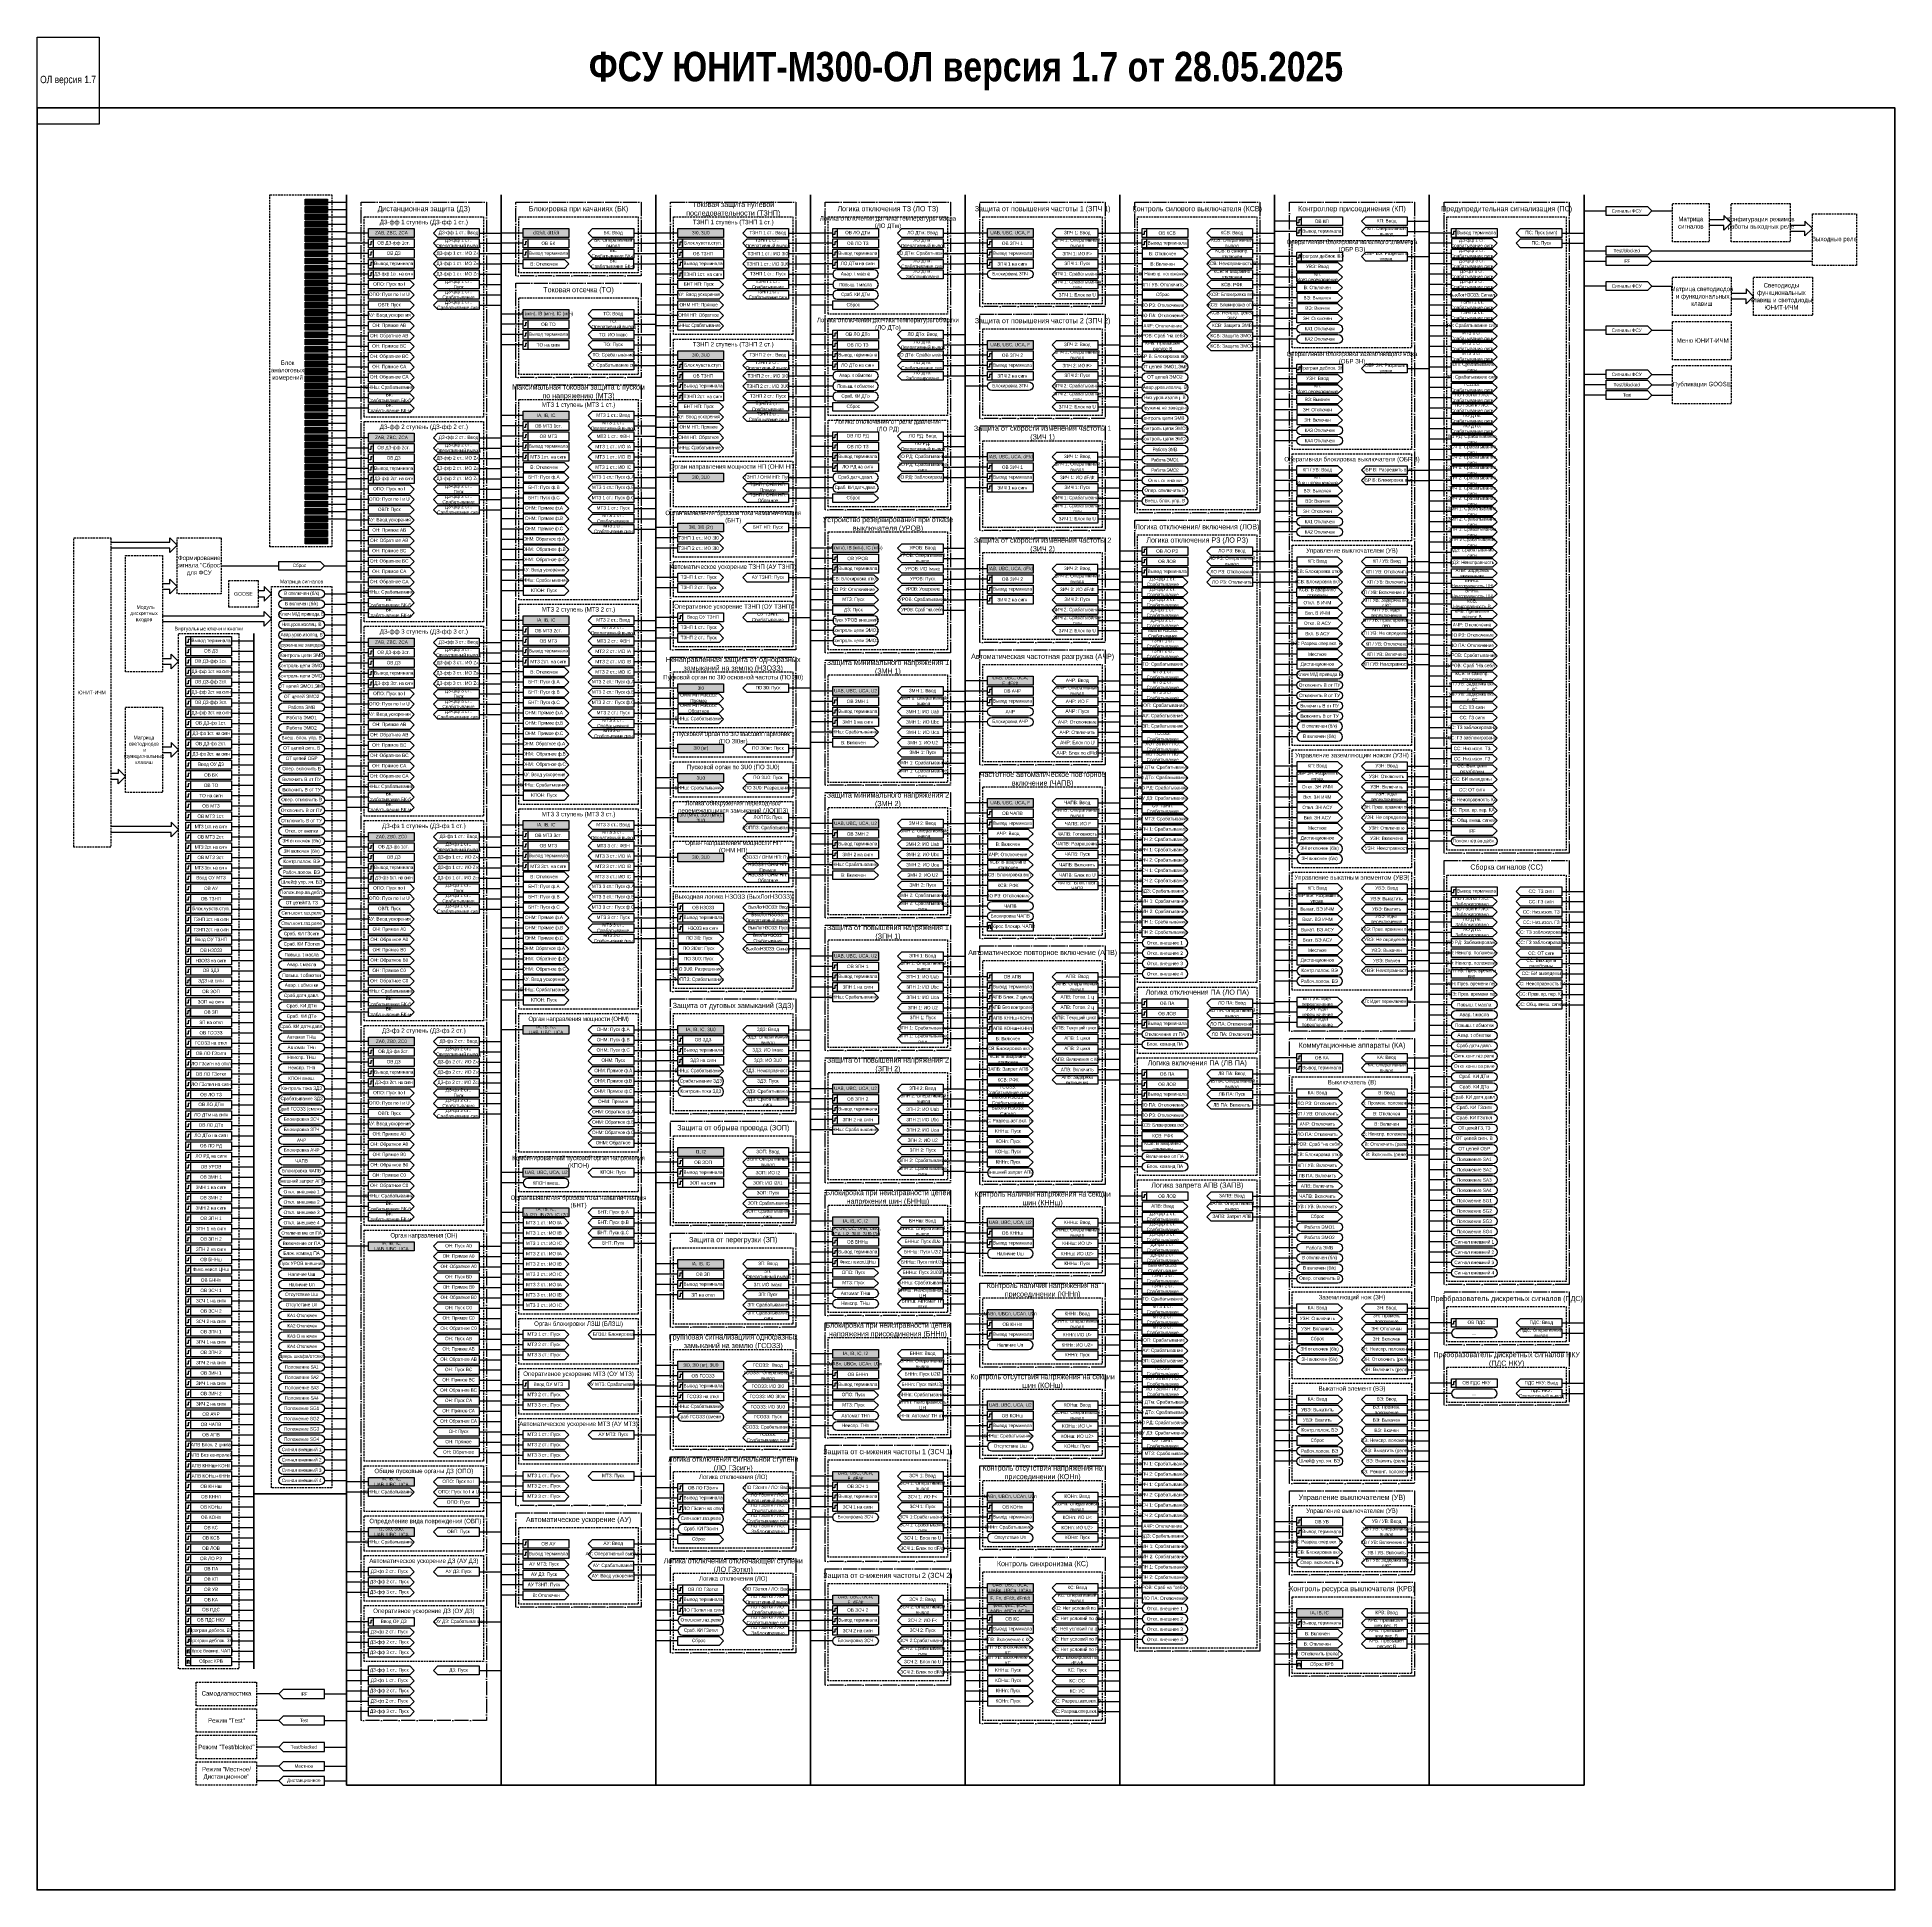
# Model space of a CAD drawing. Header units: millimetres. Extents: x 0 to 1261, y -61 to 1197.
import ezdxf

# ---------------------------------------------------------------- set-up
doc = ezdxf.new("R2010")
doc.units = ezdxf.units.MM
doc.linetypes.add('ACAD_ISO04W100', pattern=[30, 24, -3, 0, -3])
doc.linetypes.add('штриховая2', pattern=[0.375, 0.25, -0.125])
doc.layers.add('TEXT', color=7, linetype='Continuous', lineweight=25)
doc.layers.add('Основная', color=7, linetype='Continuous')
doc.styles.add('2.3_GOST_RD', font='ARIALN.TTF', dxfattribs={"height": 2.3})
doc.styles.add('2.5_Gost_RD', font='ARIALN.TTF', dxfattribs={"height": 2.5})
doc.styles.add('3.5_Gost_RD', font='ARIALN.TTF', dxfattribs={"height": 3.5})

msp = doc.modelspace()

# ---------------------------------------------------------------- hatches: boundary and pattern name
at = {"ltscale": 100, "true_color": 0xef8637}
h = msp.add_hatch(color=30, dxfattribs=at)
h.dxf.hatch_style = 1
h.paths.add_polyline_path([(182, 1087), (197, 1087), (197, 1083), (182, 1083)])
h = msp.add_hatch(color=30, dxfattribs=at)
h.dxf.hatch_style = 1
h.paths.add_polyline_path([(182, 1082), (197, 1082), (197, 1078), (182, 1078)])
h = msp.add_hatch(color=30, dxfattribs=at)
h.dxf.hatch_style = 1
h.paths.add_polyline_path([(182, 1077), (197, 1077), (197, 1073), (182, 1073)])
h = msp.add_hatch(color=30, dxfattribs=at)
h.dxf.hatch_style = 1
h.paths.add_polyline_path([(182, 1072), (197, 1072), (197, 1068), (182, 1068)])
h = msp.add_hatch(color=30, dxfattribs=at)
h.dxf.hatch_style = 1
h.paths.add_polyline_path([(182, 1067), (197, 1067), (197, 1063), (182, 1063)])
h = msp.add_hatch(color=30, dxfattribs=at)
h.dxf.hatch_style = 1
h.paths.add_polyline_path([(182, 1062), (197, 1062), (197, 1058), (182, 1058)])
h = msp.add_hatch(color=30, dxfattribs=at)
h.dxf.hatch_style = 1
h.paths.add_polyline_path([(225, 1067), (256, 1067), (256, 1061), (225, 1061)])
h = msp.add_hatch(color=30, dxfattribs=at)
h.dxf.hatch_style = 1
h.paths.add_polyline_path([(330, 1067), (361, 1067), (361, 1061), (330, 1061)])
h = msp.add_hatch(color=30, dxfattribs=at)
h.dxf.hatch_style = 1
h.paths.add_polyline_path([(435, 1067), (466, 1067), (466, 1061), (435, 1061)])
h = msp.add_hatch(color=30, dxfattribs=at)
h.dxf.hatch_style = 1
h.paths.add_polyline_path([(645, 1067), (676, 1067), (676, 1061), (645, 1061)])
h = msp.add_hatch(color=30, dxfattribs=at)
h.dxf.hatch_style = 1
h.paths.add_polyline_path([(182, 1057), (197, 1057), (197, 1053), (182, 1053)])
h = msp.add_hatch(color=30, dxfattribs=at)
h.dxf.hatch_style = 1
h.paths.add_polyline_path([(182, 1052), (197, 1052), (197, 1048), (182, 1048)])
h = msp.add_hatch(color=30, dxfattribs=at)
h.dxf.hatch_style = 1
h.paths.add_polyline_path([(182, 1047), (197, 1047), (197, 1043), (182, 1043)])
h = msp.add_hatch(color=30, dxfattribs=at)
h.dxf.hatch_style = 1
h.paths.add_polyline_path([(182, 1042), (197, 1042), (197, 1038), (182, 1038)])
h = msp.add_hatch(color=30, dxfattribs=at)
h.dxf.hatch_style = 1
h.paths.add_polyline_path([(182, 1037), (197, 1037), (197, 1033), (182, 1033)])
h = msp.add_hatch(color=30, dxfattribs=at)
h.dxf.hatch_style = 1
h.paths.add_polyline_path([(182, 1032), (197, 1032), (197, 1028), (182, 1028)])
h = msp.add_hatch(color=30, dxfattribs=at)
h.dxf.hatch_style = 1
h.paths.add_polyline_path([(182, 1027), (197, 1027), (197, 1023), (182, 1023)])
h = msp.add_hatch(color=30, dxfattribs=at)
h.dxf.hatch_style = 1
h.paths.add_polyline_path([(182, 1022), (197, 1022), (197, 1018), (182, 1018)])
h = msp.add_hatch(color=30, dxfattribs=at)
h.dxf.hatch_style = 1
h.paths.add_polyline_path([(182, 1017), (197, 1017), (197, 1013), (182, 1013)])
h = msp.add_hatch(color=30, dxfattribs=at)
h.dxf.hatch_style = 1
h.paths.add_polyline_path([(182, 1012), (197, 1012), (197, 1008), (182, 1008)])
h = msp.add_hatch(color=30, dxfattribs=at)
h.dxf.hatch_style = 1
h.paths.add_polyline_path([(330, 1012), (361, 1012), (361, 1006), (330, 1006)])
h = msp.add_hatch(color=30, dxfattribs=at)
h.dxf.hatch_style = 1
h.paths.add_polyline_path([(182, 1007), (197, 1007), (197, 1003), (182, 1003)])
h = msp.add_hatch(color=30, dxfattribs=at)
h.dxf.hatch_style = 1
h.paths.add_polyline_path([(182, 1002), (197, 1002), (197, 998), (182, 998)])
h = msp.add_hatch(color=30, dxfattribs=at)
h.dxf.hatch_style = 1
h.paths.add_polyline_path([(182, 997), (197, 997), (197, 993), (182, 993)])
h = msp.add_hatch(color=30, dxfattribs=at)
h.dxf.hatch_style = 1
h.paths.add_polyline_path([(182, 992), (197, 992), (197, 988), (182, 988)])
h = msp.add_hatch(color=30, dxfattribs=at)
h.dxf.hatch_style = 1
h.paths.add_polyline_path([(182, 987), (197, 987), (197, 983), (182, 983)])
h = msp.add_hatch(color=30, dxfattribs=at)
h.dxf.hatch_style = 1
h.paths.add_polyline_path([(435, 984), (466, 984), (466, 978), (435, 978)])
h = msp.add_hatch(color=30, dxfattribs=at)
h.dxf.hatch_style = 1
h.paths.add_polyline_path([(645, 991), (676, 991), (676, 985), (645, 985)])
h = msp.add_hatch(color=30, dxfattribs=at)
h.dxf.hatch_style = 1
h.paths.add_polyline_path([(182, 982), (197, 982), (197, 978), (182, 978)])
h = msp.add_hatch(color=30, dxfattribs=at)
h.dxf.hatch_style = 1
h.paths.add_polyline_path([(182, 977), (197, 977), (197, 973), (182, 973)])
h = msp.add_hatch(color=30, dxfattribs=at)
h.dxf.hatch_style = 1
h.paths.add_polyline_path([(182, 972), (197, 972), (197, 968), (182, 968)])
h = msp.add_hatch(color=30, dxfattribs=at)
h.dxf.hatch_style = 1
h.paths.add_polyline_path([(182, 967), (197, 967), (197, 963), (182, 963)])
h = msp.add_hatch(color=30, dxfattribs=at)
h.dxf.hatch_style = 1
h.paths.add_polyline_path([(182, 962), (197, 962), (197, 958), (182, 958)])
h = msp.add_hatch(color=30, dxfattribs=at)
h.dxf.hatch_style = 1
h.paths.add_polyline_path([(182, 957), (197, 957), (197, 953), (182, 953)])
h = msp.add_hatch(color=30, dxfattribs=at)
h.dxf.hatch_style = 1
h.paths.add_polyline_path([(182, 952), (197, 952), (197, 948), (182, 948)])
h = msp.add_hatch(color=30, dxfattribs=at)
h.dxf.hatch_style = 1
h.paths.add_polyline_path([(182, 947), (197, 947), (197, 943), (182, 943)])
h = msp.add_hatch(color=30, dxfattribs=at)
h.dxf.hatch_style = 1
h.paths.add_polyline_path([(182, 942), (197, 942), (197, 938), (182, 938)])
h = msp.add_hatch(color=30, dxfattribs=at)
h.dxf.hatch_style = 1
h.paths.add_polyline_path([(182, 937), (197, 937), (197, 933), (182, 933)])
h = msp.add_hatch(color=30, dxfattribs=at)
h.dxf.hatch_style = 1
h.paths.add_polyline_path([(330, 943), (361, 943), (361, 937), (330, 937)])
h = msp.add_hatch(color=30, dxfattribs=at)
h.dxf.hatch_style = 1
h.paths.add_polyline_path([(182, 932), (197, 932), (197, 928), (182, 928)])
h = msp.add_hatch(color=30, dxfattribs=at)
h.dxf.hatch_style = 1
h.paths.add_polyline_path([(182, 927), (197, 927), (197, 923), (182, 923)])
h = msp.add_hatch(color=30, dxfattribs=at)
h.dxf.hatch_style = 1
h.paths.add_polyline_path([(182, 922), (197, 922), (197, 918), (182, 918)])
h = msp.add_hatch(color=30, dxfattribs=at)
h.dxf.hatch_style = 1
h.paths.add_polyline_path([(225, 928), (256, 928), (256, 922), (225, 922)])
h = msp.add_hatch(color=30, dxfattribs=at)
h.dxf.hatch_style = 1
h.paths.add_polyline_path([(182, 917), (197, 917), (197, 913), (182, 913)])
h = msp.add_hatch(color=30, dxfattribs=at)
h.dxf.hatch_style = 1
h.paths.add_polyline_path([(182, 912), (197, 912), (197, 908), (182, 908)])
h = msp.add_hatch(color=30, dxfattribs=at)
h.dxf.hatch_style = 1
h.paths.add_polyline_path([(645, 915), (676, 915), (676, 909), (645, 909)])
h = msp.add_hatch(color=30, dxfattribs=at)
h.dxf.hatch_style = 1
h.paths.add_polyline_path([(182, 907), (197, 907), (197, 903), (182, 903)])
h = msp.add_hatch(color=30, dxfattribs=at)
h.dxf.hatch_style = 1
h.paths.add_polyline_path([(182, 902), (197, 902), (197, 898), (182, 898)])
h = msp.add_hatch(color=30, dxfattribs=at)
h.dxf.hatch_style = 1
h.paths.add_polyline_path([(182, 897), (197, 897), (197, 893), (182, 893)])
h = msp.add_hatch(color=30, dxfattribs=at)
h.dxf.hatch_style = 1
h.paths.add_polyline_path([(435, 901), (466, 901), (466, 895), (435, 895)])
h = msp.add_hatch(color=30, dxfattribs=at)
h.dxf.hatch_style = 1
h.paths.add_polyline_path([(182, 892), (197, 892), (197, 888), (182, 888)])
h = msp.add_hatch(color=30, dxfattribs=at)
h.dxf.hatch_style = 1
h.paths.add_polyline_path([(182, 887), (197, 887), (197, 883), (182, 883)])
h = msp.add_hatch(color=30, dxfattribs=at)
h.dxf.hatch_style = 1
h.paths.add_polyline_path([(182, 882), (197, 882), (197, 878), (182, 878)])
h = msp.add_hatch(color=30, dxfattribs=at)
h.dxf.hatch_style = 1
h.paths.add_polyline_path([(182, 877), (197, 877), (197, 873), (182, 873)])
h = msp.add_hatch(color=30, dxfattribs=at)
h.dxf.hatch_style = 1
h.paths.add_polyline_path([(182, 872), (197, 872), (197, 868), (182, 868)])
h = msp.add_hatch(color=30, dxfattribs=at)
h.dxf.hatch_style = 1
h.paths.add_polyline_path([(182, 867), (197, 867), (197, 863), (182, 863)])
h = msp.add_hatch(color=30, dxfattribs=at)
h.dxf.hatch_style = 1
h.paths.add_polyline_path([(182, 862), (197, 862), (197, 858), (182, 858)])
h = msp.add_hatch(color=30, dxfattribs=at)
h.dxf.hatch_style = 1
h.paths.add_polyline_path([(435, 867), (466, 867), (466, 861), (435, 861)])
h = msp.add_hatch(color=30, dxfattribs=at)
h.dxf.hatch_style = 1
h.paths.add_polyline_path([(182, 857), (197, 857), (197, 853), (182, 853)])
h = msp.add_hatch(color=30, dxfattribs=at)
h.dxf.hatch_style = 1
h.paths.add_polyline_path([(540, 853), (571, 853), (571, 847), (540, 847)])
h = msp.add_hatch(color=30, dxfattribs=at)
h.dxf.hatch_style = 1
h.paths.add_polyline_path([(645, 839), (676, 839), (676, 833), (645, 833)])
h = msp.add_hatch(color=30, dxfattribs=at)
h.dxf.hatch_style = 1
h.paths.add_polyline_path([(330, 804), (361, 804), (361, 798), (330, 798)])
h = msp.add_hatch(color=30, dxfattribs=at)
h.dxf.hatch_style = 1
h.paths.add_polyline_path([(225, 789), (256, 789), (256, 783), (225, 783)])
h = msp.add_hatch(color=30, dxfattribs=at)
h.dxf.hatch_style = 1
h.paths.add_polyline_path([(435, 758), (466, 758), (466, 752), (435, 752)])
h = msp.add_hatch(color=30, dxfattribs=at)
h.dxf.hatch_style = 1
h.paths.add_polyline_path([(645, 763), (676, 763), (676, 757), (645, 757)])
h = msp.add_hatch(color=30, dxfattribs=at)
h.dxf.hatch_style = 1
h.paths.add_polyline_path([(540, 756), (571, 756), (571, 750), (540, 750)])
h = msp.add_hatch(color=30, dxfattribs=at)
h.dxf.hatch_style = 1
h.paths.add_polyline_path([(435, 717), (466, 717), (466, 711), (435, 711)])
h = msp.add_hatch(color=30, dxfattribs=at)
h.dxf.hatch_style = 1
h.paths.add_polyline_path([(435, 697), (466, 697), (466, 691), (435, 691)])
h = msp.add_hatch(color=30, dxfattribs=at)
h.dxf.hatch_style = 1
h.paths.add_polyline_path([(435, 670), (466, 670), (466, 664), (435, 664)])
h = msp.add_hatch(color=30, dxfattribs=at)
h.dxf.hatch_style = 1
h.paths.add_polyline_path([(645, 680), (676, 680), (676, 674), (645, 674)])
h = msp.add_hatch(color=30, dxfattribs=at)
h.dxf.hatch_style = 1
h.paths.add_polyline_path([(225, 657), (256, 657), (256, 651), (225, 651)])
h = msp.add_hatch(color=30, dxfattribs=at)
h.dxf.hatch_style = 1
h.paths.add_polyline_path([(330, 665), (361, 665), (361, 659), (330, 659)])
h = msp.add_hatch(color=30, dxfattribs=at)
h.dxf.hatch_style = 1
h.paths.add_polyline_path([(540, 666), (571, 666), (571, 660), (540, 660)])
h = msp.add_hatch(color=30, dxfattribs=at)
h.dxf.hatch_style = 1
h.paths.add_polyline_path([(435, 643), (466, 643), (466, 637), (435, 637)])
h = msp.add_hatch(color=30, dxfattribs=at)
h.dxf.hatch_style = 1
h.paths.add_polyline_path([(540, 576), (571, 576), (571, 570), (540, 570)])
h = msp.add_hatch(color=30, dxfattribs=at)
h.dxf.hatch_style = 1
h.paths.add_polyline_path([(225, 518), (256, 518), (256, 512), (225, 512)])
h = msp.add_hatch(color=30, dxfattribs=at)
h.dxf.hatch_style = 1
h.paths.add_polyline_path([(330, 526), (361, 526), (361, 520), (330, 520)])
h = msp.add_hatch(color=30, dxfattribs=at)
h.dxf.hatch_style = 1
h.paths.add_polyline_path([(435, 526), (466, 526), (466, 520), (435, 520)])
h = msp.add_hatch(color=30, dxfattribs=at)
h.dxf.hatch_style = 1
h.paths.add_polyline_path([(540, 486), (571, 486), (571, 480), (540, 480)])
h = msp.add_hatch(color=30, dxfattribs=at)
h.dxf.hatch_style = 1
h.paths.add_polyline_path([(435, 443), (466, 443), (466, 437), (435, 437)])
h = msp.add_hatch(color=30, dxfattribs=at)
h.dxf.hatch_style = 1
h.paths.add_polyline_path([(330, 429), (361, 429), (361, 423), (330, 423)])
h = msp.add_hatch(color=30, dxfattribs=at)
h.dxf.hatch_style = 1
h.paths.add_polyline_path([(330, 402), (361, 402), (361, 396), (330, 396)])
h = msp.add_hatch(color=30, dxfattribs=at)
h.dxf.hatch_style = 1
h.paths.add_polyline_path([(540, 396), (571, 396), (571, 390), (540, 390)])
h = msp.add_hatch(color=30, dxfattribs=at)
h.dxf.hatch_style = 1
h.paths.add_polyline_path([(645, 395), (676, 395), (676, 389), (645, 389)])
h = msp.add_hatch(color=30, dxfattribs=at)
h.dxf.hatch_style = 1
h.paths.add_polyline_path([(225, 379), (256, 379), (256, 373), (225, 373)])
h = msp.add_hatch(color=30, dxfattribs=at)
h.dxf.hatch_style = 1
h.paths.add_polyline_path([(540, 389), (571, 389), (571, 383), (540, 383)])
h = msp.add_hatch(color=30, dxfattribs=at)
h.dxf.hatch_style = 1
h.paths.add_polyline_path([(435, 367), (466, 367), (466, 361), (435, 361)])
h = msp.add_hatch(color=30, dxfattribs=at)
h.dxf.hatch_style = 1
h.paths.add_polyline_path([(645, 333), (676, 333), (676, 327), (645, 327)])
h = msp.add_hatch(color=30, dxfattribs=at)
h.dxf.hatch_style = 1
h.paths.add_polyline_path([(540, 306), (571, 306), (571, 300), (540, 300)])
h = msp.add_hatch(color=30, dxfattribs=at)
h.dxf.hatch_style = 1
h.paths.add_polyline_path([(435, 298), (466, 298), (466, 292), (435, 292)])
h = msp.add_hatch(color=30, dxfattribs=at)
h.dxf.hatch_style = 1
h.paths.add_polyline_path([(540, 299), (571, 299), (571, 293), (540, 293)])
h = msp.add_hatch(color=30, dxfattribs=at)
h.dxf.hatch_style = 1
h.paths.add_polyline_path([(645, 271), (676, 271), (676, 265), (645, 265)])
h = msp.add_hatch(color=30, dxfattribs=at)
h.dxf.hatch_style = 1
h.paths.add_polyline_path([(225, 219), (256, 219), (256, 213), (225, 213)])
h = msp.add_hatch(color=30, dxfattribs=at)
h.dxf.hatch_style = 1
h.paths.add_polyline_path([(540, 223), (571, 223), (571, 217), (540, 217)])
h = msp.add_hatch(color=30, dxfattribs=at)
h.dxf.hatch_style = 1
h.paths.add_polyline_path([(645, 209), (676, 209), (676, 203), (645, 203)])
h = msp.add_hatch(color=30, dxfattribs=at)
h.dxf.hatch_style = 1
h.paths.add_polyline_path([(225, 185), (256, 185), (256, 179), (225, 179)])
h = msp.add_hatch(color=30, dxfattribs=at)
h.dxf.hatch_style = 1
h.paths.add_polyline_path([(540, 139), (571, 139), (571, 133), (540, 133)])
h = msp.add_hatch(color=30, dxfattribs=at)
h.dxf.hatch_style = 1
h.paths.add_polyline_path([(645, 147), (676, 147), (676, 141), (645, 141)])
h = msp.add_hatch(color=30, dxfattribs=at)
h.dxf.hatch_style = 1
h.paths.add_polyline_path([(645, 140), (676, 140), (676, 134), (645, 134)])
h = msp.add_hatch(color=30, dxfattribs=at)
h.dxf.hatch_style = 1
h.paths.add_polyline_path([(645, 133), (676, 133), (676, 127), (645, 127)])
h = msp.add_hatch(color=30, dxfattribs=at)
h.dxf.hatch_style = 1
h.paths.add_polyline_path([(855, 130), (886, 130), (886, 124), (855, 124)])

# ---------------------------------------------------------------- linework, layer by layer
at = {"ltscale": 100}
for p, q in [((197, 1085), (210, 1085)), ((197, 1080), (210, 1080)), ((197, 1075), (210, 1075)), ((855, 1072), (840, 1072)), ((930, 1072), (945, 1072)), ((1050, 1079), (1065, 1079)), ((197, 1070), (210, 1070)), ((197, 1065), (210, 1065)), ((197, 1060), (210, 1060)), ((225, 1064), (210, 1064)), ((300, 1064), (315, 1064)), ((330, 1064), (315, 1064)), ((405, 1064), (420, 1064)), ((435, 1064), (420, 1064)), ((510, 1064), (525, 1064)), ((540, 1064), (525, 1064)), ((615, 1064), (630, 1064)), ((645, 1064), (630, 1064)), ((720, 1064), (735, 1064)), ((750, 1064), (735, 1064)), ((797, 1067), (825, 1067)), ((825, 1061), (797, 1061)), ((797, 1060), (825, 1060)), ((825, 1064), (840, 1064)), ((855, 1065), (840, 1065)), ((930, 1065), (945, 1065)), ((960, 1064), (945, 1064)), ((1035, 1064), (1050, 1064)), ((197, 1055), (210, 1055)), ((197, 1050), (210, 1050)), ((225, 1057), (210, 1057)), ((225, 1050), (210, 1050)), ((300, 1057), (315, 1057)), ((300, 1050), (315, 1050)), ((330, 1057), (315, 1057)), ((330, 1050), (315, 1050)), ((405, 1057), (420, 1057)), ((405, 1050), (420, 1050)), ((435, 1057), (420, 1057)), ((435, 1050), (420, 1050)), ((510, 1057), (525, 1057)), ((510, 1050), (525, 1050)), ((540, 1057), (525, 1057)), ((540, 1050), (525, 1050)), ((615, 1057), (630, 1057)), ((615, 1050), (630, 1050)), ((645, 1057), (630, 1057)), ((645, 1050), (630, 1050)), ((720, 1057), (735, 1057)), ((720, 1050), (735, 1050)), ((750, 1057), (735, 1057)), ((750, 1050), (735, 1050)), ((797, 1053), (825, 1053)), ((825, 1047), (797, 1047)), ((825, 1057), (840, 1057)), ((825, 1050), (840, 1050)), ((855, 1048), (840, 1048)), ((930, 1048), (945, 1048)), ((960, 1057), (945, 1057)), ((960, 1050), (945, 1050)), ((1035, 1057), (1050, 1057)), ((1050, 1052), (1065, 1052)), ((197, 1045), (210, 1045)), ((197, 1040), (210, 1040)), ((197, 1035), (210, 1035)), ((225, 1043), (210, 1043)), ((225, 1036), (210, 1036)), ((300, 1043), (315, 1043)), ((300, 1036), (315, 1036)), ((330, 1043), (315, 1043)), ((405, 1043), (420, 1043)), ((435, 1043), (420, 1043)), ((435, 1036), (420, 1036)), ((510, 1043), (525, 1043)), ((510, 1036), (525, 1036)), ((540, 1043), (525, 1043)), ((540, 1036), (525, 1036)), ((615, 1043), (630, 1043)), ((615, 1036), (630, 1036)), ((645, 1043), (630, 1043)), ((645, 1036), (630, 1036)), ((720, 1043), (735, 1043)), ((720, 1036), (735, 1036)), ((750, 1043), (735, 1043)), ((750, 1036), (735, 1036)), ((797, 1046), (825, 1046)), ((825, 1040), (797, 1040)), ((825, 1043), (840, 1043)), ((825, 1036), (840, 1036)), ((855, 1041), (840, 1041)), ((960, 1043), (945, 1043)), ((960, 1036), (945, 1036)), ((1050, 1045), (1065, 1045)), ((197, 1030), (210, 1030)), ((197, 1025), (210, 1025)), ((225, 1029), (210, 1029)), ((225, 1022), (210, 1022)), ((300, 1029), (315, 1029)), ((300, 1022), (315, 1022)), ((435, 1029), (420, 1029)), ((435, 1022), (420, 1022)), ((510, 1029), (525, 1029)), ((510, 1022), (525, 1022)), ((540, 1029), (525, 1029)), ((540, 1022), (525, 1022)), ((720, 1029), (735, 1029)), ((720, 1022), (735, 1022)), ((750, 1029), (735, 1029)), ((750, 1022), (735, 1022)), ((825, 1033), (797, 1033)), ((825, 1026), (797, 1026)), ((825, 1029), (840, 1029)), ((825, 1022), (840, 1022)), ((855, 1034), (840, 1034)), ((855, 1027), (840, 1027)), ((960, 1029), (945, 1029)), ((960, 1022), (945, 1022)), ((197, 1020), (210, 1020)), ((197, 1015), (210, 1015)), ((197, 1010), (210, 1010)), ((225, 1015), (210, 1015)), ((300, 1015), (315, 1015)), ((330, 1009), (315, 1009)), ((405, 1009), (420, 1009)), ((435, 1015), (420, 1015)), ((540, 1015), (525, 1015)), ((750, 1015), (735, 1015)), ((825, 1019), (797, 1019)), ((825, 1012), (797, 1012)), ((825, 1015), (840, 1015)), ((855, 1020), (840, 1020)), ((855, 1013), (840, 1013)), ((960, 1015), (945, 1015)), ((197, 1005), (210, 1005)), ((197, 1000), (210, 1000)), ((225, 1008), (210, 1008)), ((225, 1001), (210, 1001)), ((330, 1002), (315, 1002)), ((405, 1002), (420, 1002)), ((435, 1008), (420, 1008)), ((435, 1001), (420, 1001)), ((750, 1008), (735, 1008)), ((750, 1001), (735, 1001)), ((825, 1005), (797, 1005)), ((825, 998), (797, 998)), ((825, 1008), (840, 1008)), ((825, 1001), (840, 1001)), ((855, 1006), (840, 1006)), ((855, 999), (840, 999)), ((960, 1008), (945, 1008)), ((960, 1001), (945, 1001)), ((197, 995), (210, 995)), ((197, 990), (210, 990)), ((197, 985), (210, 985)), ((225, 994), (210, 994)), ((225, 987), (210, 987)), ((330, 995), (315, 995)), ((330, 988), (315, 988)), ((405, 995), (420, 995)), ((405, 988), (420, 988)), ((540, 995), (525, 995)), ((540, 988), (525, 988)), ((615, 995), (630, 995)), ((615, 988), (630, 988)), ((645, 988), (630, 988)), ((720, 988), (735, 988)), ((750, 994), (735, 994)), ((750, 987), (735, 987)), ((825, 991), (797, 991)), ((825, 984), (797, 984)), ((825, 994), (840, 994)), ((825, 987), (840, 987)), ((855, 992), (840, 992)), ((960, 994), (945, 994)), ((960, 987), (945, 987)), ((197, 980), (210, 980)), ((197, 975), (210, 975)), ((225, 980), (210, 980)), ((225, 973), (210, 973)), ((405, 981), (420, 981)), ((405, 974), (420, 974)), ((435, 981), (420, 981)), ((435, 974), (420, 974)), ((510, 981), (525, 981)), ((510, 974), (525, 974)), ((540, 981), (525, 981)), ((540, 974), (525, 974)), ((615, 981), (630, 981)), ((615, 974), (630, 974)), ((645, 981), (630, 981)), ((645, 974), (630, 974)), ((720, 981), (735, 981)), ((720, 974), (735, 974)), ((750, 980), (735, 980)), ((750, 973), (735, 973)), ((855, 972), (840, 972)), ((930, 972), (945, 972)), ((960, 980), (945, 980)), ((960, 973), (945, 973)), ((197, 970), (210, 970)), ((197, 965), (210, 965)), ((197, 960), (210, 960)), ((225, 966), (210, 966)), ((225, 959), (210, 959)), ((435, 967), (420, 967)), ((435, 960), (420, 960)), ((510, 967), (525, 967)), ((510, 960), (525, 960)), ((540, 967), (525, 967)), ((540, 960), (525, 960)), ((615, 967), (630, 967)), ((645, 967), (630, 967)), ((645, 960), (630, 960)), ((720, 967), (735, 967)), ((720, 960), (735, 960)), ((750, 966), (735, 966)), ((750, 959), (735, 959)), ((855, 965), (840, 965)), ((960, 966), (945, 966)), ((960, 959), (945, 959)), ((197, 955), (210, 955)), ((197, 950), (210, 950)), ((225, 952), (210, 952)), ((435, 953), (420, 953)), ((435, 946), (420, 946)), ((510, 953), (525, 953)), ((510, 946), (525, 946)), ((540, 953), (525, 953)), ((540, 946), (525, 946)), ((720, 953), (735, 953)), ((720, 946), (735, 946)), ((750, 952), (735, 952)), ((855, 958), (840, 958)), ((855, 951), (840, 951)), ((960, 952), (945, 952)), ((197, 945), (210, 945)), ((197, 940), (210, 940)), ((197, 935), (210, 935)), ((225, 945), (210, 945)), ((330, 940), (315, 940)), ((405, 940), (420, 940)), ((435, 939), (420, 939)), ((510, 939), (525, 939)), ((750, 945), (735, 945)), ((750, 938), (735, 938)), ((855, 944), (840, 944)), ((855, 937), (840, 937)), ((960, 945), (945, 945)), ((960, 938), (945, 938)), ((197, 930), (210, 930)), ((197, 925), (210, 925)), ((225, 925), (210, 925)), ((300, 925), (315, 925)), ((330, 933), (315, 933)), ((330, 926), (315, 926)), ((405, 933), (420, 933)), ((405, 926), (420, 926)), ((435, 932), (420, 932)), ((435, 925), (420, 925)), ((540, 926), (525, 926)), ((615, 926), (630, 926)), ((750, 931), (735, 931)), ((750, 924), (735, 924)), ((855, 930), (840, 930)), ((855, 923), (840, 923)), ((960, 931), (945, 931)), ((960, 924), (945, 924)), ((197, 920), (210, 920)), ((197, 915), (210, 915)), ((197, 910), (210, 910)), ((225, 918), (210, 918)), ((225, 911), (210, 911)), ((300, 918), (315, 918)), ((300, 911), (315, 911)), ((330, 919), (315, 919)), ((330, 912), (315, 912)), ((405, 919), (420, 919)), ((405, 912), (420, 912)), ((435, 918), (420, 918)), ((540, 919), (525, 919)), ((540, 912), (525, 912)), ((615, 919), (630, 919)), ((615, 912), (630, 912)), ((645, 912), (630, 912)), ((720, 912), (735, 912)), ((750, 917), (735, 917)), ((750, 910), (735, 910)), ((960, 917), (945, 917)), ((960, 910), (945, 910)), ((197, 905), (210, 905)), ((197, 900), (210, 900)), ((225, 904), (210, 904)), ((225, 897), (210, 897)), ((300, 904), (315, 904)), ((300, 897), (315, 897)), ((330, 905), (315, 905)), ((330, 898), (315, 898)), ((405, 905), (420, 905)), ((405, 898), (420, 898)), ((435, 898), (420, 898)), ((510, 898), (525, 898)), ((540, 905), (525, 905)), ((540, 898), (525, 898)), ((615, 905), (630, 905)), ((615, 898), (630, 898)), ((645, 905), (630, 905)), ((645, 898), (630, 898)), ((720, 905), (735, 905)), ((720, 898), (735, 898)), ((750, 903), (735, 903)), ((750, 896), (735, 896)), ((855, 903), (840, 903)), ((855, 896), (840, 896)), ((930, 903), (945, 903)), ((930, 896), (945, 896)), ((960, 903), (945, 903)), ((960, 896), (945, 896)), ((197, 895), (210, 895)), ((197, 890), (210, 890)), ((197, 885), (210, 885)), ((225, 890), (210, 890)), ((225, 883), (210, 883)), ((300, 890), (315, 890)), ((300, 883), (315, 883)), ((330, 891), (315, 891)), ((330, 884), (315, 884)), ((405, 891), (420, 891)), ((405, 884), (420, 884)), ((510, 891), (525, 891)), ((510, 884), (525, 884)), ((540, 891), (525, 891)), ((540, 884), (525, 884)), ((645, 891), (630, 891)), ((720, 891), (735, 891)), ((720, 884), (735, 884)), ((750, 889), (735, 889)), ((855, 889), (840, 889)), ((960, 889), (945, 889)), ((197, 880), (210, 880)), ((197, 875), (210, 875)), ((225, 876), (210, 876)), ((300, 876), (315, 876)), ((330, 877), (315, 877)), ((405, 877), (420, 877)), ((720, 877), (735, 877)), ((750, 882), (735, 882)), ((855, 882), (840, 882)), ((855, 875), (840, 875)), ((960, 882), (945, 882)), ((960, 875), (945, 875)), ((197, 870), (210, 870)), ((225, 869), (210, 869)), ((225, 862), (210, 862)), ((330, 870), (315, 870)), ((330, 863), (315, 863)), ((405, 870), (420, 870)), ((405, 863), (420, 863)), ((435, 864), (420, 864)), ((510, 864), (525, 864)), ((720, 870), (735, 870)), ((855, 868), (840, 868)), ((855, 861), (840, 861)), ((960, 868), (945, 868)), ((960, 861), (945, 861)), ((225, 855), (210, 855)), ((225, 848), (210, 848)), ((330, 856), (315, 856)), ((330, 849), (315, 849)), ((435, 857), (420, 857)), ((435, 850), (420, 850)), ((540, 850), (525, 850)), ((615, 850), (630, 850)), ((750, 848), (735, 848)), ((825, 848), (840, 848)), ((960, 854), (945, 854)), ((960, 847), (945, 847)), ((195, 838), (210, 838)), ((225, 841), (210, 841)), ((225, 834), (210, 834)), ((330, 842), (315, 842)), ((330, 835), (315, 835)), ((540, 843), (525, 843)), ((540, 836), (525, 836)), ((615, 843), (630, 843)), ((615, 836), (630, 836)), ((645, 836), (630, 836)), ((720, 836), (735, 836)), ((750, 841), (735, 841)), ((750, 834), (735, 834)), ((825, 841), (840, 841)), ((825, 834), (840, 834)), ((855, 841), (840, 841)), ((855, 834), (840, 834)), ((930, 841), (945, 841)), ((930, 834), (945, 834)), ((960, 840), (945, 840)), ((960, 833), (945, 833)), ((225, 827), (210, 827)), ((225, 820), (210, 820)), ((330, 828), (315, 828)), ((330, 821), (315, 821)), ((435, 830), (420, 830)), ((435, 823), (420, 823)), ((510, 830), (525, 830)), ((540, 829), (525, 829)), ((540, 822), (525, 822)), ((615, 829), (630, 829)), ((615, 822), (630, 822)), ((645, 829), (630, 829)), ((645, 822), (630, 822)), ((720, 829), (735, 829)), ((720, 822), (735, 822)), ((750, 827), (735, 827)), ((750, 820), (735, 820)), ((825, 827), (840, 827)), ((855, 827), (840, 827)), ((855, 820), (840, 820)), ((930, 827), (945, 827)), ((930, 820), (945, 820)), ((960, 826), (945, 826)), ((195, 819), (210, 819)), ((195, 812), (210, 812)), ((225, 813), (210, 813)), ((540, 815), (525, 815)), ((540, 808), (525, 808)), ((615, 815), (630, 815)), ((615, 808), (630, 808)), ((645, 815), (630, 815)), ((720, 815), (735, 815)), ((720, 808), (735, 808)), ((750, 813), (735, 813)), ((855, 813), (840, 813)), ((930, 813), (945, 813)), ((960, 819), (945, 819)), ((960, 812), (945, 812)), ((195, 805), (210, 805)), ((195, 798), (210, 798)), ((225, 806), (210, 806)), ((330, 801), (315, 801)), ((405, 801), (420, 801)), ((435, 803), (420, 803)), ((435, 796), (420, 796)), ((510, 803), (525, 803)), ((540, 801), (525, 801)), ((720, 801), (735, 801)), ((750, 806), (735, 806)), ((750, 799), (735, 799)), ((855, 806), (840, 806)), ((855, 799), (840, 799)), ((930, 806), (945, 806)), ((930, 799), (945, 799)), ((960, 805), (945, 805)), ((960, 798), (945, 798)), ((132, 787), (147, 787)), ((195, 791), (210, 791)), ((195, 784), (210, 784)), ((225, 786), (210, 786)), ((300, 786), (315, 786)), ((330, 794), (315, 794)), ((330, 787), (315, 787)), ((405, 794), (420, 794)), ((405, 787), (420, 787)), ((435, 789), (420, 789)), ((540, 794), (525, 794)), ((540, 787), (525, 787)), ((720, 794), (735, 794)), ((750, 792), (735, 792)), ((750, 785), (735, 785)), ((855, 792), (840, 792)), ((855, 785), (840, 785)), ((930, 792), (945, 792)), ((930, 785), (945, 785)), ((960, 791), (945, 791)), ((960, 784), (945, 784)), ((132, 780), (147, 780)), ((132, 773), (147, 773)), ((195, 777), (210, 777)), ((195, 770), (210, 770)), ((225, 779), (210, 779)), ((225, 772), (210, 772)), ((300, 779), (315, 779)), ((300, 772), (315, 772)), ((330, 780), (315, 780)), ((330, 773), (315, 773)), ((405, 780), (420, 780)), ((405, 773), (420, 773)), ((750, 778), (735, 778)), ((750, 771), (735, 771)), ((855, 778), (840, 778)), ((855, 771), (840, 771)), ((930, 778), (945, 778)), ((930, 771), (945, 771)), ((960, 777), (945, 777)), ((960, 770), (945, 770)), ((132, 766), (147, 766)), ((132, 759), (147, 759)), ((195, 763), (210, 763)), ((225, 765), (210, 765)), ((225, 758), (210, 758)), ((300, 765), (315, 765)), ((300, 758), (315, 758)), ((330, 766), (315, 766)), ((330, 759), (315, 759)), ((405, 766), (420, 766)), ((405, 759), (420, 759)), ((645, 760), (630, 760)), ((720, 760), (735, 760)), ((750, 764), (735, 764)), ((750, 757), (735, 757)), ((855, 764), (840, 764)), ((855, 757), (840, 757)), ((960, 763), (945, 763)), ((132, 752), (147, 752)), ((132, 745), (147, 745)), ((195, 756), (210, 756)), ((195, 749), (210, 749)), ((225, 751), (210, 751)), ((225, 744), (210, 744)), ((300, 751), (315, 751)), ((300, 744), (315, 744)), ((330, 752), (315, 752)), ((330, 745), (315, 745)), ((405, 752), (420, 752)), ((405, 745), (420, 745)), ((435, 755), (420, 755)), ((435, 748), (420, 748)), ((525, 755), (510, 755)), ((540, 753), (525, 753)), ((540, 746), (525, 746)), ((615, 753), (630, 753)), ((615, 746), (630, 746)), ((645, 753), (630, 753)), ((645, 746), (630, 746)), ((720, 753), (735, 753)), ((720, 746), (735, 746)), ((750, 750), (735, 750)), ((855, 750), (840, 750)), ((960, 756), (945, 756)), ((960, 749), (945, 749)), ((132, 738), (147, 738)), ((195, 742), (210, 742)), ((195, 735), (210, 735)), ((225, 737), (210, 737)), ((300, 737), (315, 737)), ((330, 738), (315, 738)), ((405, 738), (420, 738)), ((435, 741), (420, 741)), ((435, 734), (420, 734)), ((540, 739), (525, 739)), ((540, 732), (525, 732)), ((615, 739), (630, 739)), ((615, 732), (630, 732)), ((645, 739), (630, 739)), ((645, 732), (630, 732)), ((720, 739), (735, 739)), ((720, 732), (735, 732)), ((750, 743), (735, 743)), ((750, 736), (735, 736)), ((855, 743), (840, 743)), ((855, 736), (840, 736)), ((960, 742), (945, 742)), ((960, 735), (945, 735)), ((132, 731), (147, 731)), ((132, 724), (147, 724)), ((195, 728), (210, 728)), ((195, 721), (210, 721)), ((225, 730), (210, 730)), ((225, 723), (210, 723)), ((330, 731), (315, 731)), ((330, 724), (315, 724)), ((405, 731), (420, 731)), ((405, 724), (420, 724)), ((540, 725), (525, 725)), ((615, 725), (630, 725)), ((720, 725), (735, 725)), ((750, 729), (735, 729)), ((750, 722), (735, 722)), ((855, 729), (840, 729)), ((855, 722), (840, 722)), ((960, 728), (945, 728)), ((960, 721), (945, 721)), ((132, 717), (147, 717)), ((132, 710), (147, 710)), ((195, 714), (210, 714)), ((195, 707), (210, 707)), ((225, 716), (210, 716)), ((225, 709), (210, 709)), ((330, 717), (315, 717)), ((330, 710), (315, 710)), ((435, 714), (420, 714)), ((525, 714), (510, 714)), ((540, 718), (525, 718)), ((615, 718), (630, 718)), ((615, 711), (630, 711)), ((720, 718), (735, 718)), ((720, 711), (735, 711)), ((750, 715), (735, 715)), ((750, 708), (735, 708)), ((960, 714), (945, 714)), ((960, 707), (945, 707)), ((132, 703), (147, 703)), ((132, 696), (147, 696)), ((195, 700), (210, 700)), ((225, 702), (210, 702)), ((225, 695), (210, 695)), ((330, 703), (315, 703)), ((330, 696), (315, 696)), ((435, 694), (420, 694)), ((525, 694), (510, 694)), ((615, 704), (630, 704)), ((615, 697), (630, 697)), ((750, 701), (735, 701)), ((750, 694), (735, 694)), ((855, 702), (840, 702)), ((855, 695), (840, 695)), ((930, 702), (945, 702)), ((930, 695), (945, 695)), ((960, 700), (945, 700)), ((132, 689), (147, 689)), ((132, 682), (147, 682)), ((195, 693), (210, 693)), ((195, 686), (210, 686)), ((225, 688), (210, 688)), ((225, 681), (210, 681)), ((330, 689), (315, 689)), ((330, 682), (315, 682)), ((435, 687), (420, 687)), ((525, 687), (510, 687)), ((750, 687), (735, 687)), ((855, 688), (840, 688)), ((855, 681), (840, 681)), ((930, 688), (945, 688)), ((930, 681), (945, 681)), ((960, 693), (945, 693)), ((960, 686), (945, 686)), ((132, 675), (147, 675)), ((195, 679), (210, 679)), ((195, 672), (210, 672)), ((225, 674), (210, 674)), ((645, 677), (630, 677)), ((645, 670), (630, 670)), ((720, 677), (735, 677)), ((720, 670), (735, 670)), ((750, 680), (735, 680)), ((750, 673), (735, 673)), ((855, 674), (840, 674)), ((930, 674), (945, 674)), ((960, 679), (945, 679)), ((960, 672), (945, 672)), ((132, 668), (147, 668)), ((132, 661), (147, 661)), ((195, 665), (210, 665)), ((195, 658), (210, 658)), ((330, 662), (315, 662)), ((405, 662), (420, 662)), ((435, 667), (420, 667)), ((525, 667), (510, 667)), ((525, 660), (510, 660)), ((540, 663), (525, 663)), ((540, 656), (525, 656)), ((615, 663), (630, 663)), ((615, 656), (630, 656)), ((645, 663), (630, 663)), ((645, 656), (630, 656)), ((720, 663), (735, 663)), ((720, 656), (735, 656)), ((750, 666), (735, 666)), ((750, 659), (735, 659)), ((855, 667), (840, 667)), ((855, 660), (840, 660)), ((930, 657), (902, 657)), ((930, 667), (945, 667)), ((930, 660), (945, 660)), ((960, 665), (945, 665)), ((960, 658), (945, 658)), ((132, 654), (147, 654)), ((132, 647), (147, 647)), ((195, 651), (210, 651)), ((195, 644), (210, 644)), ((225, 654), (210, 654)), ((225, 647), (210, 647)), ((300, 654), (315, 654)), ((300, 647), (315, 647)), ((330, 655), (315, 655)), ((330, 648), (315, 648)), ((405, 655), (420, 655)), ((405, 648), (420, 648)), ((540, 649), (525, 649)), ((615, 649), (630, 649)), ((645, 649), (630, 649)), ((720, 649), (735, 649)), ((750, 652), (735, 652)), ((750, 645), (735, 645)), ((855, 653), (840, 653)), ((855, 646), (840, 646)), ((930, 650), (902, 650)), ((930, 653), (945, 653)), ((930, 646), (945, 646)), ((960, 651), (945, 651)), ((132, 640), (147, 640)), ((132, 633), (147, 633)), ((195, 637), (210, 637)), ((225, 640), (210, 640)), ((225, 633), (210, 633)), ((300, 640), (315, 640)), ((300, 633), (315, 633)), ((330, 641), (315, 641)), ((330, 634), (315, 634)), ((405, 641), (420, 641)), ((405, 634), (420, 634)), ((435, 640), (420, 640)), ((525, 640), (510, 640)), ((525, 633), (510, 633)), ((540, 642), (525, 642)), ((540, 635), (525, 635)), ((615, 642), (630, 642)), ((615, 635), (630, 635)), ((645, 642), (630, 642)), ((645, 635), (630, 635)), ((720, 642), (735, 642)), ((720, 635), (735, 635)), ((750, 638), (735, 638)), ((750, 631), (735, 631)), ((855, 639), (840, 639)), ((132, 626), (147, 626)), ((132, 619), (147, 619)), ((195, 630), (210, 630)), ((195, 623), (210, 623)), ((225, 626), (210, 626)), ((225, 619), (210, 619)), ((300, 626), (315, 626)), ((300, 619), (315, 619)), ((330, 627), (315, 627)), ((330, 620), (315, 620)), ((405, 627), (420, 627)), ((405, 620), (420, 620)), ((525, 626), (510, 626)), ((540, 628), (525, 628)), ((615, 628), (630, 628)), ((615, 621), (630, 621)), ((645, 628), (630, 628)), ((645, 621), (630, 621)), ((720, 628), (735, 628)), ((720, 621), (735, 621)), ((750, 624), (735, 624)), ((855, 619), (840, 619)), ((930, 619), (945, 619)), ((132, 612), (147, 612)), ((195, 616), (210, 616)), ((195, 609), (210, 609)), ((225, 612), (210, 612)), ((300, 612), (315, 612)), ((330, 613), (315, 613)), ((330, 606), (315, 606)), ((405, 613), (420, 613)), ((405, 606), (420, 606)), ((435, 606), (420, 606)), ((525, 606), (510, 606)), ((615, 614), (630, 614)), ((615, 607), (630, 607)), ((645, 614), (630, 614)), ((645, 607), (630, 607)), ((750, 617), (735, 617)), ((750, 610), (735, 610)), ((855, 612), (840, 612)), ((930, 612), (945, 612)), ((960, 617), (945, 617)), ((960, 610), (945, 610)), ((1035, 617), (1050, 617)), ((1035, 610), (1050, 610)), ((132, 605), (147, 605)), ((132, 598), (147, 598)), ((195, 602), (210, 602)), ((195, 595), (210, 595)), ((225, 605), (210, 605)), ((225, 598), (210, 598)), ((300, 605), (315, 605)), ((330, 599), (315, 599)), ((405, 599), (420, 599)), ((435, 599), (420, 599)), ((525, 599), (510, 599)), ((645, 600), (630, 600)), ((645, 593), (630, 593)), ((750, 603), (735, 603)), ((750, 596), (735, 596)), ((855, 605), (840, 605)), ((855, 598), (840, 598)), ((930, 595), (902, 595)), ((930, 605), (945, 605)), ((930, 598), (945, 598)), ((960, 603), (945, 603)), ((960, 596), (945, 596)), ((1035, 603), (1050, 603)), ((1035, 596), (1050, 596)), ((132, 591), (147, 591)), ((132, 584), (147, 584)), ((195, 588), (210, 588)), ((195, 581), (210, 581)), ((225, 591), (210, 591)), ((225, 584), (210, 584)), ((330, 592), (315, 592)), ((330, 585), (315, 585)), ((405, 592), (420, 592)), ((405, 585), (420, 585)), ((435, 592), (420, 592)), ((435, 585), (420, 585)), ((525, 592), (510, 592)), ((525, 585), (510, 585)), ((750, 589), (735, 589)), ((750, 582), (735, 582)), ((855, 591), (840, 591)), ((855, 584), (840, 584)), ((930, 588), (902, 588)), ((930, 581), (902, 581)), ((930, 591), (945, 591)), ((930, 584), (945, 584)), ((960, 589), (945, 589)), ((960, 582), (945, 582)), ((1035, 589), (1050, 589)), ((1035, 582), (1050, 582)), ((132, 577), (147, 577)), ((132, 570), (147, 570)), ((195, 574), (210, 574)), ((225, 577), (210, 577)), ((225, 570), (210, 570)), ((330, 578), (315, 578)), ((330, 571), (315, 571)), ((435, 578), (420, 578)), ((435, 571), (420, 571)), ((525, 578), (510, 578)), ((540, 573), (525, 573)), ((615, 573), (630, 573)), ((750, 575), (735, 575)), ((750, 568), (735, 568)), ((855, 577), (840, 577)), ((855, 570), (840, 570)), ((930, 574), (902, 574)), ((930, 577), (945, 577)), ((930, 570), (945, 570)), ((960, 575), (945, 575)), ((960, 568), (945, 568)), ((1035, 575), (1050, 575)), ((1035, 568), (1050, 568)), ((132, 563), (147, 563)), ((132, 556), (147, 556)), ((195, 567), (210, 567)), ((195, 560), (210, 560)), ((225, 563), (210, 563)), ((225, 556), (210, 556)), ((330, 564), (315, 564)), ((330, 557), (315, 557)), ((435, 564), (420, 564)), ((435, 557), (420, 557)), ((540, 566), (525, 566)), ((540, 559), (525, 559)), ((615, 566), (630, 566)), ((615, 559), (630, 559)), ((645, 559), (630, 559)), ((720, 559), (735, 559)), ((750, 561), (735, 561)), ((855, 563), (840, 563)), ((855, 556), (840, 556)), ((930, 567), (902, 567)), ((930, 560), (902, 560)), ((930, 563), (945, 563)), ((960, 561), (945, 561)), ((1035, 561), (1050, 561)), ((132, 549), (147, 549)), ((195, 553), (210, 553)), ((195, 546), (210, 546)), ((225, 549), (210, 549)), ((330, 550), (315, 550)), ((330, 543), (315, 543)), ((540, 552), (525, 552)), ((540, 545), (525, 545)), ((615, 552), (630, 552)), ((615, 545), (630, 545)), ((645, 552), (630, 552)), ((645, 545), (630, 545)), ((720, 552), (735, 552)), ((720, 545), (735, 545)), ((960, 554), (945, 554)), ((960, 547), (945, 547)), ((1035, 554), (1050, 554)), ((1035, 547), (1050, 547)), ((132, 542), (147, 542)), ((132, 535), (147, 535)), ((195, 539), (210, 539)), ((195, 532), (210, 532)), ((225, 542), (210, 542)), ((225, 535), (210, 535)), ((615, 538), (630, 538)), ((615, 531), (630, 531)), ((645, 538), (630, 538)), ((645, 531), (630, 531)), ((720, 538), (735, 538)), ((720, 531), (735, 531)), ((750, 541), (735, 541)), ((750, 534), (735, 534)), ((825, 541), (840, 541)), ((825, 534), (840, 534)), ((855, 542), (840, 542)), ((855, 535), (840, 535)), ((930, 542), (945, 542)), ((960, 540), (945, 540)), ((960, 533), (945, 533)), ((1035, 540), (1050, 540)), ((132, 528), (147, 528)), ((132, 521), (147, 521)), ((195, 525), (210, 525)), ((195, 518), (210, 518)), ((330, 523), (315, 523)), ((405, 523), (420, 523)), ((435, 523), (420, 523)), ((510, 523), (525, 523)), ((615, 524), (630, 524)), ((645, 524), (630, 524)), ((720, 524), (735, 524)), ((750, 527), (735, 527)), ((750, 520), (735, 520)), ((825, 527), (840, 527)), ((825, 520), (840, 520)), ((855, 528), (840, 528)), ((960, 526), (945, 526)), ((960, 519), (945, 519)), ((132, 514), (147, 514)), ((132, 507), (147, 507)), ((195, 511), (210, 511)), ((225, 515), (210, 515)), ((225, 508), (210, 508)), ((300, 515), (315, 515)), ((300, 508), (315, 508)), ((405, 516), (420, 516)), ((405, 509), (420, 509)), ((435, 516), (420, 516)), ((435, 509), (420, 509)), ((510, 516), (525, 516)), ((510, 509), (525, 509)), ((615, 517), (630, 517)), ((645, 517), (630, 517)), ((645, 510), (630, 510)), ((720, 517), (735, 517)), ((720, 510), (735, 510)), ((750, 513), (735, 513)), ((960, 512), (945, 512)), ((960, 505), (945, 505)), ((132, 500), (147, 500)), ((132, 493), (147, 493)), ((195, 504), (210, 504)), ((195, 497), (210, 497)), ((225, 501), (210, 501)), ((225, 494), (210, 494)), ((300, 501), (315, 501)), ((300, 494), (315, 494)), ((405, 502), (420, 502)), ((405, 495), (420, 495)), ((435, 502), (420, 502)), ((435, 495), (420, 495)), ((510, 502), (525, 502)), ((510, 495), (525, 495)), ((645, 503), (630, 503)), ((645, 496), (630, 496)), ((720, 503), (735, 503)), ((720, 496), (735, 496)), ((750, 493), (735, 493)), ((825, 493), (840, 493)), ((855, 504), (840, 504)), ((855, 497), (840, 497)), ((930, 504), (945, 504)), ((930, 497), (945, 497)), ((960, 498), (945, 498)), ((132, 486), (147, 486)), ((195, 490), (210, 490)), ((195, 483), (210, 483)), ((225, 487), (210, 487)), ((225, 480), (210, 480)), ((300, 487), (315, 487)), ((300, 480), (315, 480)), ((405, 488), (420, 488)), ((405, 481), (420, 481)), ((435, 488), (420, 488)), ((435, 481), (420, 481)), ((510, 488), (525, 488)), ((510, 481), (525, 481)), ((540, 483), (525, 483)), ((615, 483), (630, 483)), ((645, 489), (630, 489)), ((645, 482), (630, 482)), ((720, 489), (735, 489)), ((750, 486), (735, 486)), ((797, 482), (825, 482)), ((825, 486), (840, 486)), ((855, 480), (840, 480)), ((930, 480), (945, 480)), ((960, 491), (945, 491)), ((960, 484), (945, 484)), ((132, 479), (147, 479)), ((132, 472), (147, 472)), ((195, 476), (210, 476)), ((195, 469), (210, 469)), ((225, 473), (210, 473)), ((300, 473), (315, 473)), ((405, 474), (420, 474)), ((405, 467), (420, 467)), ((510, 474), (525, 474)), ((540, 476), (525, 476)), ((540, 469), (525, 469)), ((615, 476), (630, 476)), ((615, 469), (630, 469)), ((645, 475), (630, 475)), ((645, 468), (630, 468)), ((750, 479), (735, 479)), ((750, 472), (735, 472)), ((825, 476), (797, 476)), ((797, 475), (825, 475)), ((825, 469), (797, 469)), ((825, 479), (840, 479)), ((825, 472), (840, 472)), ((855, 473), (840, 473)), ((930, 473), (945, 473)), ((960, 477), (945, 477)), ((960, 470), (945, 470)), ((132, 465), (147, 465)), ((132, 458), (147, 458)), ((195, 462), (210, 462)), ((195, 455), (210, 455)), ((225, 466), (210, 466)), ((225, 459), (210, 459)), ((300, 466), (315, 466)), ((405, 460), (420, 460)), ((540, 462), (525, 462)), ((540, 455), (525, 455)), ((615, 462), (630, 462)), ((615, 455), (630, 455)), ((645, 461), (630, 461)), ((645, 454), (630, 454)), ((750, 465), (735, 465)), ((750, 458), (735, 458)), ((855, 466), (840, 466)), ((855, 459), (840, 459)), ((930, 466), (945, 466)), ((930, 459), (945, 459)), ((960, 463), (945, 463)), ((960, 456), (945, 456)), ((132, 451), (147, 451)), ((132, 444), (147, 444)), ((195, 448), (210, 448)), ((225, 452), (210, 452)), ((225, 445), (210, 445)), ((405, 453), (420, 453)), ((405, 446), (420, 446)), ((615, 448), (630, 448)), ((645, 447), (630, 447)), ((750, 451), (735, 451)), ((750, 444), (735, 444)), ((855, 452), (840, 452)), ((855, 445), (840, 445)), ((930, 452), (945, 452)), ((930, 445), (945, 445)), ((960, 449), (945, 449)), ((960, 442), (945, 442)), ((132, 437), (147, 437)), ((132, 430), (147, 430)), ((195, 441), (210, 441)), ((195, 434), (210, 434)), ((225, 438), (210, 438)), ((225, 431), (210, 431)), ((435, 440), (420, 440)), ((435, 433), (420, 433)), ((510, 440), (525, 440)), ((510, 433), (525, 433)), ((615, 441), (630, 441)), ((615, 434), (630, 434)), ((645, 440), (630, 440)), ((645, 433), (630, 433)), ((750, 437), (735, 437)), ((750, 430), (735, 430)), ((855, 438), (840, 438)), ((855, 431), (840, 431)), ((930, 438), (945, 438)), ((960, 435), (945, 435)), ((132, 423), (147, 423)), ((195, 427), (210, 427)), ((195, 420), (210, 420)), ((225, 424), (210, 424)), ((225, 417), (210, 417)), ((330, 426), (315, 426)), ((330, 419), (315, 419)), ((405, 426), (420, 426)), ((435, 426), (420, 426)), ((435, 419), (420, 419)), ((510, 426), (525, 426)), ((510, 419), (525, 419)), ((615, 427), (630, 427)), ((645, 426), (630, 426)), ((855, 424), (840, 424)), ((855, 417), (840, 417)), ((960, 428), (945, 428)), ((960, 421), (945, 421)), ((132, 416), (147, 416)), ((132, 409), (147, 409)), ((195, 413), (210, 413)), ((195, 406), (210, 406)), ((225, 410), (210, 410)), ((510, 412), (525, 412)), ((510, 405), (525, 405)), ((750, 410), (735, 410)), ((825, 410), (840, 410)), ((855, 410), (840, 410)), ((960, 414), (945, 414)), ((960, 407), (945, 407)), ((132, 402), (147, 402)), ((132, 395), (147, 395)), ((195, 399), (210, 399)), ((195, 392), (210, 392)), ((225, 403), (210, 403)), ((225, 396), (210, 396)), ((330, 399), (315, 399)), ((330, 392), (315, 392)), ((405, 399), (420, 399)), ((405, 392), (420, 392)), ((510, 398), (525, 398)), ((540, 393), (525, 393)), ((615, 393), (630, 393)), ((645, 392), (630, 392)), ((720, 392), (735, 392)), ((750, 403), (735, 403)), ((750, 396), (735, 396)), ((825, 403), (840, 403)), ((825, 396), (840, 396)), ((855, 403), (840, 403)), ((855, 396), (840, 396)), ((960, 400), (945, 400)), ((960, 393), (945, 393)), ((132, 388), (147, 388)), ((132, 381), (147, 381)), ((195, 385), (210, 385)), ((330, 385), (315, 385)), ((405, 385), (420, 385)), ((540, 386), (525, 386)), ((540, 379), (525, 379)), ((615, 386), (630, 386)), ((615, 379), (630, 379)), ((645, 385), (630, 385)), ((720, 385), (735, 385)), ((750, 389), (735, 389)), ((750, 382), (735, 382)), ((855, 389), (840, 389)), ((855, 382), (840, 382)), ((960, 386), (945, 386)), ((960, 379), (945, 379)), ((132, 374), (147, 374)), ((132, 367), (147, 367)), ((195, 378), (210, 378)), ((195, 371), (210, 371)), ((225, 376), (210, 376)), ((300, 376), (315, 376)), ((300, 369), (315, 369)), ((330, 378), (315, 378)), ((330, 371), (315, 371)), ((405, 378), (420, 378)), ((540, 372), (525, 372)), ((615, 372), (630, 372)), ((645, 378), (630, 378)), ((645, 371), (630, 371)), ((720, 378), (735, 378)), ((720, 371), (735, 371)), ((750, 375), (735, 375)), ((750, 368), (735, 368)), ((855, 375), (840, 375)), ((855, 368), (840, 368)), ((960, 372), (945, 372)), ((132, 360), (147, 360)), ((195, 364), (210, 364)), ((195, 357), (210, 357)), ((300, 362), (315, 362)), ((300, 355), (315, 355)), ((330, 364), (315, 364)), ((330, 357), (315, 357)), ((435, 364), (420, 364)), ((435, 357), (420, 357)), ((510, 364), (525, 364)), ((510, 357), (525, 357)), ((540, 365), (525, 365)), ((540, 358), (525, 358)), ((615, 365), (630, 365)), ((615, 358), (630, 358)), ((720, 364), (735, 364)), ((750, 361), (735, 361)), ((750, 354), (735, 354)), ((855, 361), (840, 361)), ((855, 354), (840, 354)), ((960, 365), (945, 365)), ((960, 358), (945, 358)), ((132, 353), (147, 353)), ((132, 346), (147, 346)), ((195, 350), (210, 350)), ((195, 343), (210, 343)), ((300, 348), (315, 348)), ((300, 341), (315, 341)), ((330, 350), (315, 350)), ((330, 343), (315, 343)), ((435, 350), (420, 350)), ((435, 343), (420, 343)), ((510, 350), (525, 350)), ((510, 343), (525, 343)), ((540, 351), (525, 351)), ((540, 344), (525, 344)), ((615, 351), (630, 351)), ((615, 344), (630, 344)), ((750, 347), (735, 347)), ((132, 339), (147, 339)), ((132, 332), (147, 332)), ((195, 336), (210, 336)), ((195, 329), (210, 329)), ((300, 334), (315, 334)), ((330, 336), (315, 336)), ((510, 336), (525, 336)), ((510, 329), (525, 329)), ((540, 337), (525, 337)), ((615, 337), (630, 337)), ((645, 330), (630, 330)), ((720, 330), (735, 330)), ((750, 340), (735, 340)), ((750, 333), (735, 333)), ((855, 334), (840, 334)), ((930, 334), (945, 334)), ((132, 325), (147, 325)), ((132, 318), (147, 318)), ((195, 322), (210, 322)), ((300, 327), (315, 327)), ((300, 320), (315, 320)), ((330, 316), (315, 316)), ((405, 316), (420, 316)), ((645, 323), (630, 323)), ((645, 316), (630, 316)), ((720, 323), (735, 323)), ((720, 316), (735, 316)), ((750, 326), (735, 326)), ((750, 319), (735, 319)), ((855, 327), (840, 327)), ((855, 320), (840, 320)), ((930, 327), (945, 327)), ((930, 320), (945, 320)), ((960, 324), (945, 324)), ((960, 317), (945, 317)), ((1035, 324), (1050, 324)), ((1035, 317), (1050, 317)), ((132, 311), (147, 311)), ((132, 304), (147, 304)), ((195, 315), (210, 315)), ((195, 308), (210, 308)), ((300, 313), (315, 313)), ((300, 306), (315, 306)), ((330, 309), (315, 309)), ((540, 303), (525, 303)), ((615, 303), (630, 303)), ((645, 309), (630, 309)), ((720, 309), (735, 309)), ((750, 312), (735, 312)), ((750, 305), (735, 305)), ((855, 313), (840, 313)), ((855, 306), (840, 306)), ((930, 313), (945, 313)), ((930, 306), (945, 306)), ((132, 297), (147, 297)), ((195, 301), (210, 301)), ((195, 294), (210, 294)), ((300, 299), (315, 299)), ((300, 292), (315, 292)), ((330, 302), (315, 302)), ((435, 295), (420, 295)), ((510, 295), (525, 295)), ((540, 296), (525, 296)), ((615, 296), (630, 296)), ((720, 302), (735, 302)), ((750, 298), (735, 298)), ((750, 291), (735, 291)), ((855, 299), (840, 299)), ((930, 299), (945, 299)), ((930, 292), (945, 292)), ((132, 290), (147, 290)), ((132, 283), (147, 283)), ((195, 287), (210, 287)), ((195, 280), (210, 280)), ((300, 285), (315, 285)), ((300, 278), (315, 278)), ((330, 282), (315, 282)), ((405, 282), (420, 282)), ((435, 288), (420, 288)), ((435, 281), (420, 281)), ((510, 288), (525, 288)), ((510, 281), (525, 281)), ((540, 289), (525, 289)), ((540, 282), (525, 282)), ((615, 289), (630, 289)), ((615, 282), (630, 282)), ((750, 284), (735, 284)), ((960, 283), (945, 283)), ((1035, 283), (1050, 283)), ((132, 276), (147, 276)), ((132, 269), (147, 269)), ((195, 273), (210, 273)), ((195, 266), (210, 266)), ((300, 271), (315, 271)), ((330, 275), (315, 275)), ((330, 268), (315, 268)), ((435, 274), (420, 274)), ((435, 267), (420, 267)), ((510, 274), (525, 274)), ((510, 267), (525, 267)), ((540, 275), (525, 275)), ((540, 268), (525, 268)), ((615, 275), (630, 275)), ((615, 268), (630, 268)), ((645, 268), (630, 268)), ((720, 268), (735, 268)), ((750, 277), (735, 277)), ((750, 270), (735, 270)), ((855, 272), (840, 272)), ((855, 265), (840, 265)), ((930, 272), (945, 272)), ((930, 265), (945, 265)), ((960, 276), (945, 276)), ((1035, 276), (1050, 276)), ((132, 262), (147, 262)), ((132, 255), (147, 255)), ((195, 259), (210, 259)), ((300, 264), (315, 264)), ((300, 257), (315, 257)), ((435, 260), (420, 260)), ((510, 260), (525, 260)), ((510, 253), (525, 253)), ((540, 261), (525, 261)), ((540, 254), (525, 254)), ((615, 261), (630, 261)), ((645, 261), (630, 261)), ((645, 254), (630, 254)), ((720, 261), (735, 261)), ((720, 254), (735, 254)), ((750, 263), (735, 263)), ((750, 256), (735, 256)), ((855, 258), (840, 258)), ((930, 258), (945, 258)), ((132, 248), (147, 248)), ((132, 241), (147, 241)), ((195, 252), (210, 252)), ((195, 245), (210, 245)), ((300, 250), (315, 250)), ((300, 243), (315, 243)), ((330, 248), (315, 248)), ((330, 241), (315, 241)), ((405, 248), (420, 248)), ((510, 246), (525, 246)), ((645, 247), (630, 247)), ((645, 240), (630, 240)), ((720, 247), (735, 247)), ((720, 240), (735, 240)), ((750, 249), (735, 249)), ((750, 242), (735, 242)), ((855, 251), (840, 251)), ((855, 244), (840, 244)), ((930, 251), (945, 251)), ((930, 244), (945, 244)), ((132, 234), (147, 234)), ((132, 227), (147, 227)), ((195, 238), (210, 238)), ((195, 231), (210, 231)), ((300, 236), (315, 236)), ((330, 234), (315, 234)), ((750, 235), (735, 235)), ((750, 228), (735, 228)), ((855, 237), (840, 237)), ((855, 230), (840, 230)), ((930, 237), (945, 237)), ((930, 230), (945, 230)), ((132, 220), (147, 220)), ((195, 224), (210, 224)), ((195, 217), (210, 217)), ((225, 216), (210, 216)), ((300, 216), (315, 216)), ((330, 220), (315, 220)), ((405, 220), (420, 220)), ((540, 220), (525, 220)), ((615, 220), (630, 220)), ((750, 221), (735, 221)), ((930, 223), (945, 223)), ((132, 213), (147, 213)), ((132, 206), (147, 206)), ((225, 209), (210, 209)), ((300, 209), (315, 209)), ((300, 202), (315, 202)), ((330, 213), (315, 213)), ((330, 206), (315, 206)), ((435, 212), (420, 212)), ((435, 205), (420, 205)), ((510, 212), (525, 212)), ((510, 205), (525, 205)), ((540, 213), (525, 213)), ((540, 206), (525, 206)), ((615, 213), (630, 213)), ((615, 206), (630, 206)), ((645, 206), (630, 206)), ((720, 206), (735, 206)), ((750, 214), (735, 214)), ((750, 207), (735, 207)), ((132, 199), (147, 199)), ((132, 192), (147, 192)), ((435, 198), (420, 198)), ((435, 191), (420, 191)), ((510, 198), (525, 198)), ((510, 191), (525, 191)), ((540, 199), (525, 199)), ((540, 192), (525, 192)), ((615, 199), (630, 199)), ((615, 192), (630, 192)), ((645, 199), (630, 199)), ((645, 192), (630, 192)), ((720, 199), (735, 199)), ((720, 192), (735, 192)), ((750, 200), (735, 200)), ((750, 193), (735, 193)), ((132, 185), (147, 185)), ((132, 178), (147, 178)), ((225, 182), (210, 182)), ((300, 182), (315, 182)), ((435, 184), (420, 184)), ((435, 177), (420, 177)), ((510, 184), (525, 184)), ((615, 185), (630, 185)), ((615, 178), (630, 178)), ((645, 185), (630, 185)), ((645, 178), (630, 178)), ((720, 185), (735, 185)), ((720, 178), (735, 178)), ((750, 186), (735, 186)), ((750, 179), (735, 179)), ((855, 189), (840, 189)), ((855, 182), (840, 182)), ((930, 189), (945, 189)), ((930, 182), (945, 182)), ((132, 171), (147, 171)), ((132, 164), (147, 164)), ((225, 175), (210, 175)), ((330, 174), (315, 174)), ((330, 167), (315, 167)), ((405, 174), (420, 174)), ((405, 167), (420, 167)), ((615, 171), (630, 171)), ((750, 172), (735, 172)), ((750, 165), (735, 165)), ((855, 175), (840, 175)), ((855, 168), (840, 168)), ((930, 175), (945, 175)), ((930, 168), (945, 168)), ((132, 157), (147, 157)), ((225, 155), (210, 155)), ((300, 155), (315, 155)), ((330, 160), (315, 160)), ((330, 153), (315, 153)), ((405, 160), (420, 160)), ((405, 153), (420, 153)), ((750, 158), (735, 158)), ((855, 161), (840, 161)), ((930, 161), (945, 161)), ((132, 150), (147, 150)), ((132, 143), (147, 143)), ((225, 148), (210, 148)), ((225, 141), (210, 141)), ((330, 146), (315, 146)), ((330, 139), (315, 139)), ((435, 143), (420, 143)), ((510, 143), (525, 143)), ((645, 144), (630, 144)), ((692, 147), (720, 147)), ((720, 144), (735, 144)), ((750, 151), (735, 151)), ((750, 144), (735, 144)), ((132, 136), (147, 136)), ((132, 129), (147, 129)), ((435, 136), (420, 136)), ((435, 129), (420, 129)), ((510, 136), (525, 136)), ((510, 129), (525, 129)), ((540, 136), (525, 136)), ((540, 129), (525, 129)), ((615, 136), (630, 136)), ((615, 129), (630, 129)), ((645, 137), (630, 137)), ((645, 130), (630, 130)), ((720, 137), (735, 137)), ((720, 130), (735, 130)), ((750, 137), (735, 137)), ((750, 130), (735, 130)), ((855, 127), (840, 127)), ((930, 127), (945, 127)), ((132, 122), (147, 122)), ((132, 115), (147, 115)), ((225, 121), (210, 121)), ((225, 114), (210, 114)), ((300, 121), (315, 121)), ((435, 122), (420, 122)), ((435, 115), (420, 115)), ((510, 122), (525, 122)), ((510, 115), (525, 115)), ((540, 122), (525, 122)), ((540, 115), (525, 115)), ((615, 122), (630, 122)), ((615, 115), (630, 115)), ((645, 123), (630, 123)), ((645, 116), (630, 116)), ((720, 123), (735, 123)), ((720, 116), (735, 116)), ((750, 123), (735, 123)), ((750, 116), (735, 116)), ((855, 120), (840, 120)), ((930, 120), (945, 120)), ((132, 108), (147, 108)), ((132, 101), (147, 101)), ((225, 107), (210, 107)), ((435, 108), (420, 108)), ((540, 108), (525, 108)), ((615, 108), (630, 108)), ((615, 101), (630, 101)), ((645, 109), (630, 109)), ((645, 102), (630, 102)), ((720, 109), (735, 109)), ((720, 102), (735, 102)), ((750, 109), (735, 109)), ((855, 113), (840, 113)), ((855, 106), (840, 106)), ((930, 113), (945, 113)), ((930, 106), (945, 106)), ((132, 94), (147, 94)), ((225, 100), (210, 100)), ((615, 94), (630, 94)), ((645, 95), (630, 95)), ((720, 95), (735, 95)), ((855, 99), (840, 99)), ((855, 92), (840, 92)), ((225, 88), (210, 88)), ((225, 81), (210, 81)), ((300, 88), (315, 88)), ((615, 87), (630, 87)), ((645, 88), (630, 88)), ((645, 81), (630, 81)), ((720, 88), (735, 88)), ((720, 81), (735, 81)), ((195, 72), (210, 72)), ((225, 74), (210, 74)), ((225, 67), (210, 67)), ((645, 74), (630, 74)), ((645, 67), (630, 67)), ((720, 74), (735, 74)), ((720, 67), (735, 67)), ((195, 54), (210, 54)), ((225, 60), (210, 60)), ((720, 57), (692, 57)), ((720, 60), (735, 60)), ((195, 36), (210, 36)), ((195, 23), (210, 23)), ((195, 13), (210, 13))]:
    msp.add_line(p, q, dxfattribs=at)
at = {"lineweight": 100, "ltscale": 100}
for p, q in [((210, 1090), (210, 10)), ((315, 1090), (315, 10)), ((420, 1090), (420, 10)), ((525, 1090), (525, 10)), ((630, 1090), (630, 10)), ((735, 1090), (735, 10)), ((840, 1090), (840, 10)), ((945, 1090), (945, 10)), ((1050, 1090), (1050, 10)), ((147, 792), (147, 89)), ((147, 208), (210, 208)), ((210, 10), (1050, 10))]:
    msp.add_line(p, q, dxfattribs=at)
at = {"ltscale": 100}
for points in [[(0, 1197), (42, 1197), (42, 1138), (0, 1138)], [(182, 1087), (197, 1087), (197, 1083), (182, 1083)], [(182, 1082), (197, 1082), (197, 1078), (182, 1078)], [(182, 1077), (197, 1077), (197, 1073), (182, 1073)], [(182, 1072), (197, 1072), (197, 1068), (182, 1068)], [(855, 1075), (886, 1075), (886, 1069), (855, 1069)], [(855, 1075), (858, 1075), (858, 1069), (855, 1069)], [(1093, 1076), (1065, 1076), (1065, 1082), (1093, 1082), (1096, 1079)], [(182, 1067), (197, 1067), (197, 1063), (182, 1063)], [(182, 1062), (197, 1062), (197, 1058), (182, 1058)], [(225, 1067), (256, 1067), (256, 1061), (225, 1061)], [(225, 1060), (228, 1060), (228, 1054), (225, 1054)], [(225, 1060), (256, 1060), (256, 1054), (225, 1054)], [(300, 1061), (272, 1061), (269, 1064), (272, 1067), (300, 1067)], [(272, 1060), (300, 1060), (300, 1054), (272, 1054), (269, 1057)], [(330, 1067), (361, 1067), (361, 1061), (330, 1061)], [(330, 1060), (333, 1060), (333, 1054), (330, 1054)], [(330, 1060), (361, 1060), (361, 1054), (330, 1054)], [(405, 1061), (377, 1061), (374, 1064), (377, 1067), (405, 1067)], [(435, 1067), (466, 1067), (466, 1061), (435, 1061)], [(435, 1060), (438, 1060), (438, 1054), (435, 1054)], [(438, 1060), (466, 1060), (466, 1054), (438, 1054)], [(510, 1067), (510, 1061), (482, 1061), (479, 1064), (482, 1067)], [(510, 1054), (482, 1054), (479, 1057), (482, 1060), (510, 1060)], [(540, 1067), (543, 1067), (543, 1061), (540, 1061)], [(540, 1067), (571, 1067), (571, 1061), (540, 1061)], [(540, 1060), (543, 1060), (543, 1054), (540, 1054)], [(540, 1060), (571, 1060), (571, 1054), (540, 1054)], [(645, 1067), (676, 1067), (676, 1061), (645, 1061)], [(645, 1060), (648, 1060), (648, 1054), (645, 1054)], [(645, 1060), (676, 1060), (676, 1054), (645, 1054)], [(720, 1067), (720, 1061), (692, 1061), (689, 1064), (692, 1067)], [(750, 1067), (781, 1067), (781, 1061), (750, 1061)], [(750, 1067), (753, 1067), (753, 1061), (750, 1061)], [(750, 1060), (753, 1060), (753, 1054), (750, 1054)], [(750, 1060), (781, 1060), (781, 1054), (750, 1054)], [(855, 1068), (886, 1068), (886, 1062), (855, 1062)], [(855, 1068), (858, 1068), (858, 1062), (855, 1062)], [(960, 1067), (963, 1067), (963, 1061), (960, 1061)], [(960, 1067), (991, 1067), (991, 1061), (960, 1061)], [(182, 1057), (197, 1057), (197, 1053), (182, 1053)], [(182, 1052), (197, 1052), (197, 1048), (182, 1048)], [(182, 1047), (197, 1047), (197, 1043), (182, 1043)], [(225, 1053), (228, 1053), (228, 1047), (225, 1047)], [(225, 1053), (256, 1053), (256, 1047), (225, 1047)], [(300, 1047), (272, 1047), (269, 1050), (272, 1053), (300, 1053)], [(330, 1053), (361, 1053), (361, 1047), (330, 1047)], [(330, 1053), (333, 1053), (333, 1047), (330, 1047)], [(377, 1053), (405, 1053), (405, 1047), (377, 1047), (374, 1050)], [(435, 1053), (438, 1053), (438, 1047), (435, 1047)], [(438, 1053), (466, 1053), (466, 1047), (438, 1047)], [(510, 1053), (510, 1047), (482, 1047), (479, 1050), (482, 1053)], [(540, 1053), (543, 1053), (543, 1047), (540, 1047)], [(540, 1053), (571, 1053), (571, 1047), (540, 1047)], [(645, 1053), (676, 1053), (676, 1047), (645, 1047)], [(645, 1053), (648, 1053), (648, 1047), (645, 1047)], [(692, 1053), (720, 1053), (720, 1047), (692, 1047), (689, 1050)], [(855, 1051), (886, 1051), (886, 1045), (855, 1045)], [(855, 1051), (858, 1051), (858, 1045), (855, 1045)], [(182, 1042), (197, 1042), (197, 1038), (182, 1038)], [(182, 1037), (197, 1037), (197, 1033), (182, 1033)], [(225, 1046), (228, 1046), (228, 1040), (225, 1040)], [(225, 1046), (256, 1046), (256, 1040), (225, 1040)], [(225, 1039), (228, 1039), (228, 1033), (225, 1033)], [(225, 1039), (256, 1039), (256, 1033), (225, 1033)], [(300, 1040), (272, 1040), (269, 1043), (272, 1046), (300, 1046)], [(300, 1033), (272, 1033), (269, 1036), (272, 1039), (300, 1039)], [(377, 1040), (405, 1040), (405, 1046), (377, 1046), (374, 1043)], [(435, 1046), (438, 1046), (438, 1040), (435, 1040)], [(435, 1046), (466, 1046), (466, 1040), (435, 1040)], [(435, 1039), (438, 1039), (438, 1033), (435, 1033)], [(438, 1039), (466, 1039), (466, 1033), (438, 1033)], [(510, 1046), (510, 1040), (482, 1040), (479, 1043), (482, 1046)], [(479, 1036), (482, 1039), (510, 1039), (510, 1033), (482, 1033)], [(540, 1046), (543, 1046), (543, 1040), (540, 1040)], [(540, 1046), (571, 1046), (571, 1040), (540, 1040)], [(645, 1046), (648, 1046), (648, 1040), (645, 1040)], [(645, 1046), (676, 1046), (676, 1040), (645, 1040)], [(692, 1046), (720, 1046), (720, 1040), (692, 1040), (689, 1043)], [(692, 1039), (720, 1039), (720, 1033), (692, 1033), (689, 1036)], [(182, 1032), (197, 1032), (197, 1028), (182, 1028)], [(182, 1027), (197, 1027), (197, 1023), (182, 1023)], [(182, 1022), (197, 1022), (197, 1018), (182, 1018)], [(300, 1026), (272, 1026), (269, 1029), (272, 1032), (300, 1032)], [(300, 1019), (272, 1019), (269, 1022), (272, 1025), (300, 1025)], [(463, 1032), (466, 1029), (463, 1026), (435, 1026), (435, 1032)], [(463, 1025), (466, 1022), (463, 1019), (435, 1019), (435, 1025)], [(479, 1029), (482, 1032), (510, 1032), (510, 1026), (482, 1026)], [(479, 1022), (482, 1025), (510, 1025), (510, 1019), (482, 1019)], [(692, 1032), (720, 1032), (720, 1026), (692, 1026), (689, 1029)], [(692, 1025), (720, 1025), (720, 1019), (692, 1019), (689, 1022)], [(855, 1023), (855, 1017), (883, 1017), (886, 1020), (883, 1023)], [(1093, 1025), (1065, 1025), (1065, 1031), (1093, 1031), (1096, 1028)], [(182, 1017), (197, 1017), (197, 1013), (182, 1013)], [(182, 1012), (197, 1012), (197, 1008), (182, 1008)], [(300, 1012), (272, 1012), (269, 1015), (272, 1018), (300, 1018)], [(330, 1012), (361, 1012), (361, 1006), (330, 1006)], [(405, 1012), (405, 1006), (377, 1006), (374, 1009), (377, 1012)], [(463, 1018), (466, 1015), (463, 1012), (435, 1012), (435, 1018)], [(463, 1011), (466, 1008), (463, 1005), (435, 1005), (435, 1011)], [(855, 1016), (855, 1010), (883, 1010), (886, 1013), (883, 1016)], [(182, 1007), (197, 1007), (197, 1003), (182, 1003)], [(182, 1002), (197, 1002), (197, 998), (182, 998)], [(182, 997), (197, 997), (197, 993), (182, 993)], [(330, 1005), (333, 1005), (333, 999), (330, 999)], [(330, 1005), (361, 1005), (361, 999), (330, 999)], [(330, 998), (361, 998), (361, 992), (330, 992)], [(330, 998), (333, 998), (333, 992), (330, 992)], [(405, 1005), (405, 999), (377, 999), (374, 1002), (377, 1005)], [(463, 1004), (466, 1001), (463, 998), (435, 998), (435, 1004)], [(540, 998), (543, 998), (543, 992), (540, 992)], [(540, 998), (571, 998), (571, 992), (540, 992)], [(750, 1004), (750, 998), (778, 998), (781, 1001), (778, 1004)], [(750, 997), (750, 991), (778, 991), (781, 994), (778, 997)], [(1093, 995), (1065, 995), (1065, 1001), (1093, 1001), (1096, 998)], [(182, 992), (197, 992), (197, 988), (182, 988)], [(182, 987), (197, 987), (197, 983), (182, 983)], [(330, 991), (333, 991), (333, 985), (330, 985)], [(330, 991), (361, 991), (361, 985), (330, 985)], [(435, 984), (466, 984), (466, 978), (435, 978)], [(510, 984), (510, 978), (482, 978), (479, 981), (482, 984)], [(540, 991), (543, 991), (543, 985), (540, 985)], [(540, 991), (571, 991), (571, 985), (540, 985)], [(540, 984), (543, 984), (543, 978), (540, 978)], [(540, 984), (571, 984), (571, 978), (540, 978)], [(645, 991), (676, 991), (676, 985), (645, 985)], [(645, 984), (648, 984), (648, 978), (645, 978)], [(645, 984), (676, 984), (676, 978), (645, 978)], [(720, 991), (720, 985), (692, 985), (689, 988), (692, 991)], [(182, 982), (197, 982), (197, 978), (182, 978)], [(182, 977), (197, 977), (197, 973), (182, 973)], [(182, 972), (197, 972), (197, 968), (182, 968)], [(435, 977), (438, 977), (438, 971), (435, 971)], [(438, 977), (466, 977), (466, 971), (438, 971)], [(510, 971), (482, 971), (479, 974), (482, 977), (510, 977)], [(540, 977), (543, 977), (543, 971), (540, 971)], [(540, 977), (571, 977), (571, 971), (540, 971)], [(645, 977), (676, 977), (676, 971), (645, 971)], [(645, 977), (648, 977), (648, 971), (645, 971)], [(692, 977), (720, 977), (720, 971), (692, 971), (689, 974)], [(750, 983), (750, 977), (778, 977), (781, 980), (778, 983)], [(855, 975), (886, 975), (886, 969), (855, 969)], [(855, 975), (858, 975), (858, 969), (855, 969)], [(1093, 965), (1065, 965), (1065, 971), (1093, 971), (1096, 968)], [(182, 967), (197, 967), (197, 963), (182, 963)], [(182, 962), (197, 962), (197, 958), (182, 958)], [(435, 970), (438, 970), (438, 964), (435, 964)], [(435, 963), (438, 963), (438, 957), (435, 957)], [(435, 963), (466, 963), (466, 957), (435, 957)], [(438, 970), (466, 970), (466, 964), (438, 964)], [(510, 970), (510, 964), (482, 964), (479, 967), (482, 970)], [(510, 963), (510, 957), (482, 957), (479, 960), (482, 963)], [(645, 970), (648, 970), (648, 964), (645, 964)], [(645, 970), (676, 970), (676, 964), (645, 964)], [(692, 970), (720, 970), (720, 964), (692, 964), (689, 967)], [(692, 963), (720, 963), (720, 957), (692, 957), (689, 960)], [(182, 957), (197, 957), (197, 953), (182, 953)], [(182, 952), (197, 952), (197, 948), (182, 948)], [(182, 947), (197, 947), (197, 943), (182, 943)], [(435, 956), (438, 956), (438, 950), (435, 950)], [(463, 949), (466, 946), (463, 943), (435, 943), (435, 949)], [(438, 956), (466, 956), (466, 950), (438, 950)], [(479, 953), (482, 956), (510, 956), (510, 950), (482, 950)], [(479, 946), (482, 949), (510, 949), (510, 943), (482, 943)], [(692, 956), (720, 956), (720, 950), (692, 950), (689, 953)], [(692, 949), (720, 949), (720, 943), (692, 943), (689, 946)], [(855, 947), (855, 941), (883, 941), (886, 944), (883, 947)], [(182, 942), (197, 942), (197, 938), (182, 938)], [(182, 937), (197, 937), (197, 933), (182, 933)], [(330, 943), (361, 943), (361, 937), (330, 937)], [(330, 936), (333, 936), (333, 930), (330, 930)], [(330, 936), (361, 936), (361, 930), (330, 930)], [(405, 943), (405, 937), (377, 937), (374, 940), (377, 943)], [(405, 936), (405, 930), (377, 930), (374, 933), (377, 936)], [(463, 942), (466, 939), (463, 936), (435, 936), (435, 942)], [(463, 935), (466, 932), (463, 929), (435, 929), (435, 935)], [(479, 939), (482, 942), (510, 942), (510, 936), (482, 936)], [(855, 940), (855, 934), (883, 934), (886, 937), (883, 940)], [(182, 932), (197, 932), (197, 928), (182, 928)], [(182, 927), (197, 927), (197, 923), (182, 923)], [(182, 922), (197, 922), (197, 918), (182, 918)], [(225, 928), (256, 928), (256, 922), (225, 922)], [(225, 921), (228, 921), (228, 915), (225, 915)], [(225, 921), (256, 921), (256, 915), (225, 915)], [(300, 922), (272, 922), (269, 925), (272, 928), (300, 928)], [(272, 921), (300, 921), (300, 915), (272, 915), (269, 918)], [(330, 929), (333, 929), (333, 923), (330, 923)], [(330, 929), (361, 929), (361, 923), (330, 923)], [(330, 922), (333, 922), (333, 916), (330, 916)], [(330, 922), (361, 922), (361, 916), (330, 916)], [(405, 922), (405, 916), (377, 916), (374, 919), (377, 922)], [(463, 928), (466, 925), (463, 922), (435, 922), (435, 928)], [(463, 921), (466, 918), (463, 915), (435, 915), (435, 921)], [(540, 929), (543, 929), (543, 923), (540, 923)], [(540, 929), (571, 929), (571, 923), (540, 923)], [(540, 922), (543, 922), (543, 916), (540, 916)], [(540, 922), (571, 922), (571, 916), (540, 916)], [(182, 917), (197, 917), (197, 913), (182, 913)], [(182, 912), (197, 912), (197, 908), (182, 908)], [(225, 914), (228, 914), (228, 908), (225, 908)], [(225, 914), (256, 914), (256, 908), (225, 908)], [(300, 908), (272, 908), (269, 911), (272, 914), (300, 914)], [(330, 915), (333, 915), (333, 909), (330, 909)], [(330, 915), (361, 915), (361, 909), (330, 909)], [(405, 915), (405, 909), (377, 909), (374, 912), (377, 915)], [(405, 908), (405, 902), (377, 902), (374, 905), (377, 908)], [(540, 915), (543, 915), (543, 909), (540, 909)], [(540, 915), (571, 915), (571, 909), (540, 909)], [(540, 908), (543, 908), (543, 902), (540, 902)], [(540, 908), (571, 908), (571, 902), (540, 902)], [(645, 915), (676, 915), (676, 909), (645, 909)], [(645, 908), (648, 908), (648, 902), (645, 902)], [(645, 908), (676, 908), (676, 902), (645, 902)], [(692, 909), (720, 909), (720, 915), (692, 915), (689, 912)], [(692, 902), (720, 902), (720, 908), (692, 908), (689, 905)], [(182, 907), (197, 907), (197, 903), (182, 903)], [(182, 902), (197, 902), (197, 898), (182, 898)], [(182, 897), (197, 897), (197, 893), (182, 893)], [(225, 907), (228, 907), (228, 901), (225, 901)], [(225, 907), (256, 907), (256, 901), (225, 901)], [(225, 900), (228, 900), (228, 894), (225, 894)], [(225, 900), (256, 900), (256, 894), (225, 894)], [(300, 901), (272, 901), (269, 904), (272, 907), (300, 907)], [(300, 894), (272, 894), (269, 897), (272, 900), (300, 900)], [(405, 901), (405, 895), (377, 895), (374, 898), (377, 901)], [(435, 901), (466, 901), (466, 895), (435, 895)], [(510, 895), (482, 895), (479, 898), (482, 901), (510, 901)], [(645, 901), (676, 901), (676, 895), (645, 895)], [(645, 901), (648, 901), (648, 895), (645, 895)], [(689, 898), (692, 901), (720, 901), (720, 895), (692, 895)], [(182, 892), (197, 892), (197, 888), (182, 888)], [(182, 887), (197, 887), (197, 883), (182, 883)], [(300, 887), (272, 887), (269, 890), (272, 893), (300, 893)], [(300, 880), (272, 880), (269, 883), (272, 886), (300, 886)], [(405, 894), (405, 888), (377, 888), (374, 891), (377, 894)], [(405, 887), (405, 881), (377, 881), (374, 884), (377, 887)], [(510, 888), (482, 888), (479, 891), (482, 894), (510, 894)], [(510, 881), (482, 881), (479, 884), (482, 887), (510, 887)], [(645, 894), (648, 894), (648, 888), (645, 888)], [(645, 894), (676, 894), (676, 888), (645, 888)], [(689, 891), (692, 894), (720, 894), (720, 888), (692, 888)], [(692, 887), (720, 887), (720, 881), (692, 881), (689, 884)], [(855, 892), (855, 886), (883, 886), (886, 889), (883, 892)], [(182, 882), (197, 882), (197, 878), (182, 878)], [(182, 877), (197, 877), (197, 873), (182, 873)], [(182, 872), (197, 872), (197, 868), (182, 868)], [(300, 873), (272, 873), (269, 876), (272, 879), (300, 879)], [(405, 880), (405, 874), (377, 874), (374, 877), (377, 880)], [(405, 873), (405, 867), (377, 867), (374, 870), (377, 873)], [(692, 880), (720, 880), (720, 874), (692, 874), (689, 877)], [(689, 870), (692, 873), (720, 873), (720, 867), (692, 867)], [(182, 867), (197, 867), (197, 863), (182, 863)], [(182, 862), (197, 862), (197, 858), (182, 858)], [(405, 866), (405, 860), (377, 860), (374, 863), (377, 866)], [(435, 867), (466, 867), (466, 861), (435, 861)], [(510, 861), (482, 861), (479, 864), (482, 867), (510, 867)], [(182, 857), (197, 857), (197, 853), (182, 853)], [(540, 853), (571, 853), (571, 847), (540, 847)], [(540, 846), (543, 846), (543, 840), (540, 840)], [(540, 846), (571, 846), (571, 840), (540, 840)], [(587, 853), (615, 853), (615, 847), (587, 847), (584, 850)], [(587, 846), (615, 846), (615, 840), (587, 840), (584, 843)], [(750, 851), (781, 851), (781, 845), (750, 845)], [(750, 851), (753, 851), (753, 845), (750, 845)], [(510, 827), (482, 827), (479, 830), (482, 833), (510, 833)], [(540, 839), (571, 839), (571, 833), (540, 833)], [(540, 839), (543, 839), (543, 833), (540, 833)], [(587, 839), (615, 839), (615, 833), (587, 833), (584, 836)], [(645, 839), (676, 839), (676, 833), (645, 833)], [(692, 833), (720, 833), (720, 839), (692, 839), (689, 836)], [(750, 844), (753, 844), (753, 838), (750, 838)], [(750, 844), (781, 844), (781, 838), (750, 838)], [(750, 837), (753, 837), (753, 831), (750, 831)], [(750, 837), (781, 837), (781, 831), (750, 831)], [(587, 832), (615, 832), (615, 826), (587, 826), (584, 829)], [(587, 825), (615, 825), (615, 819), (587, 819), (584, 822)], [(645, 832), (648, 832), (648, 826), (645, 826)], [(645, 832), (676, 832), (676, 826), (645, 826)], [(645, 825), (676, 825), (676, 819), (645, 819)], [(645, 825), (648, 825), (648, 819), (645, 819)], [(692, 826), (720, 826), (720, 832), (692, 832), (689, 829)], [(689, 822), (692, 825), (720, 825), (720, 819), (692, 819)], [(587, 818), (615, 818), (615, 812), (587, 812), (584, 815)], [(587, 811), (615, 811), (615, 805), (587, 805), (584, 808)], [(645, 818), (648, 818), (648, 812), (645, 812)], [(645, 818), (676, 818), (676, 812), (645, 812)], [(689, 815), (692, 818), (720, 818), (720, 812), (692, 812)], [(692, 811), (720, 811), (720, 805), (692, 805), (689, 808)], [(330, 804), (361, 804), (361, 798), (330, 798)], [(330, 797), (333, 797), (333, 791), (330, 791)], [(330, 797), (361, 797), (361, 791), (330, 791)], [(405, 804), (405, 798), (377, 798), (374, 801), (377, 804)], [(405, 797), (405, 791), (377, 791), (374, 794), (377, 797)], [(435, 806), (438, 806), (438, 800), (435, 800)], [(435, 806), (466, 806), (466, 800), (435, 800)], [(510, 800), (482, 800), (479, 803), (482, 806), (510, 806)], [(692, 804), (720, 804), (720, 798), (692, 798), (689, 801)], [(689, 794), (692, 797), (720, 797), (720, 791), (692, 791)], [(101, 790), (104, 790), (104, 784), (101, 784)], [(101, 790), (132, 790), (132, 784), (101, 784)], [(101, 783), (104, 783), (104, 777), (101, 777)], [(101, 783), (132, 783), (132, 777), (101, 777)], [(225, 789), (256, 789), (256, 783), (225, 783)], [(225, 782), (228, 782), (228, 776), (225, 776)], [(225, 782), (256, 782), (256, 776), (225, 776)], [(300, 783), (272, 783), (269, 786), (272, 789), (300, 789)], [(272, 782), (300, 782), (300, 776), (272, 776), (269, 779)], [(330, 790), (333, 790), (333, 784), (330, 784)], [(330, 790), (361, 790), (361, 784), (330, 784)], [(330, 783), (333, 783), (333, 777), (330, 777)], [(330, 783), (361, 783), (361, 777), (330, 777)], [(405, 783), (405, 777), (377, 777), (374, 780), (377, 783)], [(101, 776), (104, 776), (104, 770), (101, 770)], [(101, 776), (132, 776), (132, 770), (101, 770)], [(225, 775), (228, 775), (228, 769), (225, 769)], [(225, 775), (256, 775), (256, 769), (225, 769)], [(300, 769), (272, 769), (269, 772), (272, 775), (300, 775)], [(330, 776), (333, 776), (333, 770), (330, 770)], [(330, 776), (361, 776), (361, 770), (330, 770)], [(405, 776), (405, 770), (377, 770), (374, 773), (377, 776)], [(101, 769), (104, 769), (104, 763), (101, 763)], [(101, 769), (132, 769), (132, 763), (101, 763)], [(101, 762), (104, 762), (104, 756), (101, 756)], [(101, 762), (132, 762), (132, 756), (101, 756)], [(225, 768), (228, 768), (228, 762), (225, 762)], [(225, 768), (256, 768), (256, 762), (225, 762)], [(225, 761), (228, 761), (228, 755), (225, 755)], [(225, 761), (256, 761), (256, 755), (225, 755)], [(300, 762), (272, 762), (269, 765), (272, 768), (300, 768)], [(300, 755), (272, 755), (269, 758), (272, 761), (300, 761)], [(405, 769), (405, 763), (377, 763), (374, 766), (377, 769)], [(405, 762), (405, 756), (377, 756), (374, 759), (377, 762)], [(435, 758), (466, 758), (466, 752), (435, 752)], [(645, 763), (676, 763), (676, 757), (645, 757)], [(689, 760), (692, 763), (720, 763), (720, 757), (692, 757)], [(101, 755), (104, 755), (104, 749), (101, 749)], [(101, 755), (132, 755), (132, 749), (101, 749)], [(101, 748), (104, 748), (104, 742), (101, 742)], [(101, 748), (132, 748), (132, 742), (101, 742)], [(300, 748), (272, 748), (269, 751), (272, 754), (300, 754)], [(300, 741), (272, 741), (269, 744), (272, 747), (300, 747)], [(405, 755), (405, 749), (377, 749), (374, 752), (377, 755)], [(405, 748), (405, 742), (377, 742), (374, 745), (377, 748)], [(540, 756), (571, 756), (571, 750), (540, 750)], [(540, 749), (571, 749), (571, 743), (540, 743)], [(540, 749), (543, 749), (543, 743), (540, 743)], [(615, 756), (615, 750), (587, 750), (584, 753), (587, 756)], [(615, 749), (615, 743), (587, 743), (584, 746), (587, 749)], [(645, 756), (648, 756), (648, 750), (645, 750)], [(645, 756), (676, 756), (676, 750), (645, 750)], [(645, 749), (648, 749), (648, 743), (645, 743)], [(645, 749), (676, 749), (676, 743), (645, 743)], [(692, 756), (720, 756), (720, 750), (692, 750), (689, 753)], [(692, 749), (720, 749), (720, 743), (692, 743), (689, 746)], [(101, 741), (104, 741), (104, 735), (101, 735)], [(101, 741), (132, 741), (132, 735), (101, 735)], [(101, 734), (104, 734), (104, 728), (101, 728)], [(101, 734), (132, 734), (132, 728), (101, 728)], [(300, 734), (272, 734), (269, 737), (272, 740), (300, 740)], [(405, 741), (405, 735), (377, 735), (374, 738), (377, 741)], [(405, 734), (405, 728), (377, 728), (374, 731), (377, 734)], [(540, 742), (571, 742), (571, 736), (540, 736)], [(540, 742), (543, 742), (543, 736), (540, 736)], [(540, 735), (543, 735), (543, 729), (540, 729)], [(540, 735), (571, 735), (571, 729), (540, 729)], [(587, 742), (615, 742), (615, 736), (587, 736), (584, 739)], [(587, 735), (615, 735), (615, 729), (587, 729), (584, 732)], [(692, 742), (720, 742), (720, 736), (692, 736), (689, 739)], [(692, 735), (720, 735), (720, 729), (692, 729), (689, 732)], [(101, 727), (104, 727), (104, 721), (101, 721)], [(101, 727), (132, 727), (132, 721), (101, 721)], [(101, 720), (104, 720), (104, 714), (101, 714)], [(101, 720), (132, 720), (132, 714), (101, 714)], [(405, 727), (405, 721), (377, 721), (374, 724), (377, 727)], [(587, 728), (615, 728), (615, 722), (587, 722), (584, 725)], [(587, 721), (615, 721), (615, 715), (587, 715), (584, 718)], [(692, 728), (720, 728), (720, 722), (692, 722), (689, 725)], [(692, 721), (720, 721), (720, 715), (692, 715), (689, 718)], [(101, 713), (104, 713), (104, 707), (101, 707)], [(101, 713), (132, 713), (132, 707), (101, 707)], [(435, 717), (466, 717), (466, 711), (435, 711)], [(587, 714), (615, 714), (615, 708), (587, 708), (584, 711)], [(587, 707), (615, 707), (615, 701), (587, 701), (584, 704)], [(720, 708), (692, 708), (689, 711), (692, 714), (720, 714)], [(101, 706), (104, 706), (104, 700), (101, 700)], [(101, 706), (132, 706), (132, 700), (101, 700)], [(101, 699), (104, 699), (104, 693), (101, 693)], [(101, 699), (132, 699), (132, 693), (101, 693)], [(435, 697), (466, 697), (466, 691), (435, 691)], [(587, 700), (615, 700), (615, 694), (587, 694), (584, 697)], [(101, 692), (104, 692), (104, 686), (101, 686)], [(101, 692), (132, 692), (132, 686), (101, 686)], [(101, 685), (104, 685), (104, 679), (101, 679)], [(101, 685), (132, 685), (132, 679), (101, 679)], [(101, 678), (104, 678), (104, 672), (101, 672)], [(101, 678), (132, 678), (132, 672), (101, 672)], [(101, 671), (104, 671), (104, 665), (101, 665)], [(101, 671), (132, 671), (132, 665), (101, 665)], [(435, 670), (466, 670), (466, 664), (435, 664)], [(645, 680), (676, 680), (676, 674), (645, 674)], [(645, 673), (648, 673), (648, 667), (645, 667)], [(645, 673), (676, 673), (676, 667), (645, 667)], [(720, 680), (720, 674), (692, 674), (689, 677), (692, 680)], [(720, 673), (720, 667), (692, 667), (689, 670), (692, 673)], [(101, 664), (104, 664), (104, 658), (101, 658)], [(101, 664), (132, 664), (132, 658), (101, 658)], [(101, 657), (104, 657), (104, 651), (101, 651)], [(101, 657), (132, 657), (132, 651), (101, 651)], [(225, 657), (256, 657), (256, 651), (225, 651)], [(300, 651), (272, 651), (269, 654), (272, 657), (300, 657)], [(330, 665), (361, 665), (361, 659), (330, 659)], [(330, 658), (333, 658), (333, 652), (330, 652)], [(330, 658), (361, 658), (361, 652), (330, 652)], [(405, 665), (405, 659), (377, 659), (374, 662), (377, 665)], [(405, 658), (405, 652), (377, 652), (374, 655), (377, 658)], [(540, 666), (571, 666), (571, 660), (540, 660)], [(540, 659), (571, 659), (571, 653), (540, 653)], [(540, 659), (543, 659), (543, 653), (540, 653)], [(615, 666), (615, 660), (587, 660), (584, 663), (587, 666)], [(615, 659), (615, 653), (587, 653), (584, 656), (587, 659)], [(645, 666), (676, 666), (676, 660), (645, 660)], [(645, 666), (648, 666), (648, 660), (645, 660)], [(692, 666), (720, 666), (720, 660), (692, 660), (689, 663)], [(692, 659), (720, 659), (720, 653), (692, 653), (689, 656)], [(101, 650), (104, 650), (104, 644), (101, 644)], [(101, 650), (132, 650), (132, 644), (101, 644)], [(225, 650), (228, 650), (228, 644), (225, 644)], [(225, 650), (256, 650), (256, 644), (225, 644)], [(272, 650), (300, 650), (300, 644), (272, 644), (269, 647)], [(330, 651), (333, 651), (333, 645), (330, 645)], [(330, 651), (361, 651), (361, 645), (330, 645)], [(330, 644), (333, 644), (333, 638), (330, 638)], [(330, 644), (361, 644), (361, 638), (330, 638)], [(405, 644), (405, 638), (377, 638), (374, 641), (377, 644)], [(540, 652), (571, 652), (571, 646), (540, 646)], [(540, 652), (543, 652), (543, 646), (540, 646)], [(540, 645), (543, 645), (543, 639), (540, 639)], [(540, 645), (571, 645), (571, 639), (540, 639)], [(587, 652), (615, 652), (615, 646), (587, 646), (584, 649)], [(587, 645), (615, 645), (615, 639), (587, 639), (584, 642)], [(692, 652), (720, 652), (720, 646), (692, 646), (689, 649)], [(692, 645), (720, 645), (720, 639), (692, 639), (689, 642)], [(101, 643), (104, 643), (104, 637), (101, 637)], [(101, 643), (132, 643), (132, 637), (101, 637)], [(101, 636), (104, 636), (104, 630), (101, 630)], [(101, 636), (132, 636), (132, 630), (101, 630)], [(225, 643), (228, 643), (228, 637), (225, 637)], [(225, 643), (256, 643), (256, 637), (225, 637)], [(225, 636), (228, 636), (228, 630), (225, 630)], [(225, 636), (256, 636), (256, 630), (225, 630)], [(300, 637), (272, 637), (269, 640), (272, 643), (300, 643)], [(300, 630), (272, 630), (269, 633), (272, 636), (300, 636)], [(330, 637), (333, 637), (333, 631), (330, 631)], [(330, 637), (361, 637), (361, 631), (330, 631)], [(405, 637), (405, 631), (377, 631), (374, 634), (377, 637)], [(435, 643), (466, 643), (466, 637), (435, 637)], [(587, 638), (615, 638), (615, 632), (587, 632), (584, 635)], [(587, 631), (615, 631), (615, 625), (587, 625), (584, 628)], [(692, 638), (720, 638), (720, 632), (692, 632), (689, 635)], [(692, 631), (720, 631), (720, 625), (692, 625), (689, 628)], [(101, 629), (104, 629), (104, 623), (101, 623)], [(101, 629), (132, 629), (132, 623), (101, 623)], [(101, 622), (104, 622), (104, 616), (101, 616)], [(101, 622), (132, 622), (132, 616), (101, 616)], [(225, 629), (228, 629), (228, 623), (225, 623)], [(225, 629), (256, 629), (256, 623), (225, 623)], [(300, 623), (272, 623), (269, 626), (272, 629), (300, 629)], [(300, 616), (272, 616), (269, 619), (272, 622), (300, 622)], [(405, 630), (405, 624), (377, 624), (374, 627), (377, 630)], [(405, 623), (405, 617), (377, 617), (374, 620), (377, 623)], [(587, 624), (615, 624), (615, 618), (587, 618), (584, 621)], [(692, 624), (720, 624), (720, 618), (692, 618), (689, 621)], [(960, 620), (963, 620), (963, 614), (960, 614)], [(960, 620), (991, 620), (991, 614), (960, 614)], [(101, 615), (104, 615), (104, 609), (101, 609)], [(101, 615), (132, 615), (132, 609), (101, 609)], [(101, 608), (104, 608), (104, 602), (101, 602)], [(101, 608), (132, 608), (132, 602), (101, 602)], [(300, 609), (272, 609), (269, 612), (272, 615), (300, 615)], [(300, 602), (272, 602), (269, 605), (272, 608), (300, 608)], [(405, 616), (405, 610), (377, 610), (374, 613), (377, 616)], [(405, 609), (405, 603), (377, 603), (374, 606), (377, 609)], [(435, 609), (438, 609), (438, 603), (435, 603)], [(435, 609), (466, 609), (466, 603), (435, 603)], [(587, 617), (615, 617), (615, 611), (587, 611), (584, 614)], [(587, 610), (615, 610), (615, 604), (587, 604), (584, 607)], [(101, 601), (104, 601), (104, 595), (101, 595)], [(101, 601), (132, 601), (132, 595), (101, 595)], [(101, 594), (104, 594), (104, 588), (101, 588)], [(101, 594), (132, 594), (132, 588), (101, 588)], [(405, 602), (405, 596), (377, 596), (374, 599), (377, 602)], [(405, 595), (405, 589), (377, 589), (374, 592), (377, 595)], [(435, 602), (466, 602), (466, 596), (435, 596)], [(435, 602), (438, 602), (438, 596), (435, 596)], [(435, 595), (466, 595), (466, 589), (435, 589)], [(435, 595), (438, 595), (438, 589), (435, 589)], [(645, 596), (676, 596), (676, 590), (645, 590)], [(645, 596), (648, 596), (648, 590), (645, 590)], [(101, 587), (104, 587), (104, 581), (101, 581)], [(101, 587), (132, 587), (132, 581), (101, 581)], [(405, 588), (405, 582), (377, 582), (374, 585), (377, 588)], [(101, 580), (104, 580), (104, 574), (101, 574)], [(101, 580), (132, 580), (132, 574), (101, 574)], [(101, 573), (104, 573), (104, 567), (101, 567)], [(101, 573), (132, 573), (132, 567), (101, 567)], [(540, 576), (571, 576), (571, 570), (540, 570)], [(540, 569), (571, 569), (571, 563), (540, 563)], [(540, 569), (543, 569), (543, 563), (540, 563)], [(615, 576), (615, 570), (587, 570), (584, 573), (587, 576)], [(615, 569), (615, 563), (587, 563), (584, 566), (587, 569)], [(101, 566), (104, 566), (104, 560), (101, 560)], [(101, 566), (132, 566), (132, 560), (101, 560)], [(101, 559), (104, 559), (104, 553), (101, 553)], [(104, 559), (132, 559), (132, 553), (104, 553)], [(540, 562), (571, 562), (571, 556), (540, 556)], [(540, 562), (543, 562), (543, 556), (540, 556)], [(540, 555), (543, 555), (543, 549), (540, 549)], [(540, 555), (571, 555), (571, 549), (540, 549)], [(587, 562), (615, 562), (615, 556), (587, 556), (584, 559)], [(587, 555), (615, 555), (615, 549), (587, 549), (584, 552)], [(645, 562), (648, 562), (648, 556), (645, 556)], [(645, 562), (676, 562), (676, 556), (645, 556)], [(645, 555), (648, 555), (648, 549), (645, 549)], [(645, 555), (676, 555), (676, 549), (645, 549)], [(720, 562), (720, 556), (692, 556), (689, 559), (692, 562)], [(720, 555), (720, 549), (692, 549), (689, 552), (692, 555)], [(101, 552), (104, 552), (104, 546), (101, 546)], [(101, 552), (132, 552), (132, 546), (101, 546)], [(101, 545), (104, 545), (104, 539), (101, 539)], [(101, 545), (132, 545), (132, 539), (101, 539)], [(587, 548), (615, 548), (615, 542), (587, 542), (584, 545)], [(645, 548), (648, 548), (648, 542), (645, 542)], [(645, 548), (676, 548), (676, 542), (645, 542)], [(692, 548), (720, 548), (720, 542), (692, 542), (689, 545)], [(750, 544), (781, 544), (781, 538), (750, 538)], [(750, 544), (753, 544), (753, 538), (750, 538)], [(101, 538), (104, 538), (104, 532), (101, 532)], [(101, 531), (104, 531), (104, 525), (101, 525)], [(101, 531), (132, 531), (132, 525), (101, 525)], [(104, 538), (132, 538), (132, 532), (104, 532)], [(587, 541), (615, 541), (615, 535), (587, 535), (584, 538)], [(587, 534), (615, 534), (615, 528), (587, 528), (584, 531)], [(645, 541), (648, 541), (648, 535), (645, 535)], [(645, 541), (676, 541), (676, 535), (645, 535)], [(645, 534), (648, 534), (648, 528), (645, 528)], [(645, 534), (676, 534), (676, 528), (645, 528)], [(692, 541), (720, 541), (720, 535), (692, 535), (689, 538)], [(692, 534), (720, 534), (720, 528), (692, 528), (689, 531)], [(750, 537), (753, 537), (753, 531), (750, 531)], [(750, 537), (781, 537), (781, 531), (750, 531)], [(750, 530), (753, 530), (753, 524), (750, 524)], [(750, 530), (781, 530), (781, 524), (750, 524)], [(101, 524), (104, 524), (104, 518), (101, 518)], [(101, 524), (132, 524), (132, 518), (101, 518)], [(225, 518), (256, 518), (256, 512), (225, 512)], [(300, 512), (272, 512), (269, 515), (272, 518), (300, 518)], [(330, 526), (361, 526), (361, 520), (330, 520)], [(377, 526), (405, 526), (405, 520), (377, 520), (374, 523)], [(377, 519), (405, 519), (405, 513), (377, 513), (374, 516)], [(435, 526), (466, 526), (466, 520), (435, 520)], [(435, 519), (438, 519), (438, 513), (435, 513)], [(435, 519), (466, 519), (466, 513), (435, 513)], [(482, 526), (510, 526), (510, 520), (482, 520), (479, 523)], [(510, 513), (482, 513), (479, 516), (482, 519), (510, 519)], [(587, 527), (615, 527), (615, 521), (587, 521), (584, 524)], [(587, 520), (615, 520), (615, 514), (587, 514), (584, 517)], [(645, 527), (648, 527), (648, 521), (645, 521)], [(645, 527), (676, 527), (676, 521), (645, 521)], [(692, 527), (720, 527), (720, 521), (692, 521), (689, 524)], [(692, 520), (720, 520), (720, 514), (692, 514), (689, 517)], [(101, 517), (104, 517), (104, 511), (101, 511)], [(101, 517), (132, 517), (132, 511), (101, 511)], [(101, 510), (104, 510), (104, 504), (101, 504)], [(101, 510), (132, 510), (132, 504), (101, 504)], [(225, 511), (228, 511), (228, 505), (225, 505)], [(225, 511), (256, 511), (256, 505), (225, 505)], [(272, 511), (300, 511), (300, 505), (272, 505), (269, 508)], [(377, 512), (405, 512), (405, 506), (377, 506), (374, 509)], [(377, 505), (405, 505), (405, 499), (377, 499), (374, 502)], [(435, 512), (466, 512), (466, 506), (435, 506)], [(435, 512), (438, 512), (438, 506), (435, 506)], [(435, 505), (438, 505), (438, 499), (435, 499)], [(438, 505), (466, 505), (466, 499), (438, 499)], [(482, 512), (510, 512), (510, 506), (482, 506), (479, 509)], [(482, 505), (510, 505), (510, 499), (482, 499), (479, 502)], [(692, 513), (720, 513), (720, 507), (692, 507), (689, 510)], [(692, 506), (720, 506), (720, 500), (692, 500), (689, 503)], [(855, 507), (858, 507), (858, 501), (855, 501)], [(855, 507), (886, 507), (886, 501), (855, 501)], [(101, 503), (104, 503), (104, 497), (101, 497)], [(101, 503), (132, 503), (132, 497), (101, 497)], [(101, 496), (104, 496), (104, 490), (101, 490)], [(101, 496), (132, 496), (132, 490), (101, 490)], [(225, 504), (228, 504), (228, 498), (225, 498)], [(225, 504), (256, 504), (256, 498), (225, 498)], [(225, 497), (228, 497), (228, 491), (225, 491)], [(225, 497), (256, 497), (256, 491), (225, 491)], [(300, 498), (272, 498), (269, 501), (272, 504), (300, 504)], [(300, 491), (272, 491), (269, 494), (272, 497), (300, 497)], [(377, 498), (405, 498), (405, 492), (377, 492), (374, 495)], [(479, 495), (482, 498), (510, 498), (510, 492), (482, 492)], [(692, 499), (720, 499), (720, 493), (692, 493), (689, 496)], [(692, 492), (720, 492), (720, 486), (692, 486), (689, 489)], [(750, 496), (781, 496), (781, 490), (750, 490)], [(750, 496), (753, 496), (753, 490), (750, 490)], [(855, 500), (858, 500), (858, 494), (855, 494)], [(855, 500), (886, 500), (886, 494), (855, 494)], [(101, 489), (104, 489), (104, 483), (101, 483)], [(101, 489), (132, 489), (132, 483), (101, 483)], [(101, 482), (104, 482), (104, 476), (101, 476)], [(101, 482), (132, 482), (132, 476), (101, 476)], [(225, 490), (228, 490), (228, 484), (225, 484)], [(225, 490), (256, 490), (256, 484), (225, 484)], [(300, 484), (272, 484), (269, 487), (272, 490), (300, 490)], [(300, 477), (272, 477), (269, 480), (272, 483), (300, 483)], [(377, 491), (405, 491), (405, 485), (377, 485), (374, 488)], [(377, 484), (405, 484), (405, 478), (377, 478), (374, 481)], [(482, 491), (510, 491), (510, 485), (482, 485), (479, 488)], [(482, 484), (510, 484), (510, 478), (482, 478), (479, 481)], [(540, 486), (571, 486), (571, 480), (540, 480)], [(615, 486), (615, 480), (587, 480), (584, 483), (587, 486)], [(750, 489), (753, 489), (753, 483), (750, 483)], [(750, 489), (781, 489), (781, 483), (750, 483)], [(750, 482), (753, 482), (753, 476), (750, 476)], [(750, 482), (781, 482), (781, 476), (750, 476)], [(883, 477), (855, 477), (855, 483), (883, 483), (886, 480)], [(101, 475), (104, 475), (104, 469), (101, 469)], [(101, 475), (132, 475), (132, 469), (101, 469)], [(101, 468), (104, 468), (104, 462), (101, 462)], [(101, 468), (132, 468), (132, 462), (101, 462)], [(300, 470), (272, 470), (269, 473), (272, 476), (300, 476)], [(300, 463), (272, 463), (269, 466), (272, 469), (300, 469)], [(377, 477), (405, 477), (405, 471), (377, 471), (374, 474)], [(377, 470), (405, 470), (405, 464), (377, 464), (374, 467)], [(482, 477), (510, 477), (510, 471), (482, 471), (479, 474)], [(540, 479), (571, 479), (571, 473), (540, 473)], [(540, 479), (543, 479), (543, 473), (540, 473)], [(540, 472), (571, 472), (571, 466), (540, 466)], [(540, 472), (543, 472), (543, 466), (540, 466)], [(615, 479), (615, 473), (587, 473), (584, 476), (587, 479)], [(587, 472), (615, 472), (615, 466), (587, 466), (584, 469)], [(883, 470), (855, 470), (855, 476), (883, 476), (886, 473)], [(883, 463), (855, 463), (855, 469), (883, 469), (886, 466)], [(930, 470), (902, 470), (899, 473), (902, 476), (930, 476)], [(902, 469), (930, 469), (930, 463), (902, 463), (899, 466)], [(101, 461), (104, 461), (104, 455), (101, 455)], [(101, 461), (132, 461), (132, 455), (101, 455)], [(101, 454), (104, 454), (104, 448), (101, 448)], [(101, 454), (132, 454), (132, 448), (101, 448)], [(377, 463), (405, 463), (405, 457), (377, 457), (374, 460)], [(377, 456), (405, 456), (405, 450), (377, 450), (374, 453)], [(540, 465), (543, 465), (543, 459), (540, 459)], [(540, 465), (571, 465), (571, 459), (540, 459)], [(587, 465), (615, 465), (615, 459), (587, 459), (584, 462)], [(587, 458), (615, 458), (615, 452), (587, 452), (584, 455)], [(883, 456), (855, 456), (855, 462), (883, 462), (886, 459)], [(883, 449), (855, 449), (855, 455), (883, 455), (886, 452)], [(902, 462), (930, 462), (930, 456), (902, 456), (899, 459)], [(902, 455), (930, 455), (930, 449), (902, 449), (899, 452)], [(101, 447), (104, 447), (104, 441), (101, 441)], [(101, 447), (132, 447), (132, 441), (101, 441)], [(377, 449), (405, 449), (405, 443), (377, 443), (374, 446)], [(435, 443), (466, 443), (466, 437), (435, 437)], [(510, 443), (510, 437), (482, 437), (479, 440), (482, 443)], [(587, 451), (615, 451), (615, 445), (587, 445), (584, 448)], [(587, 444), (615, 444), (615, 438), (587, 438), (584, 441)], [(855, 448), (855, 442), (883, 442), (886, 445), (883, 448)], [(902, 448), (930, 448), (930, 442), (902, 442), (899, 445)], [(101, 440), (104, 440), (104, 434), (101, 434)], [(101, 440), (132, 440), (132, 434), (101, 434)], [(101, 433), (104, 433), (104, 427), (101, 427)], [(101, 433), (132, 433), (132, 427), (101, 427)], [(330, 429), (361, 429), (361, 423), (330, 423)], [(405, 423), (377, 423), (374, 426), (377, 429), (405, 429)], [(435, 436), (438, 436), (438, 430), (435, 430)], [(435, 436), (466, 436), (466, 430), (435, 430)], [(435, 429), (466, 429), (466, 423), (435, 423)], [(435, 429), (438, 429), (438, 423), (435, 423)], [(510, 436), (510, 430), (482, 430), (479, 433), (482, 436)], [(587, 437), (615, 437), (615, 431), (587, 431), (584, 434)], [(587, 430), (615, 430), (615, 424), (587, 424), (584, 427)], [(855, 441), (855, 435), (883, 435), (886, 438), (883, 441)], [(883, 428), (855, 428), (855, 434), (883, 434), (886, 431)], [(902, 441), (930, 441), (930, 435), (902, 435), (899, 438)], [(101, 426), (132, 426), (132, 420), (101, 420)], [(101, 426), (104, 426), (104, 420), (101, 420)], [(101, 419), (104, 419), (104, 413), (101, 413)], [(101, 419), (132, 419), (132, 413), (101, 413)], [(435, 422), (438, 422), (438, 416), (435, 416)], [(435, 422), (466, 422), (466, 416), (435, 416)], [(883, 421), (855, 421), (855, 427), (883, 427), (886, 424)], [(883, 414), (855, 414), (855, 420), (883, 420), (886, 417)], [(101, 412), (132, 412), (132, 406), (101, 406)], [(101, 412), (104, 412), (104, 406), (101, 406)], [(101, 405), (104, 405), (104, 399), (101, 399)], [(101, 405), (132, 405), (132, 399), (101, 399)], [(750, 413), (781, 413), (781, 407), (750, 407)], [(750, 413), (753, 413), (753, 407), (750, 407)], [(883, 407), (855, 407), (855, 413), (883, 413), (886, 410)], [(883, 400), (855, 400), (855, 406), (883, 406), (886, 403)], [(101, 398), (132, 398), (132, 392), (101, 392)], [(101, 398), (104, 398), (104, 392), (101, 392)], [(101, 391), (104, 391), (104, 385), (101, 385)], [(101, 391), (132, 391), (132, 385), (101, 385)], [(330, 402), (361, 402), (361, 396), (330, 396)], [(405, 402), (405, 396), (377, 396), (374, 399), (377, 402)], [(405, 395), (405, 389), (377, 389), (374, 392), (377, 395)], [(540, 396), (571, 396), (571, 390), (540, 390)], [(615, 390), (587, 390), (584, 393), (587, 396), (615, 396)], [(645, 395), (676, 395), (676, 389), (645, 389)], [(720, 395), (720, 389), (692, 389), (689, 392), (692, 395)], [(855, 399), (855, 393), (883, 393), (886, 396), (883, 399)], [(101, 384), (132, 384), (132, 378), (101, 378)], [(101, 384), (104, 384), (104, 378), (101, 378)], [(225, 379), (256, 379), (256, 373), (225, 373)], [(272, 379), (300, 379), (300, 373), (272, 373), (269, 376)], [(405, 388), (405, 382), (377, 382), (374, 385), (377, 388)], [(405, 381), (405, 375), (377, 375), (374, 378), (377, 381)], [(540, 389), (571, 389), (571, 383), (540, 383)], [(540, 382), (543, 382), (543, 376), (540, 376)], [(540, 382), (571, 382), (571, 376), (540, 376)], [(615, 383), (587, 383), (584, 386), (587, 389), (615, 389)], [(645, 388), (648, 388), (648, 382), (645, 382)], [(645, 388), (676, 388), (676, 382), (645, 382)], [(645, 381), (648, 381), (648, 375), (645, 375)], [(645, 381), (676, 381), (676, 375), (645, 375)], [(720, 388), (720, 382), (692, 382), (689, 385), (692, 388)], [(692, 381), (720, 381), (720, 375), (692, 375), (689, 378)], [(101, 377), (104, 377), (104, 371), (101, 371)], [(101, 377), (132, 377), (132, 371), (101, 371)], [(101, 370), (104, 370), (104, 364), (101, 364)], [(101, 370), (132, 370), (132, 364), (101, 364)], [(272, 372), (300, 372), (300, 366), (272, 366), (269, 369)], [(435, 367), (466, 367), (466, 361), (435, 361)], [(482, 367), (510, 367), (510, 361), (482, 361), (479, 364)], [(540, 375), (571, 375), (571, 369), (540, 369)], [(540, 375), (543, 375), (543, 369), (540, 369)], [(540, 368), (543, 368), (543, 362), (540, 362)], [(540, 368), (571, 368), (571, 362), (540, 362)], [(587, 369), (615, 369), (615, 375), (587, 375), (584, 372)], [(584, 365), (587, 368), (615, 368), (615, 362), (587, 362)], [(692, 374), (720, 374), (720, 368), (692, 368), (689, 371)], [(692, 367), (720, 367), (720, 361), (692, 361), (689, 364)], [(101, 363), (104, 363), (104, 357), (101, 357)], [(101, 363), (132, 363), (132, 357), (101, 357)], [(101, 356), (104, 356), (104, 350), (101, 350)], [(101, 356), (132, 356), (132, 350), (101, 350)], [(272, 365), (300, 365), (300, 359), (272, 359), (269, 362)], [(272, 358), (300, 358), (300, 352), (272, 352), (269, 355)], [(435, 360), (438, 360), (438, 354), (435, 354)], [(438, 360), (466, 360), (466, 354), (438, 354)], [(482, 360), (510, 360), (510, 354), (482, 354), (479, 357)], [(587, 348), (615, 348), (615, 354), (587, 354), (584, 351)], [(101, 349), (104, 349), (104, 343), (101, 343)], [(101, 349), (132, 349), (132, 343), (101, 343)], [(101, 342), (104, 342), (104, 336), (101, 336)], [(101, 342), (132, 342), (132, 336), (101, 336)], [(272, 351), (300, 351), (300, 345), (272, 345), (269, 348)], [(272, 344), (300, 344), (300, 338), (272, 338), (269, 341)], [(435, 353), (466, 353), (466, 347), (435, 347)], [(435, 353), (438, 353), (438, 347), (435, 347)], [(435, 346), (438, 346), (438, 340), (435, 340)], [(435, 346), (466, 346), (466, 340), (435, 340)], [(482, 353), (510, 353), (510, 347), (482, 347), (479, 350)], [(482, 346), (510, 346), (510, 340), (482, 340), (479, 343)], [(587, 341), (615, 341), (615, 347), (587, 347), (584, 344)], [(101, 335), (104, 335), (104, 329), (101, 329)], [(101, 335), (132, 335), (132, 329), (101, 329)], [(101, 328), (104, 328), (104, 322), (101, 322)], [(101, 328), (132, 328), (132, 322), (101, 322)], [(272, 337), (300, 337), (300, 331), (272, 331), (269, 334)], [(272, 330), (300, 330), (300, 324), (272, 324), (269, 327)], [(482, 339), (510, 339), (510, 333), (482, 333), (479, 336)], [(482, 332), (510, 332), (510, 326), (482, 326), (479, 329)], [(615, 334), (587, 334), (584, 337), (587, 340), (615, 340)], [(645, 333), (676, 333), (676, 327), (645, 327)], [(720, 333), (720, 327), (692, 327), (689, 330), (692, 333)], [(883, 331), (855, 331), (855, 337), (883, 337), (886, 334)], [(883, 324), (855, 324), (855, 330), (883, 330), (886, 327)], [(930, 324), (902, 324), (899, 327), (902, 330), (930, 330)], [(101, 321), (104, 321), (104, 315), (101, 315)], [(101, 321), (132, 321), (132, 315), (101, 315)], [(272, 323), (300, 323), (300, 317), (272, 317), (269, 320)], [(272, 316), (300, 316), (300, 310), (272, 310), (269, 313)], [(405, 313), (377, 313), (374, 316), (377, 319), (405, 319)], [(645, 326), (648, 326), (648, 320), (645, 320)], [(645, 326), (676, 326), (676, 320), (645, 320)], [(645, 319), (648, 319), (648, 313), (645, 313)], [(645, 319), (676, 319), (676, 313), (645, 313)], [(720, 326), (720, 320), (692, 320), (689, 323), (692, 326)], [(692, 319), (720, 319), (720, 313), (692, 313), (689, 316)], [(883, 317), (855, 317), (855, 323), (883, 323), (886, 320)], [(855, 316), (855, 310), (883, 310), (886, 313), (883, 316)], [(902, 323), (930, 323), (930, 317), (902, 317), (899, 320)], [(902, 316), (930, 316), (930, 310), (902, 310), (899, 313)], [(960, 327), (963, 327), (963, 321), (960, 321)], [(960, 327), (991, 327), (991, 321), (960, 321)], [(1035, 327), (1035, 321), (1007, 321), (1004, 324), (1007, 327)], [(1035, 320), (1035, 314), (1007, 314), (1004, 317), (1007, 320)], [(101, 314), (104, 314), (104, 308), (101, 308)], [(101, 314), (132, 314), (132, 308), (101, 308)], [(101, 307), (104, 307), (104, 301), (101, 301)], [(101, 307), (132, 307), (132, 301), (101, 301)], [(272, 309), (300, 309), (300, 303), (272, 303), (269, 306)], [(540, 306), (571, 306), (571, 300), (540, 300)], [(615, 300), (587, 300), (584, 303), (587, 306), (615, 306)], [(692, 312), (720, 312), (720, 306), (692, 306), (689, 309)], [(692, 305), (720, 305), (720, 299), (692, 299), (689, 302)], [(902, 309), (930, 309), (930, 303), (902, 303), (899, 306)], [(101, 300), (104, 300), (104, 294), (101, 294)], [(101, 300), (132, 300), (132, 294), (101, 294)], [(101, 293), (104, 293), (104, 287), (101, 287)], [(101, 293), (132, 293), (132, 287), (101, 287)], [(272, 302), (300, 302), (300, 296), (272, 296), (269, 299)], [(272, 295), (300, 295), (300, 289), (272, 289), (269, 292)], [(435, 298), (466, 298), (466, 292), (435, 292)], [(435, 291), (438, 291), (438, 285), (435, 285)], [(435, 291), (466, 291), (466, 285), (435, 285)], [(510, 298), (510, 292), (482, 292), (479, 295), (482, 298)], [(510, 291), (510, 285), (482, 285), (479, 288), (482, 291)], [(540, 299), (571, 299), (571, 293), (540, 293)], [(540, 292), (543, 292), (543, 286), (540, 286)], [(540, 292), (571, 292), (571, 286), (540, 286)], [(615, 293), (587, 293), (584, 296), (587, 299), (615, 299)], [(587, 286), (615, 286), (615, 292), (587, 292), (584, 289)], [(902, 302), (930, 302), (930, 296), (902, 296), (899, 299)], [(902, 295), (930, 295), (930, 289), (902, 289), (899, 292)], [(101, 286), (104, 286), (104, 280), (101, 280)], [(101, 286), (132, 286), (132, 280), (101, 280)], [(101, 279), (104, 279), (104, 273), (101, 273)], [(101, 279), (132, 279), (132, 273), (101, 273)], [(272, 288), (300, 288), (300, 282), (272, 282), (269, 285)], [(272, 281), (300, 281), (300, 275), (272, 275), (269, 278)], [(330, 285), (333, 285), (333, 279), (330, 279)], [(330, 285), (361, 285), (361, 279), (330, 279)], [(405, 279), (377, 279), (374, 282), (377, 285), (405, 285)], [(435, 284), (466, 284), (466, 278), (435, 278)], [(435, 284), (438, 284), (438, 278), (435, 278)], [(482, 284), (510, 284), (510, 278), (482, 278), (479, 281)], [(540, 285), (571, 285), (571, 279), (540, 279)], [(540, 285), (543, 285), (543, 279), (540, 279)], [(584, 282), (587, 285), (615, 285), (615, 279), (587, 279)], [(587, 272), (615, 272), (615, 278), (587, 278), (584, 275)], [(960, 286), (963, 286), (963, 280), (960, 280)], [(960, 286), (991, 286), (991, 280), (960, 280)], [(1035, 286), (1035, 280), (1007, 280), (1004, 283), (1007, 286)], [(1035, 279), (1035, 273), (1007, 273), (1004, 276), (1007, 279)], [(101, 272), (104, 272), (104, 266), (101, 266)], [(101, 272), (132, 272), (132, 266), (101, 266)], [(101, 265), (104, 265), (104, 259), (101, 259)], [(101, 265), (132, 265), (132, 259), (101, 259)], [(272, 274), (300, 274), (300, 268), (272, 268), (269, 271)], [(272, 267), (300, 267), (300, 261), (272, 261), (269, 264)], [(435, 277), (438, 277), (438, 271), (435, 271)], [(435, 277), (466, 277), (466, 271), (435, 271)], [(482, 277), (510, 277), (510, 271), (482, 271), (479, 274)], [(482, 270), (510, 270), (510, 264), (482, 264), (479, 267)], [(587, 265), (615, 265), (615, 271), (587, 271), (584, 268)], [(645, 271), (676, 271), (676, 265), (645, 265)], [(720, 271), (720, 265), (692, 265), (689, 268), (692, 271)], [(883, 269), (855, 269), (855, 275), (883, 275), (886, 272)], [(883, 262), (855, 262), (855, 268), (883, 268), (886, 265)], [(930, 269), (902, 269), (899, 272), (902, 275), (930, 275)], [(930, 262), (902, 262), (899, 265), (902, 268), (930, 268)], [(101, 258), (104, 258), (104, 252), (101, 252)], [(101, 258), (132, 258), (132, 252), (101, 252)], [(272, 260), (300, 260), (300, 254), (272, 254), (269, 257)], [(272, 253), (300, 253), (300, 247), (272, 247), (269, 250)], [(482, 263), (510, 263), (510, 257), (482, 257), (479, 260)], [(482, 256), (510, 256), (510, 250), (482, 250), (479, 253)], [(615, 258), (587, 258), (584, 261), (587, 264), (615, 264)], [(645, 264), (648, 264), (648, 258), (645, 258)], [(645, 264), (676, 264), (676, 258), (645, 258)], [(645, 257), (648, 257), (648, 251), (645, 251)], [(645, 257), (676, 257), (676, 251), (645, 251)], [(720, 264), (720, 258), (692, 258), (689, 261), (692, 264)], [(692, 257), (720, 257), (720, 251), (692, 251), (689, 254)], [(883, 255), (855, 255), (855, 261), (883, 261), (886, 258)], [(902, 261), (930, 261), (930, 255), (902, 255), (899, 258)], [(902, 254), (930, 254), (930, 248), (902, 248), (899, 251)], [(101, 251), (104, 251), (104, 245), (101, 245)], [(101, 251), (132, 251), (132, 245), (101, 245)], [(101, 244), (104, 244), (104, 238), (101, 238)], [(101, 244), (132, 244), (132, 238), (101, 238)], [(272, 246), (300, 246), (300, 240), (272, 240), (269, 243)], [(405, 245), (377, 245), (374, 248), (377, 251), (405, 251)], [(482, 249), (510, 249), (510, 243), (482, 243), (479, 246)], [(645, 250), (673, 250), (676, 247), (673, 244), (645, 244)], [(692, 250), (720, 250), (720, 244), (692, 244), (689, 247)], [(692, 243), (720, 243), (720, 237), (692, 237), (689, 240)], [(855, 247), (855, 241), (883, 241), (886, 244), (883, 247)], [(902, 247), (930, 247), (930, 241), (902, 241), (899, 244)], [(902, 240), (930, 240), (930, 234), (902, 234), (899, 237)], [(101, 237), (104, 237), (104, 231), (101, 231)], [(101, 237), (132, 237), (132, 231), (101, 231)], [(101, 230), (104, 230), (104, 224), (101, 224)], [(101, 230), (132, 230), (132, 224), (101, 224)], [(272, 239), (300, 239), (300, 233), (272, 233), (269, 236)], [(902, 233), (930, 233), (930, 227), (902, 227), (899, 230)], [(101, 223), (104, 223), (104, 217), (101, 217)], [(101, 223), (132, 223), (132, 217), (101, 217)], [(101, 216), (104, 216), (104, 210), (101, 210)], [(101, 216), (132, 216), (132, 210), (101, 210)], [(225, 219), (256, 219), (256, 213), (225, 213)], [(300, 213), (272, 213), (269, 216), (272, 219), (300, 219)], [(405, 217), (377, 217), (374, 220), (377, 223), (405, 223)], [(435, 215), (438, 215), (438, 209), (435, 209)], [(435, 215), (466, 215), (466, 209), (435, 209)], [(482, 215), (479, 212), (482, 209), (510, 209), (510, 215)], [(540, 223), (571, 223), (571, 217), (540, 217)], [(540, 216), (543, 216), (543, 210), (540, 210)], [(540, 216), (571, 216), (571, 210), (540, 210)], [(615, 223), (615, 217), (587, 217), (584, 220), (587, 223)], [(902, 226), (930, 226), (930, 220), (902, 220), (899, 223)], [(101, 209), (104, 209), (104, 203), (101, 203)], [(101, 209), (132, 209), (132, 203), (101, 203)], [(101, 202), (104, 202), (104, 196), (101, 196)], [(101, 202), (132, 202), (132, 196), (101, 196)], [(300, 206), (272, 206), (269, 209), (272, 212), (300, 212)], [(300, 199), (272, 199), (269, 202), (272, 205), (300, 205)], [(435, 208), (438, 208), (438, 202), (435, 202)], [(435, 208), (466, 208), (466, 202), (435, 202)], [(482, 208), (510, 208), (510, 202), (482, 202), (479, 205)], [(540, 209), (571, 209), (571, 203), (540, 203)], [(540, 209), (543, 209), (543, 203), (540, 203)], [(540, 202), (543, 202), (543, 196), (540, 196)], [(540, 202), (571, 202), (571, 196), (540, 196)], [(645, 209), (676, 209), (676, 203), (645, 203)], [(645, 202), (648, 202), (648, 196), (645, 196)], [(645, 202), (676, 202), (676, 196), (645, 196)], [(720, 209), (720, 203), (692, 203), (689, 206), (692, 209)], [(720, 202), (720, 196), (692, 196), (689, 199), (692, 202)], [(101, 195), (104, 195), (104, 189), (101, 189)], [(101, 195), (132, 195), (132, 189), (101, 189)], [(435, 201), (438, 201), (438, 195), (435, 195)], [(435, 201), (466, 201), (466, 195), (435, 195)], [(645, 195), (648, 195), (648, 189), (645, 189)], [(645, 195), (676, 195), (676, 189), (645, 189)], [(692, 195), (720, 195), (720, 189), (692, 189), (689, 192)], [(855, 192), (858, 192), (858, 186), (855, 186)], [(855, 192), (886, 192), (886, 186), (855, 186)], [(930, 192), (930, 186), (902, 186), (899, 189), (902, 192)], [(101, 188), (132, 188), (132, 182), (101, 182)], [(101, 188), (104, 188), (104, 182), (101, 182)], [(101, 181), (132, 181), (132, 175), (101, 175)], [(101, 181), (104, 181), (104, 175), (101, 175)], [(225, 185), (256, 185), (256, 179), (225, 179)], [(300, 179), (272, 179), (269, 182), (272, 185), (300, 185)], [(330, 177), (333, 177), (333, 171), (330, 171)], [(330, 177), (361, 177), (361, 171), (330, 171)], [(374, 174), (377, 177), (405, 177), (405, 171), (377, 171)], [(645, 188), (673, 188), (676, 185), (673, 182), (645, 182)], [(692, 188), (720, 188), (720, 182), (692, 182), (689, 185)], [(692, 181), (720, 181), (720, 175), (692, 175), (689, 178)], [(855, 185), (886, 185), (886, 179), (855, 179)], [(855, 185), (858, 185), (858, 179), (855, 179)], [(855, 178), (855, 172), (883, 172), (886, 175), (883, 178)], [(930, 185), (930, 179), (902, 179), (899, 182), (902, 185)], [(101, 174), (104, 174), (104, 168), (101, 168)], [(101, 174), (132, 174), (132, 168), (101, 168)], [(101, 167), (132, 167), (132, 161), (101, 161)], [(101, 167), (104, 167), (104, 161), (101, 161)], [(330, 170), (361, 170), (361, 164), (330, 164)], [(330, 170), (333, 170), (333, 164), (330, 164)], [(377, 164), (374, 167), (377, 170), (405, 170), (405, 164)], [(101, 160), (132, 160), (132, 154), (101, 154)], [(101, 160), (104, 160), (104, 154), (101, 154)], [(101, 153), (132, 153), (132, 147), (101, 147)], [(101, 153), (104, 153), (104, 147), (101, 147)], [(300, 152), (272, 152), (269, 155), (272, 158), (300, 158)], [(358, 157), (330, 157), (330, 163), (358, 163), (361, 160)], [(358, 150), (330, 150), (330, 156), (358, 156), (361, 153)], [(377, 156), (405, 156), (405, 162), (377, 162), (374, 159)], [(374, 152), (377, 155), (405, 155), (405, 149), (377, 149)], [(101, 146), (132, 146), (132, 140), (101, 140)], [(101, 146), (104, 146), (104, 140), (101, 140)], [(101, 139), (132, 139), (132, 133), (101, 133)], [(101, 139), (104, 139), (104, 133), (101, 133)], [(361, 146), (358, 143), (330, 143), (330, 149), (358, 149)], [(361, 139), (358, 136), (330, 136), (330, 142), (358, 142)], [(435, 146), (438, 146), (438, 140), (435, 140)], [(435, 146), (466, 146), (466, 140), (435, 140)], [(435, 139), (438, 139), (438, 133), (435, 133)], [(435, 139), (466, 139), (466, 133), (435, 133)], [(482, 146), (479, 143), (482, 140), (510, 140), (510, 146)], [(482, 139), (510, 139), (510, 133), (482, 133), (479, 136)], [(540, 139), (571, 139), (571, 133), (540, 133)], [(615, 139), (615, 133), (587, 133), (584, 136), (587, 139)], [(645, 147), (676, 147), (676, 141), (645, 141)], [(645, 140), (676, 140), (676, 134), (645, 134)], [(101, 132), (132, 132), (132, 126), (101, 126)], [(101, 132), (104, 132), (104, 126), (101, 126)], [(435, 132), (438, 132), (438, 126), (435, 126)], [(435, 132), (466, 132), (466, 126), (435, 126)], [(540, 132), (543, 132), (543, 126), (540, 126)], [(540, 132), (571, 132), (571, 126), (540, 126)], [(645, 133), (676, 133), (676, 127), (645, 127)], [(855, 130), (886, 130), (886, 124), (855, 124)], [(899, 127), (902, 130), (930, 130), (930, 124), (902, 124)], [(101, 125), (132, 125), (132, 119), (101, 119)], [(101, 125), (104, 125), (104, 119), (101, 119)], [(101, 118), (104, 118), (104, 112), (101, 112)], [(101, 118), (132, 118), (132, 112), (101, 112)], [(225, 124), (228, 124), (228, 118), (225, 118)], [(225, 124), (256, 124), (256, 118), (225, 118)], [(300, 118), (272, 118), (269, 121), (272, 124), (300, 124)], [(540, 125), (571, 125), (571, 119), (540, 119)], [(540, 125), (543, 125), (543, 119), (540, 119)], [(540, 118), (543, 118), (543, 112), (540, 112)], [(540, 118), (571, 118), (571, 112), (540, 112)], [(645, 126), (676, 126), (676, 120), (645, 120)], [(645, 126), (648, 126), (648, 120), (645, 120)], [(645, 119), (676, 119), (676, 113), (645, 113)], [(645, 119), (648, 119), (648, 113), (645, 113)], [(855, 123), (858, 123), (858, 117), (855, 117)], [(855, 123), (886, 123), (886, 117), (855, 117)], [(883, 110), (855, 110), (855, 116), (883, 116), (886, 113)], [(902, 117), (899, 120), (902, 123), (930, 123), (930, 117)], [(899, 113), (902, 116), (930, 116), (930, 110), (902, 110)], [(101, 111), (104, 111), (104, 105), (101, 105)], [(101, 111), (132, 111), (132, 105), (101, 105)], [(101, 104), (132, 104), (132, 98), (101, 98)], [(101, 104), (104, 104), (104, 98), (101, 98)], [(645, 112), (673, 112), (676, 109), (673, 106), (645, 106)], [(645, 105), (673, 105), (676, 102), (673, 99), (645, 99)], [(883, 103), (855, 103), (855, 109), (883, 109), (886, 106)], [(883, 96), (855, 96), (855, 102), (883, 102), (886, 99)], [(902, 103), (930, 103), (930, 109), (902, 109), (899, 106)], [(101, 97), (132, 97), (132, 91), (101, 91)], [(101, 97), (104, 97), (104, 91), (101, 91)], [(300, 85), (272, 85), (269, 88), (272, 91), (300, 91)], [(645, 98), (673, 98), (676, 95), (673, 92), (645, 92)], [(855, 95), (858, 95), (858, 89), (855, 89)], [(855, 95), (886, 95), (886, 89), (855, 89)]]:
    msp.add_lwpolyline(points, close=True, dxfattribs=at)
at = {"color": 3, "lineweight": 60, "ltscale": 100}
msp.add_lwpolyline([(0, 1149), (1261, 1149), (1261, -61), (0, -61)], close=True, dxfattribs=at)
at = {"color": 7, "linetype": 'штриховая2', "ltscale": 5}
for points in [[(158, 1090), (200, 1090), (200, 851), (158, 851)], [(25, 857), (50, 857), (50, 647), (25, 647)], [(60, 845), (85, 845), (85, 766), (60, 766)], [(95, 857), (125, 857), (125, 819), (95, 819)], [(130, 828), (150, 828), (150, 810), (130, 810)], [(159, 824), (200, 824), (200, 212), (159, 212)], [(96, 792), (137, 792), (137, 89), (96, 89)], [(60, 742), (85, 742), (85, 684), (60, 684)], [(108, 80), (149, 80), (149, 64), (108, 64)], [(108, 62), (149, 62), (149, 46), (108, 46)], [(108, 44), (149, 44), (149, 28), (108, 28)], [(108, 26), (149, 26), (149, 10), (108, 10)]]:
    msp.add_lwpolyline(points, close=True, dxfattribs=at)
at = {"color": 251, "linetype": 'ACAD_ISO04W100', "lineweight": 30, "ltscale": 0.4, "true_color": 0x58595b}
for points in [[(220, 1085), (305, 1085), (305, 54), (220, 54)], [(325, 1085), (410, 1085), (410, 1035), (325, 1035)], [(430, 1085), (515, 1085), (515, 781), (430, 781)], [(535, 1085), (620, 1085), (620, 876), (535, 876)], [(640, 1085), (725, 1085), (725, 1014), (640, 1014)], [(745, 1085), (830, 1085), (830, 874), (745, 874)], [(850, 1085), (935, 1085), (935, 522), (850, 522)], [(955, 1085), (1040, 1085), (1040, 643), (955, 643)], [(325, 1030), (410, 1030), (410, 966), (325, 966)], [(640, 1009), (725, 1009), (725, 938), (640, 938)], [(325, 961), (410, 961), (410, 200), (325, 200)], [(640, 933), (725, 933), (725, 862), (640, 862)], [(535, 871), (620, 871), (620, 779), (535, 779)], [(745, 869), (830, 869), (830, 101), (745, 101)], [(640, 857), (725, 857), (725, 786), (640, 786)], [(430, 776), (515, 776), (515, 549), (430, 549)], [(535, 774), (620, 774), (620, 689), (535, 689)], [(640, 781), (725, 781), (725, 703), (640, 703)], [(640, 698), (725, 698), (725, 585), (640, 585)], [(535, 684), (620, 684), (620, 599), (535, 599)], [(955, 638), (1040, 638), (1040, 350), (955, 350)], [(535, 594), (620, 594), (620, 509), (535, 509)], [(640, 580), (725, 580), (725, 418), (640, 418)], [(430, 544), (515, 544), (515, 466), (430, 466)], [(850, 517), (935, 517), (935, 215), (850, 215)], [(535, 504), (620, 504), (620, 419), (535, 419)], [(430, 461), (515, 461), (515, 390), (430, 390)], [(535, 414), (620, 414), (620, 329), (535, 329)], [(640, 413), (725, 413), (725, 356), (640, 356)], [(430, 385), (515, 385), (515, 321), (430, 321)], [(640, 351), (725, 351), (725, 294), (640, 294)], [(430, 316), (515, 316), (515, 238), (430, 238)], [(535, 324), (620, 324), (620, 246), (535, 246)], [(640, 289), (725, 289), (725, 232), (640, 232)], [(535, 241), (620, 241), (620, 162), (535, 162)], [(430, 233), (515, 233), (515, 169), (430, 169)], [(640, 227), (725, 227), (725, 170), (640, 170)], [(850, 210), (935, 210), (935, 153), (850, 153)], [(325, 195), (410, 195), (410, 131), (325, 131)], [(430, 164), (515, 164), (515, 100), (430, 100)], [(640, 165), (725, 165), (725, 52), (640, 52)], [(535, 157), (620, 157), (620, 78), (535, 78)], [(850, 148), (935, 148), (935, 84), (850, 84)]]:
    msp.add_lwpolyline(points, close=True, dxfattribs=at)
at = {"linetype": 'штриховая2', "ltscale": 5}
for points in [[(222, 1075), (303, 1075), (303, 939), (222, 939)], [(327, 1075), (408, 1075), (408, 1037), (327, 1037)], [(432, 1075), (513, 1075), (513, 995), (432, 995)], [(537, 1075), (618, 1075), (618, 1009), (537, 1009)], [(642, 1075), (723, 1075), (723, 1016), (642, 1016)], [(747, 1075), (828, 1075), (828, 876), (747, 876)], [(957, 1075), (1038, 1075), (1038, 645), (957, 645)], [(1110, 1084), (1135, 1084), (1135, 1058), (1110, 1058)], [(1150, 1084), (1190, 1084), (1190, 1058), (1150, 1058)], [(1205, 1077), (1235, 1077), (1235, 1042), (1205, 1042)], [(852, 1059), (933, 1059), (933, 986), (852, 986)], [(1110, 1034), (1150, 1034), (1150, 1008), (1110, 1008)], [(1165, 1034), (1205, 1034), (1205, 1008), (1165, 1008)], [(327, 1020), (408, 1020), (408, 968), (327, 968)], [(537, 1006), (618, 1006), (618, 940), (537, 940)], [(642, 999), (723, 999), (723, 940), (642, 940)], [(1110, 1004), (1150, 1004), (1150, 978), (1110, 978)], [(432, 992), (513, 992), (513, 912), (432, 912)], [(852, 983), (933, 983), (933, 917), (852, 917)], [(1110, 974), (1150, 974), (1150, 948), (1110, 948)], [(327, 951), (408, 951), (408, 815), (327, 815)], [(222, 936), (303, 936), (303, 800), (222, 800)], [(537, 937), (618, 937), (618, 878), (537, 878)], [(642, 923), (723, 923), (723, 864), (642, 864)], [(432, 909), (513, 909), (513, 878), (432, 878)], [(852, 914), (933, 914), (933, 855), (852, 855)], [(432, 875), (513, 875), (513, 844), (432, 844)], [(537, 861), (618, 861), (618, 781), (537, 781)], [(747, 859), (828, 859), (828, 555), (747, 555)], [(642, 847), (723, 847), (723, 788), (642, 788)], [(852, 852), (933, 852), (933, 716), (852, 716)], [(432, 841), (513, 841), (513, 817), (432, 817)], [(327, 812), (408, 812), (408, 676), (327, 676)], [(432, 814), (513, 814), (513, 783), (432, 783)], [(222, 797), (303, 797), (303, 668), (222, 668)], [(642, 771), (723, 771), (723, 705), (642, 705)], [(432, 766), (513, 766), (513, 728), (432, 728)], [(537, 764), (618, 764), (618, 691), (537, 691)], [(432, 725), (513, 725), (513, 708), (432, 708)], [(852, 713), (933, 713), (933, 633), (852, 633)], [(432, 705), (513, 705), (513, 681), (432, 681)], [(642, 688), (723, 688), (723, 587), (642, 587)], [(327, 673), (408, 673), (408, 537), (327, 537)], [(432, 678), (513, 678), (513, 654), (432, 654)], [(537, 674), (618, 674), (618, 601), (537, 601)], [(222, 665), (303, 665), (303, 529), (222, 529)], [(432, 651), (513, 651), (513, 620), (432, 620)], [(852, 630), (933, 630), (933, 550), (852, 550)], [(957, 628), (1038, 628), (1038, 352), (957, 352)], [(432, 617), (513, 617), (513, 551), (432, 551)], [(537, 584), (618, 584), (618, 511), (537, 511)], [(642, 570), (723, 570), (723, 420), (642, 420)], [(747, 552), (828, 552), (828, 507), (747, 507)], [(327, 534), (408, 534), (408, 440), (327, 440)], [(432, 534), (513, 534), (513, 468), (432, 468)], [(222, 526), (303, 526), (303, 390), (222, 390)], [(537, 494), (618, 494), (618, 421), (537, 421)], [(747, 504), (828, 504), (828, 424), (747, 424)], [(852, 491), (933, 491), (933, 348), (852, 348)], [(432, 451), (513, 451), (513, 392), (432, 392)], [(327, 437), (408, 437), (408, 413), (327, 413)], [(747, 421), (828, 421), (828, 103), (747, 103)], [(327, 410), (408, 410), (408, 330), (327, 330)], [(537, 404), (618, 404), (618, 331), (537, 331)], [(642, 403), (723, 403), (723, 358), (642, 358)], [(222, 387), (303, 387), (303, 230), (222, 230)], [(432, 375), (513, 375), (513, 323), (432, 323)], [(642, 341), (723, 341), (723, 296), (642, 296)], [(852, 345), (933, 345), (933, 286), (852, 286)], [(957, 335), (1038, 335), (1038, 311), (957, 311)], [(327, 327), (408, 327), (408, 296), (327, 296)], [(432, 306), (513, 306), (513, 240), (432, 240)], [(537, 314), (618, 314), (618, 248), (537, 248)], [(327, 293), (408, 293), (408, 262), (327, 262)], [(957, 294), (1038, 294), (1038, 270), (957, 270)], [(642, 279), (723, 279), (723, 234), (642, 234)], [(852, 283), (933, 283), (933, 217), (852, 217)], [(327, 259), (408, 259), (408, 228), (327, 228)], [(222, 227), (303, 227), (303, 196), (222, 196)], [(537, 231), (618, 231), (618, 165), (537, 165)], [(432, 223), (513, 223), (513, 171), (432, 171)], [(642, 217), (723, 217), (723, 172), (642, 172)], [(222, 193), (303, 193), (303, 169), (222, 169)], [(852, 200), (933, 200), (933, 155), (852, 155)], [(327, 185), (408, 185), (408, 133), (327, 133)], [(222, 166), (303, 166), (303, 135), (222, 135)], [(432, 154), (513, 154), (513, 102), (432, 102)], [(642, 155), (723, 155), (723, 54), (642, 54)], [(537, 147), (618, 147), (618, 81), (537, 81)], [(222, 132), (303, 132), (303, 94), (222, 94)], [(852, 138), (933, 138), (933, 86), (852, 86)]]:
    msp.add_lwpolyline(points, close=True, dxfattribs=at)
at = {"lineweight": 30, "ltscale": 100}
for points in [[(857.5, 1073), (856.5, 1073), (856.5, 1071), (855.5, 1071)], [(542.5, 1065), (541.5, 1065), (541.5, 1063), (540.5, 1063)], [(752.5, 1065), (751.5, 1065), (751.5, 1063), (750.5, 1063)], [(857.5, 1066), (856.5, 1066), (856.5, 1064), (855.5, 1064)], [(962.5, 1065), (961.5, 1065), (961.5, 1063), (960.5, 1063)], [(227.5, 1058), (226.5, 1058), (226.5, 1056), (225.5, 1056)], [(227.5, 1051), (226.5, 1051), (226.5, 1049), (225.5, 1049)], [(332.5, 1058), (331.5, 1058), (331.5, 1056), (330.5, 1056)], [(332.5, 1051), (331.5, 1051), (331.5, 1049), (330.5, 1049)], [(435.5, 1056), (436.5, 1056), (436.5, 1058), (437.5, 1058)], [(435.5, 1049), (436.5, 1049), (436.5, 1051), (437.5, 1051)], [(542.5, 1058), (541.5, 1058), (541.5, 1056), (540.5, 1056)], [(542.5, 1051), (541.5, 1051), (541.5, 1049), (540.5, 1049)], [(647.5, 1058), (646.5, 1058), (646.5, 1056), (645.5, 1056)], [(647.5, 1051), (646.5, 1051), (646.5, 1049), (645.5, 1049)], [(752.5, 1058), (751.5, 1058), (751.5, 1056), (750.5, 1056)], [(857.5, 1049), (856.5, 1049), (856.5, 1047), (855.5, 1047)], [(227.5, 1044), (226.5, 1044), (226.5, 1042), (225.5, 1042)], [(227.5, 1037), (226.5, 1037), (226.5, 1035), (225.5, 1035)], [(437.5, 1044), (436.5, 1044), (436.5, 1042), (435.5, 1042)], [(435.5, 1035), (436.5, 1035), (436.5, 1037), (437.5, 1037)], [(542.5, 1044), (541.5, 1044), (541.5, 1042), (540.5, 1042)], [(647.5, 1044), (646.5, 1044), (646.5, 1042), (645.5, 1042)], [(332.5, 1003), (331.5, 1003), (331.5, 1001), (330.5, 1001)], [(332.5, 996), (331.5, 996), (331.5, 994), (330.5, 994)], [(332.5, 989), (331.5, 989), (331.5, 987), (330.5, 987)], [(542.5, 996), (541.5, 996), (541.5, 994), (540.5, 994)], [(542.5, 989), (541.5, 989), (541.5, 987), (540.5, 987)], [(435.5, 973), (436.5, 973), (436.5, 975), (437.5, 975)], [(542.5, 982), (541.5, 982), (541.5, 980), (540.5, 980)], [(542.5, 975), (541.5, 975), (541.5, 973), (540.5, 973)], [(647.5, 982), (646.5, 982), (646.5, 980), (645.5, 980)], [(647.5, 975), (646.5, 975), (646.5, 973), (645.5, 973)], [(857.5, 973), (856.5, 973), (856.5, 971), (855.5, 971)], [(435.5, 966), (436.5, 966), (436.5, 968), (437.5, 968)], [(437.5, 961), (436.5, 961), (436.5, 959), (435.5, 959)], [(647.5, 968), (646.5, 968), (646.5, 966), (645.5, 966)], [(435.5, 952), (436.5, 952), (436.5, 954), (437.5, 954)], [(332.5, 934), (331.5, 934), (331.5, 932), (330.5, 932)], [(332.5, 927), (331.5, 927), (331.5, 925), (330.5, 925)], [(542.5, 927), (541.5, 927), (541.5, 925), (540.5, 925)], [(227.5, 919), (226.5, 919), (226.5, 917), (225.5, 917)], [(227.5, 912), (226.5, 912), (226.5, 910), (225.5, 910)], [(332.5, 920), (331.5, 920), (331.5, 918), (330.5, 918)], [(332.5, 913), (331.5, 913), (331.5, 911), (330.5, 911)], [(542.5, 920), (541.5, 920), (541.5, 918), (540.5, 918)], [(542.5, 913), (541.5, 913), (541.5, 911), (540.5, 911)], [(227.5, 905), (226.5, 905), (226.5, 903), (225.5, 903)], [(227.5, 898), (226.5, 898), (226.5, 896), (225.5, 896)], [(542.5, 906), (541.5, 906), (541.5, 904), (540.5, 904)], [(647.5, 906), (646.5, 906), (646.5, 904), (645.5, 904)], [(647.5, 899), (646.5, 899), (646.5, 897), (645.5, 897)], [(647.5, 892), (646.5, 892), (646.5, 890), (645.5, 890)], [(752.5, 849), (751.5, 849), (751.5, 847), (750.5, 847)], [(542.5, 844), (541.5, 844), (541.5, 842), (540.5, 842)], [(542.5, 837), (541.5, 837), (541.5, 835), (540.5, 835)], [(752.5, 842), (751.5, 842), (751.5, 840), (750.5, 840)], [(752.5, 835), (751.5, 835), (751.5, 833), (750.5, 833)], [(647.5, 830), (646.5, 830), (646.5, 828), (645.5, 828)], [(647.5, 823), (646.5, 823), (646.5, 821), (645.5, 821)], [(647.5, 816), (646.5, 816), (646.5, 814), (645.5, 814)], [(332.5, 795), (331.5, 795), (331.5, 793), (330.5, 793)], [(437.5, 804), (436.5, 804), (436.5, 802), (435.5, 802)], [(103.5, 788), (102.5, 788), (102.5, 786), (101.5, 786)], [(332.5, 788), (331.5, 788), (331.5, 786), (330.5, 786)], [(103.5, 781), (102.5, 781), (102.5, 779), (101.5, 779)], [(103.5, 774), (102.5, 774), (102.5, 772), (101.5, 772)], [(227.5, 780), (226.5, 780), (226.5, 778), (225.5, 778)], [(227.5, 773), (226.5, 773), (226.5, 771), (225.5, 771)], [(332.5, 781), (331.5, 781), (331.5, 779), (330.5, 779)], [(332.5, 774), (331.5, 774), (331.5, 772), (330.5, 772)], [(103.5, 767), (102.5, 767), (102.5, 765), (101.5, 765)], [(103.5, 760), (102.5, 760), (102.5, 758), (101.5, 758)], [(227.5, 766), (226.5, 766), (226.5, 764), (225.5, 764)], [(227.5, 759), (226.5, 759), (226.5, 757), (225.5, 757)], [(103.5, 753), (102.5, 753), (102.5, 751), (101.5, 751)], [(103.5, 746), (102.5, 746), (102.5, 744), (101.5, 744)], [(540.5, 745), (541.5, 745), (541.5, 747), (542.5, 747)], [(647.5, 754), (646.5, 754), (646.5, 752), (645.5, 752)], [(647.5, 747), (646.5, 747), (646.5, 745), (645.5, 745)], [(103.5, 739), (102.5, 739), (102.5, 737), (101.5, 737)], [(103.5, 732), (102.5, 732), (102.5, 730), (101.5, 730)], [(542.5, 740), (541.5, 740), (541.5, 738), (540.5, 738)], [(542.5, 733), (541.5, 733), (541.5, 731), (540.5, 731)], [(103.5, 725), (102.5, 725), (102.5, 723), (101.5, 723)], [(103.5, 718), (102.5, 718), (102.5, 716), (101.5, 716)], [(103.5, 711), (102.5, 711), (102.5, 709), (101.5, 709)], [(103.5, 704), (102.5, 704), (102.5, 702), (101.5, 702)], [(103.5, 697), (102.5, 697), (102.5, 695), (101.5, 695)], [(103.5, 690), (102.5, 690), (102.5, 688), (101.5, 688)], [(103.5, 683), (102.5, 683), (102.5, 681), (101.5, 681)], [(103.5, 676), (102.5, 676), (102.5, 674), (101.5, 674)], [(103.5, 669), (102.5, 669), (102.5, 667), (101.5, 667)], [(647.5, 671), (646.5, 671), (646.5, 669), (645.5, 669)], [(103.5, 662), (102.5, 662), (102.5, 660), (101.5, 660)], [(332.5, 656), (331.5, 656), (331.5, 654), (330.5, 654)], [(540.5, 655), (541.5, 655), (541.5, 657), (542.5, 657)], [(647.5, 664), (646.5, 664), (646.5, 662), (645.5, 662)], [(103.5, 655), (102.5, 655), (102.5, 653), (101.5, 653)], [(103.5, 648), (102.5, 648), (102.5, 646), (101.5, 646)], [(227.5, 648), (226.5, 648), (226.5, 646), (225.5, 646)], [(332.5, 649), (331.5, 649), (331.5, 647), (330.5, 647)], [(542.5, 650), (541.5, 650), (541.5, 648), (540.5, 648)], [(103.5, 641), (102.5, 641), (102.5, 639), (101.5, 639)], [(103.5, 634), (102.5, 634), (102.5, 632), (101.5, 632)], [(227.5, 641), (226.5, 641), (226.5, 639), (225.5, 639)], [(227.5, 634), (226.5, 634), (226.5, 632), (225.5, 632)], [(332.5, 642), (331.5, 642), (331.5, 640), (330.5, 640)], [(332.5, 635), (331.5, 635), (331.5, 633), (330.5, 633)], [(542.5, 643), (541.5, 643), (541.5, 641), (540.5, 641)], [(103.5, 627), (102.5, 627), (102.5, 625), (101.5, 625)], [(103.5, 620), (102.5, 620), (102.5, 618), (101.5, 618)], [(227.5, 627), (226.5, 627), (226.5, 625), (225.5, 625)], [(962.5, 618), (961.5, 618), (961.5, 616), (960.5, 616)], [(103.5, 613), (102.5, 613), (102.5, 611), (101.5, 611)], [(103.5, 606), (102.5, 606), (102.5, 604), (101.5, 604)], [(437.5, 607), (436.5, 607), (436.5, 605), (435.5, 605)], [(103.5, 599), (102.5, 599), (102.5, 597), (101.5, 597)], [(437.5, 600), (436.5, 600), (436.5, 598), (435.5, 598)], [(437.5, 593), (436.5, 593), (436.5, 591), (435.5, 591)], [(645.5, 592), (646, 592), (646, 594), (647, 594), (647, 592), (647.5, 592)], [(103.5, 592), (102.5, 592), (102.5, 590), (101.5, 590)], [(103.5, 585), (102.5, 585), (102.5, 583), (101.5, 583)], [(103.5, 578), (102.5, 578), (102.5, 576), (101.5, 576)], [(103.5, 571), (102.5, 571), (102.5, 569), (101.5, 569)], [(103.5, 564), (102.5, 564), (102.5, 562), (101.5, 562)], [(101.5, 555), (102.5, 555), (102.5, 557), (103.5, 557)], [(540.5, 565), (541.5, 565), (541.5, 567), (542.5, 567)], [(542.5, 560), (541.5, 560), (541.5, 558), (540.5, 558)], [(647.5, 560), (646.5, 560), (646.5, 558), (645.5, 558)], [(103.5, 550), (102.5, 550), (102.5, 548), (101.5, 548)], [(103.5, 543), (102.5, 543), (102.5, 541), (101.5, 541)], [(542.5, 553), (541.5, 553), (541.5, 551), (540.5, 551)], [(647.5, 553), (646.5, 553), (646.5, 551), (645.5, 551)], [(647.5, 546), (646.5, 546), (646.5, 544), (645.5, 544)], [(101.5, 534), (102.5, 534), (102.5, 536), (103.5, 536)], [(647.5, 539), (646.5, 539), (646.5, 537), (645.5, 537)], [(647.5, 532), (646.5, 532), (646.5, 530), (645.5, 530)], [(752.5, 542), (751.5, 542), (751.5, 540), (750.5, 540)], [(752.5, 535), (751.5, 535), (751.5, 533), (750.5, 533)], [(103.5, 529), (102.5, 529), (102.5, 527), (101.5, 527)], [(103.5, 522), (102.5, 522), (102.5, 520), (101.5, 520)], [(647.5, 525), (646.5, 525), (646.5, 523), (645.5, 523)], [(752.5, 528), (751.5, 528), (751.5, 526), (750.5, 526)], [(103.5, 515), (102.5, 515), (102.5, 513), (101.5, 513)], [(103.5, 508), (102.5, 508), (102.5, 506), (101.5, 506)], [(227.5, 509), (226.5, 509), (226.5, 507), (225.5, 507)], [(437.5, 517), (436.5, 517), (436.5, 515), (435.5, 515)], [(437.5, 510), (436.5, 510), (436.5, 508), (435.5, 508)], [(857.5, 505), (856.5, 505), (856.5, 503), (855.5, 503)], [(103.5, 501), (102.5, 501), (102.5, 499), (101.5, 499)], [(103.5, 494), (102.5, 494), (102.5, 492), (101.5, 492)], [(227.5, 502), (226.5, 502), (226.5, 500), (225.5, 500)], [(227.5, 495), (226.5, 495), (226.5, 493), (225.5, 493)], [(435.5, 501), (436.5, 501), (436.5, 503), (437.5, 503)], [(752.5, 494), (751.5, 494), (751.5, 492), (750.5, 492)], [(857.5, 498), (856.5, 498), (856.5, 496), (855.5, 496)], [(103.5, 487), (102.5, 487), (102.5, 485), (101.5, 485)], [(103.5, 480), (102.5, 480), (102.5, 478), (101.5, 478)], [(227.5, 488), (226.5, 488), (226.5, 486), (225.5, 486)], [(752.5, 487), (751.5, 487), (751.5, 485), (750.5, 485)], [(752.5, 480), (751.5, 480), (751.5, 478), (750.5, 478)], [(103.5, 473), (102.5, 473), (102.5, 471), (101.5, 471)], [(540.5, 475), (541.5, 475), (541.5, 477), (542.5, 477)], [(542.5, 470), (541.5, 470), (541.5, 468), (540.5, 468)], [(103.5, 466), (102.5, 466), (102.5, 464), (101.5, 464)], [(103.5, 459), (102.5, 459), (102.5, 457), (101.5, 457)], [(542.5, 463), (541.5, 463), (541.5, 461), (540.5, 461)], [(103.5, 452), (102.5, 452), (102.5, 450), (101.5, 450)], [(103.5, 445), (102.5, 445), (102.5, 443), (101.5, 443)], [(103.5, 438), (102.5, 438), (102.5, 436), (101.5, 436)], [(103.5, 431), (102.5, 431), (102.5, 429), (101.5, 429)], [(437.5, 434), (436.5, 434), (436.5, 432), (435.5, 432)], [(101.5, 422), (102.5, 422), (102.5, 424), (103.5, 424)], [(103.5, 417), (102.5, 417), (102.5, 415), (101.5, 415)], [(437.5, 427), (436.5, 427), (436.5, 425), (435.5, 425)], [(437.5, 420), (436.5, 420), (436.5, 418), (435.5, 418)], [(101.5, 408), (102.5, 408), (102.5, 410), (103.5, 410)], [(752.5, 411), (751.5, 411), (751.5, 409), (750.5, 409)], [(103.5, 403), (102.5, 403), (102.5, 401), (101.5, 401)], [(101.5, 394), (102.5, 394), (102.5, 396), (103.5, 396)], [(103.5, 389), (102.5, 389), (102.5, 387), (101.5, 387)], [(101.5, 380), (102.5, 380), (102.5, 382), (103.5, 382)], [(542.5, 380), (541.5, 380), (541.5, 378), (540.5, 378)], [(647.5, 386), (646.5, 386), (646.5, 384), (645.5, 384)], [(647.5, 379), (646.5, 379), (646.5, 377), (645.5, 377)], [(103.5, 375), (102.5, 375), (102.5, 373), (101.5, 373)], [(103.5, 368), (102.5, 368), (102.5, 366), (101.5, 366)], [(542.5, 373), (541.5, 373), (541.5, 371), (540.5, 371)], [(542.5, 366), (541.5, 366), (541.5, 364), (540.5, 364)], [(103.5, 361), (102.5, 361), (102.5, 359), (101.5, 359)], [(103.5, 354), (102.5, 354), (102.5, 352), (101.5, 352)], [(435.5, 356), (436.5, 356), (436.5, 358), (437.5, 358)], [(103.5, 347), (102.5, 347), (102.5, 345), (101.5, 345)], [(437.5, 351), (436.5, 351), (436.5, 349), (435.5, 349)], [(437.5, 344), (436.5, 344), (436.5, 342), (435.5, 342)], [(103.5, 340), (102.5, 340), (102.5, 338), (101.5, 338)], [(103.5, 333), (102.5, 333), (102.5, 331), (101.5, 331)], [(103.5, 326), (102.5, 326), (102.5, 324), (101.5, 324)], [(103.5, 319), (102.5, 319), (102.5, 317), (101.5, 317)], [(647.5, 324), (646.5, 324), (646.5, 322), (645.5, 322)], [(647.5, 317), (646.5, 317), (646.5, 315), (645.5, 315)], [(962.5, 325), (961.5, 325), (961.5, 323), (960.5, 323)], [(103.5, 312), (102.5, 312), (102.5, 310), (101.5, 310)], [(103.5, 305), (102.5, 305), (102.5, 303), (101.5, 303)], [(103.5, 298), (102.5, 298), (102.5, 296), (101.5, 296)], [(103.5, 291), (102.5, 291), (102.5, 289), (101.5, 289)], [(103.5, 284), (102.5, 284), (102.5, 282), (101.5, 282)], [(332.5, 283), (331.5, 283), (331.5, 281), (330.5, 281)], [(437.5, 289), (436.5, 289), (436.5, 287), (435.5, 287)], [(437.5, 282), (436.5, 282), (436.5, 280), (435.5, 280)], [(542.5, 290), (541.5, 290), (541.5, 288), (540.5, 288)], [(542.5, 283), (541.5, 283), (541.5, 281), (540.5, 281)], [(962.5, 284), (961.5, 284), (961.5, 282), (960.5, 282)], [(103.5, 277), (102.5, 277), (102.5, 275), (101.5, 275)], [(103.5, 270), (102.5, 270), (102.5, 268), (101.5, 268)], [(437.5, 275), (436.5, 275), (436.5, 273), (435.5, 273)], [(103.5, 263), (102.5, 263), (102.5, 261), (101.5, 261)], [(103.5, 256), (102.5, 256), (102.5, 254), (101.5, 254)], [(647.5, 262), (646.5, 262), (646.5, 260), (645.5, 260)], [(647.5, 255), (646.5, 255), (646.5, 253), (645.5, 253)], [(103.5, 249), (102.5, 249), (102.5, 247), (101.5, 247)], [(103.5, 242), (102.5, 242), (102.5, 240), (101.5, 240)], [(103.5, 235), (102.5, 235), (102.5, 233), (101.5, 233)], [(103.5, 228), (102.5, 228), (102.5, 226), (101.5, 226)], [(103.5, 221), (102.5, 221), (102.5, 219), (101.5, 219)], [(103.5, 214), (102.5, 214), (102.5, 212), (101.5, 212)], [(103.5, 207), (102.5, 207), (102.5, 205), (101.5, 205)], [(437.5, 213), (436.5, 213), (436.5, 211), (435.5, 211)], [(437.5, 206), (436.5, 206), (436.5, 204), (435.5, 204)], [(542.5, 214), (541.5, 214), (541.5, 212), (540.5, 212)], [(542.5, 207), (541.5, 207), (541.5, 205), (540.5, 205)], [(103.5, 200), (102.5, 200), (102.5, 198), (101.5, 198)], [(103.5, 193), (102.5, 193), (102.5, 191), (101.5, 191)], [(437.5, 199), (436.5, 199), (436.5, 197), (435.5, 197)], [(542.5, 200), (541.5, 200), (541.5, 198), (540.5, 198)], [(647.5, 200), (646.5, 200), (646.5, 198), (645.5, 198)], [(647.5, 193), (646.5, 193), (646.5, 191), (645.5, 191)], [(857.5, 190), (856.5, 190), (856.5, 188), (855.5, 188)], [(103.5, 186), (102.5, 186), (102.5, 184), (101.5, 184)], [(103.5, 179), (102.5, 179), (102.5, 177), (101.5, 177)], [(857.5, 183), (856.5, 183), (856.5, 181), (855.5, 181)], [(103.5, 172), (102.5, 172), (102.5, 170), (101.5, 170)], [(103.5, 165), (102.5, 165), (102.5, 163), (101.5, 163)], [(332.5, 175), (331.5, 175), (331.5, 173), (330.5, 173)], [(332.5, 168), (331.5, 168), (331.5, 166), (330.5, 166)], [(103.5, 158), (102.5, 158), (102.5, 156), (101.5, 156)], [(103.5, 151), (102.5, 151), (102.5, 149), (101.5, 149)], [(103.5, 144), (102.5, 144), (102.5, 142), (101.5, 142)], [(437.5, 144), (436.5, 144), (436.5, 142), (435.5, 142)], [(103.5, 137), (102.5, 137), (102.5, 135), (101.5, 135)], [(103.5, 130), (102.5, 130), (102.5, 128), (101.5, 128)], [(437.5, 137), (436.5, 137), (436.5, 135), (435.5, 135)], [(437.5, 130), (436.5, 130), (436.5, 128), (435.5, 128)], [(542.5, 130), (541.5, 130), (541.5, 128), (540.5, 128)], [(103.5, 123), (102.5, 123), (102.5, 121), (101.5, 121)], [(103.5, 116), (102.5, 116), (102.5, 114), (101.5, 114)], [(227.5, 122), (226.5, 122), (226.5, 120), (225.5, 120)], [(542.5, 123), (541.5, 123), (541.5, 121), (540.5, 121)], [(542.5, 116), (541.5, 116), (541.5, 114), (540.5, 114)], [(647.5, 124), (646.5, 124), (646.5, 122), (645.5, 122)], [(647.5, 117), (646.5, 117), (646.5, 115), (645.5, 115)], [(857.5, 121), (856.5, 121), (856.5, 119), (855.5, 119)], [(103.5, 109), (102.5, 109), (102.5, 107), (101.5, 107)], [(101.5, 100), (102, 100), (102, 102), (103, 102), (103, 100), (103.5, 100)], [(101.5, 93), (102, 93), (102, 95), (103, 95), (103, 93), (103.5, 93)], [(855.5, 91), (856, 91), (856, 93), (857, 93), (857, 91), (857.5, 91)]]:
    msp.add_lwpolyline(points, dxfattribs=at)
at = {"ltscale": 100}
for points in [[(899, 1072), (902, 1075), (930, 1075), (930, 1069), (902, 1069), (899, 1072)], [(1096, 1079), (1110, 1079)], [(1150, 1071), (1145, 1076), (1145, 1073), (1135, 1073)], [(1205, 1067), (1200, 1072), (1200, 1069), (1190, 1069)], [(374, 1057), (377, 1060), (405, 1060), (405, 1054), (377, 1054), (374, 1057)], [(584, 1064), (587, 1067), (615, 1067), (615, 1061), (587, 1061), (584, 1064)], [(584, 1057), (587, 1060), (615, 1060), (615, 1054), (587, 1054), (584, 1057)], [(689, 1057), (689, 1057), (692, 1060), (720, 1060), (720, 1054), (692, 1054), (689, 1057)], [(794, 1064), (797, 1067), (825, 1067), (825, 1061), (797, 1061), (794, 1064)], [(794, 1057), (797, 1060), (825, 1060), (825, 1054), (797, 1054), (794, 1057)], [(899, 1065), (902, 1068), (930, 1068), (930, 1062), (902, 1062), (899, 1065)], [(1004, 1064), (1007, 1067), (1035, 1067), (1035, 1061), (1007, 1061), (1004, 1064)], [(1004, 1057), (1007, 1060), (1035, 1060), (1035, 1054), (1007, 1054), (1004, 1057)], [(1150, 1071), (1145, 1066), (1145, 1069), (1135, 1069)], [(1205, 1067), (1200, 1062), (1200, 1065), (1190, 1065)], [(584, 1050), (587, 1053), (615, 1053), (615, 1047), (587, 1047), (584, 1050)], [(794, 1050), (797, 1053), (825, 1053), (825, 1047), (797, 1047), (794, 1050)], [(899, 1048), (902, 1051), (930, 1051), (930, 1045), (902, 1045), (899, 1048)], [(1065, 1055), (1093, 1055), (1096, 1052), (1093, 1049), (1065, 1049), (1065, 1055)], [(1065, 1048), (1093, 1048), (1096, 1045), (1093, 1042), (1065, 1042), (1065, 1048)], [(1096, 1052), (1205, 1052)], [(584, 1043), (587, 1046), (615, 1046), (615, 1040), (587, 1040), (584, 1043)], [(584, 1036), (587, 1039), (615, 1039), (615, 1033), (587, 1033), (584, 1036)], [(794, 1043), (797, 1046), (825, 1046), (825, 1040), (797, 1040), (794, 1043)], [(794, 1036), (797, 1039), (825, 1039), (825, 1033), (797, 1033), (794, 1036)], [(1096, 1045), (1205, 1045)], [(225, 1032), (253, 1032), (256, 1029), (253, 1026), (225, 1026), (225, 1032)], [(225, 1025), (253, 1025), (256, 1022), (253, 1019), (225, 1019), (225, 1025)], [(794, 1029), (797, 1032), (825, 1032), (825, 1026), (797, 1026), (794, 1029)], [(794, 1022), (797, 1025), (825, 1025), (825, 1019), (797, 1019), (794, 1022)], [(1065, 1028), (1050, 1028)], [(1096, 1028), (1110, 1028)], [(1165, 1021), (1160, 1026), (1160, 1023), (1150, 1023)], [(225, 1018), (253, 1018), (256, 1015), (253, 1012), (225, 1012), (225, 1018)], [(225, 1011), (253, 1011), (256, 1008), (253, 1005), (225, 1005), (225, 1011)], [(540, 1018), (568, 1018), (571, 1015), (568, 1012), (540, 1012), (540, 1018)], [(794, 1015), (797, 1018), (825, 1018), (825, 1012), (797, 1012), (794, 1015)], [(794, 1008), (797, 1011), (825, 1011), (825, 1005), (797, 1005), (794, 1008)], [(855, 1009), (883, 1009), (886, 1006), (883, 1003), (855, 1003), (855, 1009)], [(1165, 1021), (1160, 1016), (1160, 1019), (1150, 1019)], [(225, 1004), (253, 1004), (256, 1001), (253, 998), (225, 998), (225, 1004)], [(225, 997), (253, 997), (256, 994), (253, 991), (225, 991), (225, 997)], [(374, 995), (377, 998), (405, 998), (405, 992), (377, 992), (374, 995)], [(584, 995), (587, 998), (615, 998), (615, 992), (587, 992), (584, 995)], [(794, 1001), (797, 1004), (825, 1004), (825, 998), (797, 998), (794, 1001)], [(794, 994), (797, 997), (825, 997), (825, 991), (797, 991), (794, 994)], [(1065, 998), (1050, 998)], [(1096, 998), (1110, 998)], [(225, 990), (253, 990), (256, 987), (253, 984), (225, 984), (225, 990)], [(374, 988), (377, 991), (405, 991), (405, 985), (377, 985), (374, 988)], [(374, 981), (377, 984), (405, 984), (405, 978), (377, 978), (374, 981)], [(584, 988), (587, 991), (615, 991), (615, 985), (587, 985), (584, 988)], [(584, 981), (587, 984), (615, 984), (615, 978), (587, 978), (584, 981)], [(689, 981), (689, 981), (692, 984), (720, 984), (720, 978), (692, 978), (689, 981)], [(794, 987), (797, 990), (825, 990), (825, 984), (797, 984), (794, 987)], [(225, 983), (253, 983), (256, 980), (253, 977), (225, 977), (225, 983)], [(225, 976), (253, 976), (256, 973), (253, 970), (225, 970), (225, 976)], [(374, 974), (377, 977), (405, 977), (405, 971), (377, 971), (374, 974)], [(584, 974), (587, 977), (615, 977), (615, 971), (587, 971), (584, 974)], [(899, 972), (902, 975), (930, 975), (930, 969), (902, 969), (899, 972)], [(225, 969), (253, 969), (256, 966), (253, 963), (225, 963), (225, 969)], [(225, 962), (253, 962), (256, 959), (253, 956), (225, 956), (225, 962)], [(584, 967), (587, 970), (615, 970), (615, 964), (587, 964), (584, 967)], [(1065, 968), (1050, 968)], [(1065, 961), (1050, 961)], [(1065, 964), (1093, 964), (1096, 961), (1093, 958), (1065, 958), (1065, 964)], [(1096, 968), (1110, 968)], [(1096, 961), (1110, 961)], [(225, 955), (253, 955), (256, 952), (253, 949), (225, 949), (225, 955)], [(225, 948), (253, 948), (256, 945), (253, 942), (225, 942), (225, 948)], [(540, 949), (568, 949), (571, 946), (568, 943), (540, 943), (540, 949)], [(855, 954), (883, 954), (886, 951), (883, 948), (855, 948), (855, 954)], [(1065, 954), (1050, 954)], [(1065, 957), (1093, 957), (1096, 954), (1093, 951), (1065, 951), (1065, 957)], [(1096, 954), (1110, 954)], [(405, 923), (377, 923), (374, 926), (377, 929), (405, 929), (405, 923), (377, 923), (374, 926), (377, 929), (405, 929)], [(584, 926), (587, 929), (615, 929), (615, 923), (587, 923), (584, 926)], [(584, 919), (587, 922), (615, 922), (615, 916), (587, 916), (584, 919)], [(361, 905), (358, 908), (330, 908), (330, 902), (358, 902), (361, 905)], [(584, 912), (587, 915), (615, 915), (615, 909), (587, 909), (584, 912)], [(584, 905), (587, 908), (615, 908), (615, 902), (587, 902), (584, 905)], [(361, 898), (358, 901), (330, 901), (330, 895), (358, 895), (361, 898)], [(584, 898), (587, 901), (615, 901), (615, 895), (587, 895), (584, 898)], [(899, 903), (902, 906), (930, 906), (930, 900), (902, 900), (899, 903)], [(899, 896), (902, 899), (930, 899), (930, 893), (902, 893), (899, 896)], [(225, 893), (253, 893), (256, 890), (253, 887), (225, 887), (225, 893)], [(225, 886), (253, 886), (256, 883), (253, 880), (225, 880), (225, 886)], [(361, 891), (358, 894), (330, 894), (330, 888), (358, 888), (361, 891)], [(361, 884), (358, 887), (330, 887), (330, 881), (358, 881), (361, 884)], [(540, 887), (568, 887), (571, 884), (568, 881), (540, 881), (540, 887)], [(855, 885), (883, 885), (886, 882), (883, 879), (855, 879), (855, 885)], [(225, 879), (253, 879), (256, 876), (253, 873), (225, 873), (225, 879)], [(225, 872), (253, 872), (256, 869), (253, 866), (225, 866), (225, 872)], [(361, 877), (358, 880), (330, 880), (330, 874), (358, 874), (361, 877)], [(361, 870), (358, 873), (330, 873), (330, 867), (358, 867), (361, 870)], [(855, 878), (883, 878), (886, 875), (883, 872), (855, 872), (855, 878)], [(225, 865), (253, 865), (256, 862), (253, 859), (225, 859), (225, 865)], [(225, 858), (253, 858), (256, 855), (253, 852), (225, 852), (225, 858)], [(361, 863), (358, 866), (330, 866), (330, 860), (358, 860), (361, 863)], [(361, 856), (358, 859), (330, 859), (330, 853), (358, 853), (361, 856)], [(435, 860), (463, 860), (466, 857), (463, 854), (435, 854), (435, 860)], [(50, 854), (90, 854), (90, 857), (95, 852), (90, 847), (90, 850), (50, 850)], [(225, 851), (253, 851), (256, 848), (253, 845), (225, 845), (225, 851)], [(361, 849), (358, 852), (330, 852), (330, 846), (358, 846), (361, 849)], [(361, 842), (358, 845), (330, 845), (330, 839), (358, 839), (361, 842)], [(435, 853), (463, 853), (466, 850), (463, 847), (435, 847), (435, 853)], [(794, 848), (797, 851), (825, 851), (825, 845), (797, 845), (794, 848)], [(125, 838), (164, 838)], [(164, 841), (192, 841), (195, 838), (192, 835), (164, 835), (164, 841)], [(225, 844), (253, 844), (256, 841), (253, 838), (225, 838), (225, 844)], [(225, 837), (253, 837), (256, 834), (253, 831), (225, 831), (225, 837)], [(361, 835), (358, 838), (330, 838), (330, 832), (358, 832), (361, 835)], [(435, 833), (463, 833), (466, 830), (463, 827), (435, 827), (435, 833)], [(794, 841), (797, 844), (825, 844), (825, 838), (797, 838), (794, 841)], [(794, 834), (797, 837), (825, 837), (825, 831), (797, 831), (794, 834)], [(899, 841), (902, 844), (930, 844), (930, 838), (902, 838), (899, 841)], [(930, 831), (902, 831), (899, 834), (902, 837), (930, 837), (930, 831), (902, 831), (899, 834), (902, 837), (930, 837)], [(960, 843), (988, 843), (991, 840), (988, 837), (960, 837), (960, 843)], [(960, 836), (988, 836), (991, 833), (988, 830), (960, 830), (960, 836)], [(85, 826), (90, 826), (90, 829), (95, 824), (90, 819), (90, 822), (85, 822)], [(150, 817), (154, 817), (154, 814), (159, 819), (154, 824), (154, 821), (150, 821)], [(225, 830), (253, 830), (256, 827), (253, 824), (225, 824), (225, 830)], [(225, 823), (253, 823), (256, 820), (253, 817), (225, 817), (225, 823)], [(361, 828), (358, 831), (330, 831), (330, 825), (358, 825), (361, 828)], [(361, 821), (358, 824), (330, 824), (330, 818), (358, 818), (361, 821)], [(435, 826), (463, 826), (466, 823), (463, 820), (435, 820), (435, 826)], [(540, 832), (568, 832), (571, 829), (568, 826), (540, 826), (540, 832)], [(540, 825), (568, 825), (571, 822), (568, 819), (540, 819), (540, 825)], [(794, 827), (797, 830), (825, 830), (825, 824), (797, 824), (794, 827)], [(855, 817), (883, 817), (886, 820), (883, 823), (855, 823), (883, 823), (886, 820), (883, 817), (855, 817), (855, 823)], [(930, 824), (902, 824), (899, 827), (902, 830), (930, 830), (930, 824), (902, 824), (899, 827), (902, 830), (930, 830)], [(899, 820), (902, 823), (930, 823), (930, 817), (902, 817), (899, 820)], [(960, 829), (988, 829), (991, 826), (988, 823), (960, 823), (960, 829)], [(960, 822), (988, 822), (991, 819), (988, 816), (960, 816), (960, 822)], [(225, 816), (253, 816), (256, 813), (253, 810), (225, 810), (225, 816)], [(225, 809), (253, 809), (256, 806), (253, 803), (225, 803), (225, 809)], [(540, 818), (568, 818), (571, 815), (568, 812), (540, 812), (540, 818)], [(540, 811), (568, 811), (571, 808), (568, 805), (540, 805), (540, 811)], [(899, 813), (902, 816), (930, 816), (930, 810), (902, 810), (899, 813)], [(899, 806), (902, 809), (930, 809), (930, 803), (902, 803), (899, 806)], [(960, 815), (988, 815), (991, 812), (988, 809), (960, 809), (960, 815)], [(960, 808), (988, 808), (991, 805), (988, 802), (960, 802), (960, 808)], [(85, 804), (154, 804), (154, 807), (159, 802), (154, 797), (154, 800), (85, 800)], [(435, 799), (463, 799), (466, 796), (463, 793), (435, 793), (435, 799)], [(930, 796), (902, 796), (899, 799), (902, 802), (930, 802), (930, 796), (902, 796), (899, 799), (902, 802), (930, 802)], [(899, 792), (902, 795), (930, 795), (930, 789), (902, 789), (899, 792)], [(405, 784), (377, 784), (374, 787), (377, 790), (405, 790), (405, 784), (377, 784), (374, 787), (377, 790), (405, 790)], [(435, 792), (463, 792), (466, 789), (463, 786), (435, 786), (435, 792)], [(899, 785), (902, 788), (930, 788), (930, 782), (902, 782), (899, 785)], [(960, 794), (988, 794), (991, 791), (988, 788), (960, 788), (960, 794)], [(960, 787), (988, 787), (991, 784), (988, 781), (960, 781), (960, 787)], [(85, 775), (91, 775), (91, 778), (96, 773), (91, 768), (91, 771), (85, 771)], [(899, 778), (902, 781), (930, 781), (930, 775), (902, 775), (899, 778)], [(899, 771), (902, 774), (930, 774), (930, 768), (902, 768), (899, 771)], [(960, 780), (988, 780), (991, 777), (988, 774), (960, 774), (960, 780)], [(960, 773), (988, 773), (991, 770), (988, 767), (960, 767), (960, 773)], [(361, 766), (358, 769), (330, 769), (330, 763), (358, 763), (361, 766)], [(361, 759), (358, 762), (330, 762), (330, 756), (358, 756), (361, 759)], [(479, 755), (482, 758), (510, 758), (510, 752), (482, 752), (479, 755)], [(960, 766), (988, 766), (991, 763), (988, 760), (960, 760), (960, 766)], [(960, 759), (988, 759), (991, 756), (988, 753), (960, 753), (960, 759)], [(225, 754), (253, 754), (256, 751), (253, 748), (225, 748), (225, 754)], [(225, 747), (253, 747), (256, 744), (253, 741), (225, 741), (225, 747)], [(361, 752), (358, 755), (330, 755), (330, 749), (358, 749), (361, 752)], [(361, 745), (358, 748), (330, 748), (330, 742), (358, 742), (361, 745)], [(466, 748), (463, 751), (435, 751), (435, 745), (463, 745), (466, 748)], [(466, 741), (463, 744), (435, 744), (435, 738), (463, 738), (466, 741)], [(960, 752), (988, 752), (991, 749), (988, 746), (960, 746), (960, 752)], [(960, 745), (988, 745), (991, 742), (988, 739), (960, 739), (960, 745)], [(225, 740), (253, 740), (256, 737), (253, 734), (225, 734), (225, 740)], [(225, 733), (253, 733), (256, 730), (253, 727), (225, 727), (225, 733)], [(361, 738), (358, 741), (330, 741), (330, 735), (358, 735), (361, 738)], [(361, 731), (358, 734), (330, 734), (330, 728), (358, 728), (361, 731)], [(466, 734), (463, 737), (435, 737), (435, 731), (463, 731), (466, 734)], [(960, 738), (988, 738), (991, 735), (988, 732), (960, 732), (960, 738)], [(225, 726), (253, 726), (256, 723), (253, 720), (225, 720), (225, 726)], [(225, 719), (253, 719), (256, 716), (253, 713), (225, 713), (225, 719)], [(361, 724), (358, 727), (330, 727), (330, 721), (358, 721), (361, 724)], [(361, 717), (358, 720), (330, 720), (330, 714), (358, 714), (361, 717)], [(540, 728), (568, 728), (571, 725), (568, 722), (540, 722), (540, 728)], [(540, 721), (568, 721), (571, 718), (568, 715), (540, 715), (540, 721)], [(960, 731), (988, 731), (991, 728), (988, 725), (960, 725), (960, 731)], [(960, 724), (988, 724), (991, 721), (988, 718), (960, 718), (960, 724)], [(96, 713), (91, 718), (91, 715), (85, 715)], [(96, 713), (91, 708), (91, 711), (85, 711)], [(225, 712), (253, 712), (256, 709), (253, 706), (225, 706), (225, 712)], [(361, 710), (358, 713), (330, 713), (330, 707), (358, 707), (361, 710)], [(479, 714), (482, 717), (510, 717), (510, 711), (482, 711), (479, 714)], [(960, 717), (988, 717), (991, 714), (988, 711), (960, 711), (960, 717)], [(960, 710), (988, 710), (991, 707), (988, 704), (960, 704), (960, 710)], [(60, 695), (55, 700), (55, 697), (50, 697)], [(60, 695), (55, 690), (55, 693), (50, 693)], [(225, 705), (253, 705), (256, 702), (253, 699), (225, 699), (225, 705)], [(225, 698), (253, 698), (256, 695), (253, 692), (225, 692), (225, 698)], [(361, 703), (358, 706), (330, 706), (330, 700), (358, 700), (361, 703)], [(361, 696), (358, 699), (330, 699), (330, 693), (358, 693), (361, 696)], [(479, 694), (482, 697), (510, 697), (510, 691), (482, 691), (479, 694)], [(899, 702), (902, 705), (930, 705), (930, 699), (902, 699), (899, 702)], [(899, 695), (902, 698), (930, 698), (930, 692), (902, 692), (899, 695)], [(960, 703), (988, 703), (991, 700), (988, 697), (960, 697), (960, 703)], [(960, 696), (988, 696), (991, 693), (988, 690), (960, 690), (960, 696)], [(225, 691), (253, 691), (256, 688), (253, 685), (225, 685), (225, 691)], [(225, 684), (253, 684), (256, 681), (253, 678), (225, 678), (225, 684)], [(361, 689), (358, 692), (330, 692), (330, 686), (358, 686), (361, 689)], [(361, 682), (358, 685), (330, 685), (330, 679), (358, 679), (361, 682)], [(466, 687), (463, 690), (435, 690), (435, 684), (463, 684), (466, 687)], [(479, 687), (482, 690), (510, 690), (510, 684), (482, 684), (479, 687)], [(899, 688), (902, 691), (930, 691), (930, 685), (902, 685), (899, 688)], [(899, 681), (902, 684), (930, 684), (930, 678), (902, 678), (899, 681)], [(960, 689), (988, 689), (991, 686), (988, 683), (960, 683), (960, 689)], [(960, 682), (988, 682), (991, 679), (988, 676), (960, 676), (960, 682)], [(225, 677), (253, 677), (256, 674), (253, 671), (225, 671), (225, 677)], [(479, 667), (482, 670), (510, 670), (510, 664), (482, 664), (479, 667)], [(899, 674), (902, 677), (930, 677), (930, 671), (902, 671), (899, 674)], [(899, 667), (902, 670), (930, 670), (930, 664), (902, 664), (899, 667)], [(960, 675), (988, 675), (991, 672), (988, 669), (960, 669), (960, 675)], [(96, 659), (91, 664), (91, 661), (50, 661)], [(96, 659), (91, 654), (91, 657), (50, 657)], [(479, 660), (482, 663), (510, 663), (510, 657), (482, 657), (479, 660)], [(676, 656), (673, 659), (645, 659), (645, 653), (673, 653), (676, 656)], [(781, 659), (778, 662), (750, 662), (750, 656), (778, 656), (781, 659)], [(899, 660), (902, 663), (930, 663), (930, 657), (902, 657), (899, 660)], [(899, 653), (902, 656), (930, 656), (930, 650), (902, 650), (899, 653)], [(960, 668), (988, 668), (991, 665), (988, 662), (960, 662), (960, 668)], [(960, 661), (988, 661), (991, 658), (988, 655), (960, 655), (960, 661)], [(405, 645), (377, 645), (374, 648), (377, 651), (405, 651), (405, 645), (377, 645), (374, 648), (377, 651), (405, 651)], [(676, 649), (673, 652), (645, 652), (645, 646), (673, 646), (676, 649)], [(781, 652), (778, 655), (750, 655), (750, 649), (778, 649), (781, 652)], [(781, 645), (778, 648), (750, 648), (750, 642), (778, 642), (781, 645)], [(899, 646), (902, 649), (930, 649), (930, 643), (902, 643), (899, 646)], [(479, 640), (482, 643), (510, 643), (510, 637), (482, 637), (479, 640)], [(479, 633), (482, 636), (510, 636), (510, 630), (482, 630), (479, 633)], [(540, 638), (568, 638), (571, 635), (568, 632), (540, 632), (540, 638)], [(540, 631), (568, 631), (571, 628), (568, 625), (540, 625), (540, 631)], [(781, 638), (778, 641), (750, 641), (750, 635), (778, 635), (781, 638)], [(781, 631), (778, 634), (750, 634), (750, 628), (778, 628), (781, 631)], [(225, 622), (253, 622), (256, 619), (253, 616), (225, 616), (225, 622)], [(361, 627), (358, 630), (330, 630), (330, 624), (358, 624), (361, 627)], [(361, 620), (358, 623), (330, 623), (330, 617), (358, 617), (361, 620)], [(479, 626), (482, 629), (510, 629), (510, 623), (482, 623), (479, 626)], [(781, 624), (778, 627), (750, 627), (750, 621), (778, 621), (781, 624)], [(899, 619), (902, 622), (930, 622), (930, 616), (902, 616), (899, 619)], [(1004, 617), (1007, 620), (1035, 620), (1035, 614), (1007, 614), (1004, 617)], [(225, 615), (253, 615), (256, 612), (253, 609), (225, 609), (225, 615)], [(225, 608), (253, 608), (256, 605), (253, 602), (225, 602), (225, 608)], [(361, 613), (358, 616), (330, 616), (330, 610), (358, 610), (361, 613)], [(361, 606), (358, 609), (330, 609), (330, 603), (358, 603), (361, 606)], [(479, 606), (482, 609), (510, 609), (510, 603), (482, 603), (479, 606)], [(899, 612), (902, 615), (930, 615), (930, 609), (902, 609), (899, 612)], [(899, 605), (902, 608), (930, 608), (930, 602), (902, 602), (899, 605)], [(960, 613), (988, 613), (991, 610), (988, 607), (960, 607), (960, 613)], [(960, 606), (988, 606), (991, 603), (988, 600), (960, 600), (960, 606)], [(1004, 610), (1007, 613), (1035, 613), (1035, 607), (1007, 607), (1004, 610)], [(1004, 603), (1007, 606), (1035, 606), (1035, 600), (1007, 600), (1004, 603)], [(225, 601), (253, 601), (256, 598), (253, 595), (225, 595), (225, 601)], [(225, 594), (253, 594), (256, 591), (253, 588), (225, 588), (225, 594)], [(361, 599), (358, 602), (330, 602), (330, 596), (358, 596), (361, 599)], [(361, 592), (358, 595), (330, 595), (330, 589), (358, 589), (361, 592)], [(479, 599), (482, 602), (510, 602), (510, 596), (482, 596), (479, 599)], [(479, 592), (482, 595), (510, 595), (510, 589), (482, 589), (479, 592)], [(899, 598), (902, 601), (930, 601), (930, 595), (902, 595), (899, 598)], [(899, 591), (902, 594), (930, 594), (930, 588), (902, 588), (899, 591)], [(960, 599), (988, 599), (991, 596), (988, 593), (960, 593), (960, 599)], [(1004, 596), (1007, 599), (1035, 599), (1035, 593), (1007, 593), (1004, 596)], [(225, 587), (253, 587), (256, 584), (253, 581), (225, 581), (225, 587)], [(361, 585), (358, 588), (330, 588), (330, 582), (358, 582), (361, 585)], [(361, 578), (358, 581), (330, 581), (330, 575), (358, 575), (361, 578)], [(466, 585), (463, 588), (435, 588), (435, 582), (463, 582), (466, 585)], [(466, 578), (463, 581), (435, 581), (435, 575), (463, 575), (466, 578)], [(479, 585), (482, 588), (510, 588), (510, 582), (482, 582), (479, 585)], [(479, 578), (482, 581), (510, 581), (510, 575), (482, 575), (479, 578)], [(899, 584), (902, 587), (930, 587), (930, 581), (902, 581), (899, 584)], [(960, 592), (988, 592), (991, 589), (988, 586), (960, 586), (960, 592)], [(960, 585), (988, 585), (991, 582), (988, 579), (960, 579), (960, 585)], [(1004, 589), (1007, 592), (1035, 592), (1035, 586), (1007, 586), (1004, 589)], [(1004, 582), (1007, 585), (1035, 585), (1035, 579), (1007, 579), (1004, 582)], [(225, 580), (253, 580), (256, 577), (253, 574), (225, 574), (225, 580)], [(225, 573), (253, 573), (256, 570), (253, 567), (225, 567), (225, 573)], [(361, 571), (358, 574), (330, 574), (330, 568), (358, 568), (361, 571)], [(466, 571), (463, 574), (435, 574), (435, 568), (463, 568), (466, 571)], [(899, 577), (902, 580), (930, 580), (930, 574), (902, 574), (899, 577)], [(899, 570), (902, 573), (930, 573), (930, 567), (902, 567), (899, 570)], [(960, 578), (988, 578), (991, 575), (988, 572), (960, 572), (960, 578)], [(960, 571), (988, 571), (991, 568), (988, 565), (960, 565), (960, 571)], [(1004, 575), (1007, 578), (1035, 578), (1035, 572), (1007, 572), (1004, 575)], [(1004, 568), (1007, 571), (1035, 571), (1035, 565), (1007, 565), (1004, 568)], [(225, 566), (253, 566), (256, 563), (253, 560), (225, 560), (225, 566)], [(225, 559), (253, 559), (256, 556), (253, 553), (225, 553), (225, 559)], [(361, 564), (358, 567), (330, 567), (330, 561), (358, 561), (361, 564)], [(361, 557), (358, 560), (330, 560), (330, 554), (358, 554), (361, 557)], [(466, 564), (463, 567), (435, 567), (435, 561), (463, 561), (466, 564)], [(466, 557), (463, 560), (435, 560), (435, 554), (463, 554), (466, 557)], [(899, 563), (902, 566), (930, 566), (930, 560), (902, 560), (899, 563)], [(960, 564), (988, 564), (991, 561), (988, 558), (960, 558), (960, 564)], [(960, 557), (988, 557), (991, 554), (988, 551), (960, 551), (960, 557)], [(1004, 561), (1007, 564), (1035, 564), (1035, 558), (1007, 558), (1004, 561)], [(1004, 554), (1007, 557), (1035, 557), (1035, 551), (1007, 551), (1004, 554)], [(225, 552), (253, 552), (256, 549), (253, 546), (225, 546), (225, 552)], [(225, 545), (253, 545), (256, 542), (253, 539), (225, 539), (225, 545)], [(361, 550), (358, 553), (330, 553), (330, 547), (358, 547), (361, 550)], [(361, 543), (358, 546), (330, 546), (330, 540), (358, 540), (361, 543)], [(540, 548), (568, 548), (571, 545), (568, 542), (540, 542), (540, 548)], [(794, 541), (797, 544), (825, 544), (825, 538), (797, 538), (794, 541)], [(899, 542), (902, 545), (930, 545), (930, 539), (902, 539), (899, 542)], [(960, 550), (988, 550), (991, 547), (988, 544), (960, 544), (960, 550)], [(1004, 547), (1007, 550), (1035, 550), (1035, 544), (1007, 544), (1004, 547)], [(1004, 540), (1007, 543), (1035, 543), (1035, 537), (1007, 537), (1004, 540)], [(225, 538), (253, 538), (256, 535), (253, 532), (225, 532), (225, 538)], [(794, 534), (797, 537), (825, 537), (825, 531), (797, 531), (794, 534)], [(794, 527), (797, 530), (825, 530), (825, 524), (797, 524), (794, 527)], [(645, 514), (673, 514), (676, 517), (673, 520), (645, 520), (673, 520), (676, 517), (673, 514), (645, 514), (645, 520)], [(794, 520), (797, 523), (825, 523), (825, 517), (797, 517), (794, 520)], [(645, 507), (673, 507), (676, 510), (673, 513), (645, 513), (673, 513), (676, 510), (673, 507), (645, 507), (645, 513)], [(645, 500), (673, 500), (676, 503), (673, 506), (645, 506), (673, 506), (676, 503), (673, 500), (645, 500), (645, 506)], [(899, 504), (902, 507), (930, 507), (930, 501), (902, 501), (899, 504)], [(645, 493), (673, 493), (676, 496), (673, 499), (645, 499), (673, 499), (676, 496), (673, 493), (645, 493), (645, 499)], [(645, 486), (673, 486), (676, 489), (673, 492), (645, 492), (673, 492), (676, 489), (673, 486), (645, 486), (645, 492)], [(794, 493), (797, 496), (825, 496), (825, 490), (797, 490), (794, 493)], [(899, 497), (902, 500), (930, 500), (930, 494), (902, 494), (899, 497)], [(225, 483), (253, 483), (256, 480), (253, 477), (225, 477), (225, 483)], [(645, 479), (673, 479), (676, 482), (673, 485), (645, 485), (673, 485), (676, 482), (673, 479), (645, 479), (645, 485)], [(794, 486), (797, 489), (825, 489), (825, 483), (797, 483), (794, 486)], [(794, 479), (797, 482), (825, 482), (825, 476), (797, 476), (794, 479)], [(899, 480), (902, 483), (930, 483), (930, 477), (902, 477), (899, 480)], [(225, 476), (253, 476), (256, 473), (253, 470), (225, 470), (225, 476)], [(225, 469), (253, 469), (256, 466), (253, 463), (225, 463), (225, 469)], [(645, 472), (673, 472), (676, 475), (673, 478), (645, 478), (673, 478), (676, 475), (673, 472), (645, 472), (645, 478)], [(645, 465), (673, 465), (676, 468), (673, 471), (645, 471), (673, 471), (676, 468), (673, 465), (645, 465), (645, 471)], [(794, 472), (797, 475), (825, 475), (825, 469), (797, 469), (794, 472)], [(225, 462), (253, 462), (256, 459), (253, 456), (225, 456), (225, 462)], [(225, 455), (253, 455), (256, 452), (253, 449), (225, 449), (225, 455)], [(540, 458), (568, 458), (571, 455), (568, 452), (540, 452), (540, 458)], [(645, 458), (673, 458), (676, 461), (673, 464), (645, 464), (673, 464), (676, 461), (673, 458), (645, 458), (645, 464)], [(645, 451), (673, 451), (676, 454), (673, 457), (645, 457), (673, 457), (676, 454), (673, 451), (645, 451), (645, 457)], [(225, 448), (253, 448), (256, 445), (253, 442), (225, 442), (225, 448)], [(645, 444), (673, 444), (676, 447), (673, 450), (645, 450), (673, 450), (676, 447), (673, 444), (645, 444), (645, 450)], [(645, 437), (673, 437), (676, 440), (673, 443), (645, 443), (673, 443), (676, 440), (673, 437), (645, 437), (645, 443)], [(225, 441), (253, 441), (256, 438), (253, 435), (225, 435), (225, 441)], [(225, 434), (253, 434), (256, 431), (253, 428), (225, 428), (225, 434)], [(479, 426), (482, 429), (510, 429), (510, 423), (482, 423), (479, 426)], [(645, 430), (673, 430), (676, 433), (673, 436), (645, 436), (673, 436), (676, 433), (673, 430), (645, 430), (645, 436)], [(225, 427), (253, 427), (256, 424), (253, 421), (225, 421), (225, 427)], [(225, 420), (253, 420), (256, 417), (253, 414), (225, 414), (225, 420)], [(479, 419), (482, 422), (510, 422), (510, 416), (482, 416), (479, 419)], [(225, 413), (253, 413), (256, 410), (253, 407), (225, 407), (225, 413)], [(225, 406), (253, 406), (256, 403), (253, 400), (225, 400), (225, 406)], [(479, 412), (482, 415), (510, 415), (510, 409), (482, 409), (479, 412)], [(479, 405), (482, 408), (510, 408), (510, 402), (482, 402), (479, 405)], [(781, 403), (778, 406), (750, 406), (750, 400), (778, 400), (781, 403)], [(794, 410), (797, 413), (825, 413), (825, 407), (797, 407), (794, 410)], [(794, 403), (797, 406), (825, 406), (825, 400), (797, 400), (794, 403)], [(225, 399), (253, 399), (256, 396), (253, 393), (225, 393), (225, 399)], [(361, 392), (358, 395), (330, 395), (330, 389), (358, 389), (361, 392)], [(479, 398), (482, 401), (510, 401), (510, 395), (482, 395), (479, 398)], [(794, 396), (797, 399), (825, 399), (825, 393), (797, 393), (794, 396)], [(361, 385), (358, 388), (330, 388), (330, 382), (358, 382), (361, 385)], [(361, 378), (358, 381), (330, 381), (330, 375), (358, 375), (361, 378)], [(584, 379), (587, 382), (615, 382), (615, 376), (587, 376), (584, 379)], [(361, 371), (358, 374), (330, 374), (330, 368), (358, 368), (361, 371)], [(361, 364), (358, 367), (330, 367), (330, 361), (358, 361), (361, 364)], [(361, 357), (358, 360), (330, 360), (330, 354), (358, 354), (361, 357)], [(540, 361), (568, 361), (571, 358), (568, 355), (540, 355), (540, 361)], [(540, 354), (568, 354), (571, 351), (568, 348), (540, 348), (540, 354)], [(584, 358), (587, 361), (615, 361), (615, 355), (587, 355), (584, 358)], [(361, 350), (358, 353), (330, 353), (330, 347), (358, 347), (361, 350)], [(361, 343), (358, 346), (330, 346), (330, 340), (358, 340), (361, 343)], [(361, 336), (358, 339), (330, 339), (330, 333), (358, 333), (361, 336)], [(899, 334), (902, 337), (930, 337), (930, 331), (902, 331), (899, 334)], [(330, 319), (358, 319), (361, 316), (358, 313), (330, 313), (330, 319)], [(330, 312), (358, 312), (361, 309), (358, 306), (330, 306), (330, 312)], [(330, 305), (358, 305), (361, 302), (358, 299), (330, 299), (330, 305)], [(330, 278), (358, 278), (361, 275), (358, 272), (330, 272), (330, 278)], [(540, 278), (568, 278), (571, 275), (568, 272), (540, 272), (540, 278)], [(781, 284), (778, 287), (750, 287), (750, 281), (778, 281), (781, 284)], [(781, 277), (778, 280), (750, 280), (750, 274), (778, 274), (781, 277)], [(330, 271), (358, 271), (361, 268), (358, 265), (330, 265), (330, 271)], [(540, 271), (568, 271), (571, 268), (568, 265), (540, 265), (540, 271)], [(781, 270), (778, 273), (750, 273), (750, 267), (778, 267), (781, 270)], [(781, 263), (778, 266), (750, 266), (750, 260), (778, 260), (781, 263)], [(781, 256), (778, 259), (750, 259), (750, 253), (778, 253), (781, 256)], [(330, 251), (358, 251), (361, 248), (358, 245), (330, 245), (330, 251)], [(330, 244), (358, 244), (361, 241), (358, 238), (330, 238), (330, 244)], [(330, 237), (358, 237), (361, 234), (358, 231), (330, 231), (330, 237)], [(781, 228), (778, 231), (750, 231), (750, 225), (778, 225), (781, 228)], [(330, 223), (358, 223), (361, 220), (358, 217), (330, 217), (330, 223)], [(330, 216), (358, 216), (361, 213), (358, 210), (330, 210), (330, 216)], [(584, 213), (584, 213), (587, 216), (615, 216), (615, 210), (587, 210), (584, 213)], [(781, 221), (778, 224), (750, 224), (750, 218), (778, 218), (781, 221)], [(781, 214), (778, 217), (750, 217), (750, 211), (778, 211), (781, 214)], [(225, 212), (253, 212), (256, 209), (253, 206), (225, 206), (225, 212)], [(330, 209), (358, 209), (361, 206), (358, 203), (330, 203), (330, 209)], [(781, 207), (778, 210), (750, 210), (750, 204), (778, 204), (781, 207)], [(781, 200), (778, 203), (750, 203), (750, 197), (778, 197), (781, 200)], [(479, 198), (482, 201), (510, 201), (510, 195), (482, 195), (479, 198)], [(479, 191), (482, 194), (510, 194), (510, 188), (482, 188), (479, 191)], [(781, 193), (778, 196), (750, 196), (750, 190), (778, 190), (781, 193)], [(225, 178), (253, 178), (256, 175), (253, 172), (225, 172), (225, 178)], [(435, 180), (463, 180), (466, 177), (463, 174), (435, 174), (435, 180)], [(479, 184), (482, 187), (510, 187), (510, 181), (482, 181), (479, 184)], [(899, 175), (902, 178), (930, 178), (930, 172), (902, 172), (899, 175)], [(855, 165), (883, 165), (886, 168), (883, 171), (855, 171), (883, 171), (886, 168), (883, 165), (855, 165), (855, 171)], [(899, 168), (902, 171), (930, 171), (930, 165), (902, 165), (899, 168)], [(899, 161), (902, 164), (930, 164), (930, 158), (902, 158), (899, 161)], [(225, 158), (253, 158), (256, 155), (253, 152), (225, 152), (225, 158)], [(225, 151), (253, 151), (256, 148), (253, 145), (225, 145), (225, 151)], [(225, 144), (253, 144), (256, 141), (253, 138), (225, 138), (225, 144)], [(689, 144), (692, 147), (720, 147), (720, 141), (692, 141), (689, 144)], [(689, 137), (692, 140), (720, 140), (720, 134), (692, 134), (689, 137)], [(781, 137), (778, 140), (750, 140), (750, 134), (778, 134), (781, 137)], [(479, 129), (482, 132), (510, 132), (510, 126), (482, 126), (479, 129)], [(584, 129), (584, 129), (587, 132), (615, 132), (615, 126), (587, 126), (584, 129)], [(689, 130), (692, 133), (720, 133), (720, 127), (692, 127), (689, 130)], [(225, 117), (253, 117), (256, 114), (253, 111), (225, 111), (225, 117)], [(479, 122), (482, 125), (510, 125), (510, 119), (482, 119), (479, 122)], [(479, 115), (482, 118), (510, 118), (510, 112), (482, 112), (479, 115)], [(689, 123), (692, 126), (720, 126), (720, 120), (692, 120), (689, 123)], [(689, 116), (692, 119), (720, 119), (720, 113), (692, 113), (689, 116)], [(225, 110), (253, 110), (256, 107), (253, 104), (225, 104), (225, 110)], [(225, 103), (253, 103), (256, 100), (253, 97), (225, 97), (225, 103)], [(435, 111), (463, 111), (466, 108), (463, 105), (435, 105), (435, 111)], [(689, 109), (692, 112), (720, 112), (720, 106), (692, 106), (689, 109)], [(689, 102), (692, 105), (720, 105), (720, 99), (692, 99), (689, 102)], [(225, 91), (253, 91), (256, 88), (253, 85), (225, 85), (225, 91)], [(689, 95), (692, 98), (720, 98), (720, 92), (692, 92), (689, 95)], [(689, 88), (692, 91), (720, 91), (720, 85), (692, 85), (689, 88)], [(225, 84), (253, 84), (256, 81), (253, 78), (225, 78), (225, 84)], [(225, 77), (253, 77), (256, 74), (253, 71), (225, 71), (225, 77)], [(689, 81), (692, 84), (720, 84), (720, 78), (692, 78), (689, 81)], [(689, 74), (692, 77), (720, 77), (720, 71), (692, 71), (689, 74)], [(164, 72), (149, 72)], [(195, 75), (167, 75), (164, 72), (167, 69), (195, 69), (195, 75)], [(225, 70), (253, 70), (256, 67), (253, 64), (225, 64), (225, 70)], [(689, 67), (692, 70), (720, 70), (720, 64), (692, 64), (689, 67)], [(164, 54), (149, 54)], [(195, 57), (167, 57), (164, 54), (167, 51), (195, 51), (195, 57)], [(225, 63), (253, 63), (256, 60), (253, 57), (225, 57), (225, 63)], [(689, 60), (692, 63), (720, 63), (720, 57), (692, 57), (689, 60)], [(195, 39), (167, 39), (164, 36), (167, 33), (195, 33), (195, 39)], [(164, 36), (149, 36)], [(195, 26), (167, 26), (164, 23), (167, 20), (195, 20), (195, 26)], [(164, 23), (149, 23)], [(164, 13), (149, 13)], [(195, 16), (167, 16), (164, 13), (167, 10), (195, 10), (195, 16)]]:
    msp.add_lwpolyline(points, dxfattribs=at)
at = {"color": 3, "ltscale": 100}
msp.add_lwpolyline([(867, 1051), (869, 1051)], dxfattribs=at)
at = {"ltscale": 100}
for points in [[(543, 1033), (568, 1033, 1), (568, 1039), (543, 1039, 1)], [(648, 1033, -1), (648, 1039), (673, 1039, -1), (673, 1033)], [(543, 1026), (568, 1026, 1), (568, 1032), (543, 1032, 1)], [(543, 1019), (568, 1019, 1), (568, 1025), (543, 1025, 1)], [(858, 996, -1), (858, 1002), (883, 1002, -1), (883, 996)], [(858, 989, -1), (858, 995), (883, 995, -1), (883, 989)], [(753, 970, -1), (753, 976), (778, 976, -1), (778, 970)], [(543, 964), (568, 964, 1), (568, 970), (543, 970, 1)], [(543, 957), (568, 957, 1), (568, 963), (543, 963, 1)], [(648, 957, -1), (648, 963), (673, 963, -1), (673, 957)], [(753, 963, -1), (753, 969), (778, 969, -1), (778, 963)], [(753, 956, -1), (753, 962), (778, 962, -1), (778, 956)], [(543, 950), (568, 950, 1), (568, 956), (543, 956, 1)], [(753, 949, -1), (753, 955), (778, 955, -1), (778, 949)], [(753, 942, -1), (753, 948), (778, 948, -1), (778, 942)], [(753, 935, -1), (753, 941), (778, 941, -1), (778, 935)], [(753, 928, -1), (753, 934), (778, 934, -1), (778, 928)], [(753, 921, -1), (753, 927), (778, 927, -1), (778, 921)], [(858, 927, -1), (858, 933), (883, 933, -1), (883, 927)], [(858, 920, -1), (858, 926), (883, 926, -1), (883, 920)], [(753, 914, -1), (753, 920), (778, 920, -1), (778, 914)], [(753, 907, -1), (753, 913), (778, 913, -1), (778, 907)], [(543, 895), (568, 895, 1), (568, 901), (543, 901, 1)], [(753, 900, -1), (753, 906), (778, 906, -1), (778, 900)], [(753, 893, -1), (753, 899), (778, 899, -1), (778, 893)], [(543, 888), (568, 888, 1), (568, 894), (543, 894, 1)], [(753, 886), (778, 886, 1), (778, 892), (753, 892, 1)], [(753, 879, -1), (753, 885), (778, 885, -1), (778, 879)], [(858, 865, -1), (858, 871), (883, 871, -1), (883, 865)], [(858, 858, -1), (858, 864), (883, 864, -1), (883, 858)], [(167, 816, -1), (167, 822), (192, 822, -1), (192, 816)], [(167, 809, -1), (167, 815), (192, 815, -1), (192, 809)], [(167, 802, -1), (167, 808), (192, 808, -1), (192, 802)], [(167, 795, -1), (167, 801), (192, 801, -1), (192, 795)], [(543, 798), (568, 798, 1), (568, 804), (543, 804, 1)], [(543, 791), (568, 791, 1), (568, 797), (543, 797, 1)], [(167, 788, -1), (167, 794), (192, 794, -1), (192, 788)], [(167, 781, -1), (167, 787), (192, 787, -1), (192, 781)], [(543, 784), (568, 784, 1), (568, 790), (543, 790, 1)], [(167, 774, -1), (167, 780), (192, 780, -1), (192, 774)], [(167, 767, -1), (167, 773), (192, 773, -1), (192, 767)], [(167, 760, -1), (167, 766), (192, 766, -1), (192, 760)], [(167, 753, -1), (167, 759), (192, 759, -1), (192, 753)], [(858, 761, -1), (858, 767), (883, 767, -1), (883, 761)], [(858, 754, -1), (858, 760), (883, 760, -1), (883, 754)], [(167, 746, -1), (167, 752), (192, 752, -1), (192, 746)], [(167, 739, -1), (167, 745), (192, 745, -1), (192, 739)], [(858, 747, -1), (858, 753), (883, 753, -1), (883, 747)], [(858, 740, -1), (858, 746), (883, 746, -1), (883, 740)], [(167, 732, -1), (167, 738), (192, 738, -1), (192, 732)], [(648, 736, -1), (648, 742), (673, 742, -1), (673, 736)], [(648, 729, -1), (648, 735), (673, 735, -1), (673, 729)], [(858, 733, -1), (858, 739), (883, 739, -1), (883, 733)], [(858, 726), (883, 726, 1), (883, 732), (858, 732, 1)], [(167, 725, -1), (167, 731), (192, 731, -1), (192, 725)], [(167, 718, -1), (167, 724), (192, 724, -1), (192, 718)], [(858, 719), (883, 719, 1), (883, 725), (858, 725, 1)], [(167, 711, -1), (167, 717), (192, 717, -1), (192, 711)], [(167, 704, -1), (167, 710), (192, 710, -1), (192, 704)], [(167, 697, -1), (167, 703), (192, 703, -1), (192, 697)], [(167, 690, -1), (167, 696), (192, 696, -1), (192, 690)], [(167, 683, -1), (167, 689), (192, 689, -1), (192, 683)], [(167, 676, -1), (167, 682), (192, 682, -1), (192, 676)], [(167, 669, -1), (167, 675), (192, 675, -1), (192, 669)], [(167, 662, -1), (167, 668), (192, 668, -1), (192, 662)], [(167, 655, -1), (167, 661), (192, 661, -1), (192, 655)], [(167, 648, -1), (167, 654), (192, 654, -1), (192, 648)], [(167, 641, -1), (167, 647), (192, 647, -1), (192, 641)], [(858, 643), (883, 643, 1), (883, 649), (858, 649, 1)], [(963, 648, -1), (963, 654), (988, 654, -1), (988, 648)], [(167, 634, -1), (167, 640), (192, 640, -1), (192, 634)], [(167, 627, -1), (167, 633), (192, 633, -1), (192, 627)], [(858, 636), (883, 636, 1), (883, 642), (858, 642, 1)], [(167, 620, -1), (167, 626), (192, 626, -1), (192, 620)], [(167, 613, -1), (167, 619), (192, 619, -1), (192, 613)], [(167, 606, -1), (167, 612), (192, 612, -1), (192, 606)], [(648, 604, -1), (648, 610), (673, 610, -1), (673, 604)], [(167, 599, -1), (167, 605), (192, 605, -1), (192, 599)], [(167, 592, -1), (167, 598), (192, 598, -1), (192, 592)], [(648, 597, -1), (648, 603), (673, 603, -1), (673, 597)], [(167, 585, -1), (167, 591), (192, 591, -1), (192, 585)], [(167, 578, -1), (167, 584), (192, 584, -1), (192, 578)], [(753, 579), (778, 579, 1), (778, 585), (753, 585, 1)], [(167, 571, -1), (167, 577), (192, 577, -1), (192, 571)], [(167, 564, -1), (167, 570), (192, 570, -1), (192, 564)], [(753, 572), (778, 572, 1), (778, 578), (753, 578, 1)], [(753, 565), (778, 565, 1), (778, 571), (753, 571, 1)], [(167, 557, -1), (167, 563), (192, 563, -1), (192, 557)], [(167, 550, -1), (167, 556), (192, 556, -1), (192, 550)], [(753, 558), (778, 558, 1), (778, 564), (753, 564, 1)], [(858, 560), (883, 560, 1), (883, 566), (858, 566, 1)], [(858, 553), (883, 553, 1), (883, 559), (858, 559, 1)], [(167, 543, -1), (167, 549), (192, 549, -1), (192, 543)], [(963, 537, -1), (963, 543), (988, 543, -1), (988, 537)], [(167, 536, -1), (167, 542), (192, 542, -1), (192, 536)], [(167, 529, -1), (167, 535), (192, 535, -1), (192, 529)], [(963, 530, -1), (963, 536), (988, 536, -1), (988, 530)], [(167, 522, -1), (167, 528), (192, 528, -1), (192, 522)], [(167, 515, -1), (167, 521), (192, 521, -1), (192, 515)], [(753, 517, -1), (753, 523), (778, 523, -1), (778, 517)], [(963, 523, -1), (963, 529), (988, 529, -1), (988, 523)], [(963, 516, -1), (963, 522), (988, 522, -1), (988, 516)], [(167, 508, -1), (167, 514), (192, 514, -1), (192, 508)], [(167, 501, -1), (167, 507), (192, 507, -1), (192, 501)], [(753, 510, -1), (753, 516), (778, 516, -1), (778, 510)], [(963, 509, -1), (963, 515), (988, 515, -1), (988, 509)], [(963, 502, -1), (963, 508), (988, 508, -1), (988, 502)], [(167, 494, -1), (167, 500), (192, 500, -1), (192, 494)], [(167, 487, -1), (167, 493), (192, 493, -1), (192, 487)], [(963, 495, -1), (963, 501), (988, 501, -1), (988, 495)], [(963, 488, -1), (963, 494), (988, 494, -1), (988, 488)], [(167, 480, -1), (167, 486), (192, 486, -1), (192, 480)], [(438, 485), (463, 485, 1), (463, 491), (438, 491, 1)], [(438, 478), (463, 478, 1), (463, 484), (438, 484, 1)], [(963, 481, -1), (963, 487), (988, 487, -1), (988, 481)], [(963, 474, -1), (963, 480), (988, 480, -1), (988, 474)], [(167, 473, -1), (167, 479), (192, 479, -1), (192, 473)], [(167, 466, -1), (167, 472), (192, 472, -1), (192, 466)], [(963, 467, -1), (963, 473), (988, 473, -1), (988, 467)], [(167, 459, -1), (167, 465), (192, 465, -1), (192, 459)], [(167, 452, -1), (167, 458), (192, 458, -1), (192, 452)], [(963, 460, -1), (963, 466), (988, 466, -1), (988, 460)], [(963, 453, -1), (963, 459), (988, 459, -1), (988, 453)], [(167, 445, -1), (167, 451), (192, 451, -1), (192, 445)], [(167, 438, -1), (167, 444), (192, 444, -1), (192, 438)], [(963, 446, -1), (963, 452), (988, 452, -1), (988, 446)], [(963, 439, -1), (963, 445), (988, 445, -1), (988, 439)], [(167, 431, -1), (167, 437), (192, 437, -1), (192, 431)], [(167, 424, -1), (167, 430), (192, 430, -1), (192, 424)], [(648, 423), (673, 423, 1), (673, 429), (648, 429, 1)], [(753, 434, -1), (753, 440), (778, 440, -1), (778, 434)], [(753, 427, -1), (753, 433), (778, 433, -1), (778, 427)], [(963, 432, -1), (963, 438), (988, 438, -1), (988, 432)], [(963, 425, -1), (963, 431), (988, 431, -1), (988, 425)], [(167, 417, -1), (167, 423), (192, 423, -1), (192, 417)], [(333, 416), (358, 416, 1), (358, 422), (333, 422, 1)], [(963, 418, -1), (963, 424), (988, 424, -1), (988, 418)], [(963, 411, -1), (963, 417), (988, 417, -1), (988, 411)], [(167, 410, -1), (167, 416), (192, 416, -1), (192, 410)], [(167, 403, -1), (167, 409), (192, 409, -1), (192, 403)], [(963, 404, -1), (963, 410), (988, 410, -1), (988, 404)], [(167, 396, -1), (167, 402), (192, 402, -1), (192, 396)], [(167, 389, -1), (167, 395), (192, 395, -1), (192, 389)], [(858, 386, -1), (858, 392), (883, 392, -1), (883, 386)], [(963, 397, -1), (963, 403), (988, 403, -1), (988, 397)], [(963, 390, -1), (963, 396), (988, 396, -1), (988, 390)], [(167, 382, -1), (167, 388), (192, 388, -1), (192, 382)], [(167, 375, -1), (167, 381), (192, 381, -1), (192, 375)], [(858, 379, -1), (858, 385), (883, 385, -1), (883, 379)], [(963, 383, -1), (963, 389), (988, 389, -1), (988, 383)], [(963, 376, -1), (963, 382), (988, 382, -1), (988, 376)], [(167, 368, -1), (167, 374), (192, 374, -1), (192, 368)], [(167, 361, -1), (167, 367), (192, 367, -1), (192, 361)], [(648, 368), (673, 368, 1), (673, 374), (648, 374, 1)], [(858, 372, -1), (858, 378), (883, 378, -1), (883, 372)], [(858, 365, -1), (858, 371), (883, 371, -1), (883, 365)], [(963, 369, -1), (963, 375), (988, 375, -1), (988, 369)], [(963, 362, -1), (963, 368), (988, 368, -1), (988, 362)], [(167, 354, -1), (167, 360), (192, 360, -1), (192, 354)], [(858, 358, -1), (858, 364), (883, 364, -1), (883, 358)], [(858, 351, -1), (858, 357), (883, 357, -1), (883, 351)], [(963, 355, -1), (963, 361), (988, 361, -1), (988, 355)], [(167, 347, -1), (167, 353), (192, 353, -1), (192, 347)], [(167, 340, -1), (167, 346), (192, 346, -1), (192, 340)], [(543, 341, -1), (543, 347), (568, 347, -1), (568, 341)], [(167, 333, -1), (167, 339), (192, 339, -1), (192, 333)], [(167, 326, -1), (167, 332), (192, 332, -1), (192, 326)], [(543, 334, -1), (543, 340), (568, 340, -1), (568, 334)], [(167, 319, -1), (167, 325), (192, 325, -1), (192, 319)], [(167, 312, -1), (167, 318), (192, 318, -1), (192, 312)], [(963, 314), (988, 314, 1), (988, 320), (963, 320, 1)], [(167, 305, -1), (167, 311), (192, 311, -1), (192, 305)], [(167, 298, -1), (167, 304), (192, 304, -1), (192, 298)], [(648, 306), (673, 306, 1), (673, 312), (648, 312, 1)], [(858, 303, -1), (858, 309), (883, 309, -1), (883, 303)], [(167, 291, -1), (167, 297), (192, 297, -1), (192, 291)], [(858, 296, -1), (858, 302), (883, 302, -1), (883, 296)], [(167, 284, -1), (167, 290), (192, 290, -1), (192, 284)], [(167, 277, -1), (167, 283), (192, 283, -1), (192, 277)], [(963, 273), (988, 273, 1), (988, 279), (963, 279, 1)], [(167, 270, -1), (167, 276), (192, 276, -1), (192, 270)], [(167, 263, -1), (167, 269), (192, 269, -1), (192, 263)], [(167, 256, -1), (167, 262), (192, 262, -1), (192, 256)], [(167, 249, -1), (167, 255), (192, 255, -1), (192, 249)], [(438, 257, -1), (438, 263), (463, 263, -1), (463, 257)], [(543, 258, -1), (543, 264), (568, 264, -1), (568, 258)], [(543, 251, -1), (543, 257), (568, 257, -1), (568, 251)], [(858, 248, -1), (858, 254), (883, 254, -1), (883, 248)], [(167, 242, -1), (167, 248), (192, 248, -1), (192, 242)], [(167, 235, -1), (167, 241), (192, 241, -1), (192, 235)], [(648, 237), (673, 237, 1), (673, 243), (648, 243, 1)], [(858, 234, -1), (858, 240), (883, 240, -1), (883, 234)], [(167, 228, -1), (167, 234), (192, 234, -1), (192, 228)], [(167, 221, -1), (167, 227), (192, 227, -1), (192, 221)], [(858, 227, -1), (858, 233), (883, 233, -1), (883, 227)], [(167, 214, -1), (167, 220), (192, 220, -1), (192, 214)], [(438, 188), (463, 188, 1), (463, 194), (438, 194, 1)], [(543, 189, -1), (543, 195), (568, 195, -1), (568, 189)], [(438, 181), (463, 181, 1), (463, 187), (438, 187, 1)], [(648, 175), (673, 175, 1), (673, 181), (648, 181, 1)], [(858, 158, -1), (858, 164), (883, 164, -1), (883, 158)], [(753, 127), (778, 127, 1), (778, 133), (753, 133, 1)], [(438, 119), (463, 119, 1), (463, 125), (438, 125, 1)], [(438, 112), (463, 112, 1), (463, 118), (438, 118, 1)], [(753, 120), (778, 120, 1), (778, 126), (753, 126, 1)], [(753, 113), (778, 113, 1), (778, 119), (753, 119, 1)], [(543, 105, -1), (543, 111), (568, 111, -1), (568, 105)], [(753, 106), (778, 106, 1), (778, 112), (753, 112, 1)]]:
    msp.add_lwpolyline(points, format="xyb", close=True, dxfattribs=at)
at = {"linetype": 'ACAD_ISO04W100', "lineweight": 30, "ltscale": 0.4}
for points in [[(955, 345), (1040, 345), (1040, 309), (955, 309)], [(955, 304), (1040, 304), (1040, 268), (955, 268)]]:
    msp.add_lwpolyline(points, close=True, dxfattribs=at)
at = {"layer": 'TEXT', "ltscale": 100}
for points in [[(960, 1060), (960, 1054), (988, 1054), (991, 1057), (988, 1060)], [(750, 1053), (750, 1047), (778, 1047), (781, 1050), (778, 1053)], [(750, 1046), (750, 1040), (778, 1040), (781, 1043), (778, 1046)], [(750, 1039), (750, 1033), (778, 1033), (781, 1036), (778, 1039)], [(750, 1032), (750, 1026), (778, 1026), (781, 1029), (778, 1032)], [(750, 1025), (750, 1019), (778, 1019), (781, 1022), (778, 1025)], [(750, 1018), (750, 1012), (778, 1012), (781, 1015), (778, 1018)], [(750, 1011), (750, 1005), (778, 1005), (781, 1008), (778, 1011)], [(750, 990), (750, 984), (778, 984), (781, 987), (778, 990)], [(855, 844), (855, 838), (883, 838), (886, 841), (883, 844)], [(855, 837), (855, 831), (883, 831), (886, 834), (883, 837)], [(750, 830), (750, 824), (778, 824), (781, 827), (778, 830)], [(855, 830), (855, 824), (883, 824), (886, 827), (883, 830)], [(855, 816), (855, 810), (883, 810), (886, 813), (883, 816)], [(855, 809), (855, 803), (883, 803), (886, 806), (883, 809)], [(855, 802), (855, 796), (883, 796), (886, 799), (883, 802)], [(855, 795), (855, 789), (883, 789), (886, 792), (883, 795)], [(855, 788), (855, 782), (883, 782), (886, 785), (883, 788)], [(855, 781), (855, 775), (883, 775), (886, 778), (883, 781)], [(855, 774), (855, 768), (883, 768), (886, 771), (883, 774)], [(855, 705), (855, 699), (883, 699), (886, 702), (883, 705)], [(855, 698), (855, 692), (883, 692), (886, 695), (883, 698)], [(855, 691), (855, 685), (883, 685), (886, 688), (883, 691)], [(855, 684), (855, 678), (883, 678), (886, 681), (883, 684)], [(855, 677), (855, 671), (883, 671), (886, 674), (883, 677)], [(855, 670), (855, 664), (883, 664), (886, 667), (883, 670)], [(855, 663), (855, 657), (883, 657), (886, 660), (883, 663)], [(855, 656), (855, 650), (883, 650), (886, 653), (883, 656)], [(645, 645), (645, 639), (673, 639), (676, 642), (673, 645)], [(645, 638), (645, 632), (673, 632), (676, 635), (673, 638)], [(645, 631), (645, 625), (673, 625), (676, 628), (673, 631)], [(645, 624), (645, 618), (673, 618), (676, 621), (673, 624)], [(855, 622), (855, 616), (883, 616), (886, 619), (883, 622)], [(645, 617), (645, 611), (673, 611), (676, 614), (673, 617)], [(855, 615), (855, 609), (883, 609), (886, 612), (883, 615)], [(855, 608), (855, 602), (883, 602), (886, 605), (883, 608)], [(855, 601), (855, 595), (883, 595), (886, 598), (883, 601)], [(855, 594), (855, 588), (883, 588), (886, 591), (883, 594)], [(855, 587), (855, 581), (883, 581), (886, 584), (883, 587)], [(855, 580), (855, 574), (883, 574), (886, 577), (883, 580)], [(855, 573), (855, 567), (883, 567), (886, 570), (883, 573)], [(855, 545), (855, 539), (883, 539), (886, 542), (883, 545)], [(855, 538), (855, 532), (883, 532), (886, 535), (883, 538)], [(855, 531), (855, 525), (883, 525), (886, 528), (883, 531)], [(750, 399), (750, 393), (778, 393), (781, 396), (778, 399)], [(645, 91), (645, 85), (673, 85), (676, 88), (673, 91)], [(645, 84), (645, 78), (673, 78), (676, 81), (673, 84)], [(645, 77), (645, 71), (673, 71), (676, 74), (673, 77)], [(645, 70), (645, 64), (673, 64), (676, 67), (673, 70)]]:
    msp.add_lwpolyline(points, close=True, dxfattribs=at)
for points in [[(960, 1047), (988, 1047), (991, 1050), (988, 1053), (960, 1053), (988, 1053), (991, 1050), (988, 1047), (960, 1047), (960, 1053)], [(330, 1046), (358, 1046), (361, 1043), (358, 1040), (330, 1040), (330, 1046)], [(855, 1038), (883, 1038), (886, 1041), (883, 1044), (855, 1044), (883, 1044), (886, 1041), (883, 1038), (855, 1038), (855, 1044)], [(855, 1031), (883, 1031), (886, 1034), (883, 1037), (855, 1037), (883, 1037), (886, 1034), (883, 1031), (855, 1031), (855, 1037)], [(960, 1040), (988, 1040), (991, 1043), (988, 1046), (960, 1046), (988, 1046), (991, 1043), (988, 1040), (960, 1040), (960, 1046)], [(960, 1033), (988, 1033), (991, 1036), (988, 1039), (960, 1039), (988, 1039), (991, 1036), (988, 1033), (960, 1033), (960, 1039)], [(855, 1024), (883, 1024), (886, 1027), (883, 1030), (855, 1030), (883, 1030), (886, 1027), (883, 1024), (855, 1024), (855, 1030)], [(960, 1026), (988, 1026), (991, 1029), (988, 1032), (960, 1032), (988, 1032), (991, 1029), (988, 1026), (960, 1026), (960, 1032)], [(960, 1019), (988, 1019), (991, 1022), (988, 1025), (960, 1025), (988, 1025), (991, 1022), (988, 1019), (960, 1019), (960, 1025)], [(960, 1012), (988, 1012), (991, 1015), (988, 1018), (960, 1018), (988, 1018), (991, 1015), (988, 1012), (960, 1012), (960, 1018)], [(960, 1005), (988, 1005), (991, 1008), (988, 1011), (960, 1011), (988, 1011), (991, 1008), (988, 1005), (960, 1005), (960, 1011)], [(960, 998), (988, 998), (991, 1001), (988, 1004), (960, 1004), (988, 1004), (991, 1001), (988, 998), (960, 998), (960, 1004)], [(960, 991), (988, 991), (991, 994), (988, 997), (960, 997), (988, 997), (991, 994), (988, 991), (960, 991), (960, 997)], [(960, 984), (988, 984), (991, 987), (988, 990), (960, 990), (988, 990), (991, 987), (988, 984), (960, 984), (960, 990)], [(960, 977), (988, 977), (991, 980), (988, 983), (960, 983), (988, 983), (991, 980), (988, 977), (960, 977), (960, 983)], [(960, 970), (988, 970), (991, 973), (988, 976), (960, 976), (988, 976), (991, 973), (988, 970), (960, 970), (960, 976)], [(855, 962), (883, 962), (886, 965), (883, 968), (855, 968), (883, 968), (886, 965), (883, 962), (855, 962), (855, 968)], [(855, 955), (883, 955), (886, 958), (883, 961), (855, 961), (883, 961), (886, 958), (883, 955), (855, 955), (855, 961)], [(960, 963), (988, 963), (991, 966), (988, 969), (960, 969), (988, 969), (991, 966), (988, 963), (960, 963), (960, 969)], [(960, 956), (988, 956), (991, 959), (988, 962), (960, 962), (988, 962), (991, 959), (988, 956), (960, 956), (960, 962)], [(960, 949), (988, 949), (991, 952), (988, 955), (960, 955), (988, 955), (991, 952), (988, 949), (960, 949), (960, 955)], [(960, 942), (988, 942), (991, 945), (988, 948), (960, 948), (988, 948), (991, 945), (988, 942), (960, 942), (960, 948)], [(960, 935), (988, 935), (991, 938), (988, 941), (960, 941), (988, 941), (991, 938), (988, 935), (960, 935), (960, 941)], [(960, 928), (988, 928), (991, 931), (988, 934), (960, 934), (988, 934), (991, 931), (988, 928), (960, 928), (960, 934)], [(960, 921), (988, 921), (991, 924), (988, 927), (960, 927), (988, 927), (991, 924), (988, 921), (960, 921), (960, 927)], [(960, 914), (988, 914), (991, 917), (988, 920), (960, 920), (988, 920), (991, 917), (988, 914), (960, 914), (960, 920)], [(960, 907), (988, 907), (991, 910), (988, 913), (960, 913), (988, 913), (991, 910), (988, 907), (960, 907), (960, 913)], [(855, 900), (883, 900), (886, 903), (883, 906), (855, 906), (883, 906), (886, 903), (883, 900), (855, 900), (855, 906)], [(855, 893), (883, 893), (886, 896), (883, 899), (855, 899), (883, 899), (886, 896), (883, 893), (855, 893), (855, 899)], [(960, 900), (988, 900), (991, 903), (988, 906), (960, 906), (988, 906), (991, 903), (988, 900), (960, 900), (960, 906)], [(960, 893), (988, 893), (991, 896), (988, 899), (960, 899), (988, 899), (991, 896), (988, 893), (960, 893), (960, 899)], [(960, 886), (988, 886), (991, 889), (988, 892), (960, 892), (988, 892), (991, 889), (988, 886), (960, 886), (960, 892)], [(960, 879), (988, 879), (991, 882), (988, 885), (960, 885), (988, 885), (991, 882), (988, 879), (960, 879), (960, 885)], [(960, 872), (988, 872), (991, 875), (988, 878), (960, 878), (988, 878), (991, 875), (988, 872), (960, 872), (960, 878)], [(960, 865), (988, 865), (991, 868), (988, 871), (960, 871), (988, 871), (991, 868), (988, 865), (960, 865), (960, 871)], [(960, 858), (988, 858), (991, 861), (988, 864), (960, 864), (988, 864), (991, 861), (988, 858), (960, 858), (960, 864)], [(960, 851), (988, 851), (991, 854), (988, 857), (960, 857), (988, 857), (991, 854), (988, 851), (960, 851), (960, 857)], [(960, 844), (988, 844), (991, 847), (988, 850), (960, 850), (988, 850), (991, 847), (988, 844), (960, 844), (960, 850)], [(750, 817), (778, 817), (781, 820), (778, 823), (750, 823), (778, 823), (781, 820), (778, 817), (750, 817), (750, 823)], [(750, 810), (778, 810), (781, 813), (778, 816), (750, 816), (778, 816), (781, 813), (778, 810), (750, 810), (750, 816)], [(750, 803), (778, 803), (781, 806), (778, 809), (750, 809), (778, 809), (781, 806), (778, 803), (750, 803), (750, 809)], [(750, 796), (778, 796), (781, 799), (778, 802), (750, 802), (778, 802), (781, 799), (778, 796), (750, 796), (750, 802)], [(750, 789), (778, 789), (781, 792), (778, 795), (750, 795), (778, 795), (781, 792), (778, 789), (750, 789), (750, 795)], [(960, 795), (988, 795), (991, 798), (988, 801), (960, 801), (988, 801), (991, 798), (988, 795), (960, 795), (960, 801)], [(750, 782), (778, 782), (781, 785), (778, 788), (750, 788), (778, 788), (781, 785), (778, 782), (750, 782), (750, 788)], [(750, 775), (778, 775), (781, 778), (778, 781), (750, 781), (778, 781), (781, 778), (778, 775), (750, 775), (750, 781)], [(750, 768), (778, 768), (781, 771), (778, 774), (750, 774), (778, 774), (781, 771), (778, 768), (750, 768), (750, 774)], [(750, 761), (778, 761), (781, 764), (778, 767), (750, 767), (778, 767), (781, 764), (778, 761), (750, 761), (750, 767)], [(750, 754), (778, 754), (781, 757), (778, 760), (750, 760), (778, 760), (781, 757), (778, 754), (750, 754), (750, 760)], [(750, 747), (778, 747), (781, 750), (778, 753), (750, 753), (778, 753), (781, 750), (778, 747), (750, 747), (750, 753)], [(750, 740), (778, 740), (781, 743), (778, 746), (750, 746), (778, 746), (781, 743), (778, 740), (750, 740), (750, 746)], [(750, 733), (778, 733), (781, 736), (778, 739), (750, 739), (778, 739), (781, 736), (778, 733), (750, 733), (750, 739)], [(750, 726), (778, 726), (781, 729), (778, 732), (750, 732), (778, 732), (781, 729), (778, 726), (750, 726), (750, 732)], [(750, 719), (778, 719), (781, 722), (778, 725), (750, 725), (778, 725), (781, 722), (778, 719), (750, 719), (750, 725)], [(750, 712), (778, 712), (781, 715), (778, 718), (750, 718), (778, 718), (781, 715), (778, 712), (750, 712), (750, 718)], [(750, 705), (778, 705), (781, 708), (778, 711), (750, 711), (778, 711), (781, 708), (778, 705), (750, 705), (750, 711)], [(750, 698), (778, 698), (781, 701), (778, 704), (750, 704), (778, 704), (781, 701), (778, 698), (750, 698), (750, 704)], [(750, 691), (778, 691), (781, 694), (778, 697), (750, 697), (778, 697), (781, 694), (778, 691), (750, 691), (750, 697)], [(750, 684), (778, 684), (781, 687), (778, 690), (750, 690), (778, 690), (781, 687), (778, 684), (750, 684), (750, 690)], [(750, 677), (778, 677), (781, 680), (778, 683), (750, 683), (778, 683), (781, 680), (778, 677), (750, 677), (750, 683)], [(750, 670), (778, 670), (781, 673), (778, 676), (750, 676), (778, 676), (781, 673), (778, 670), (750, 670), (750, 676)], [(750, 663), (778, 663), (781, 666), (778, 669), (750, 669), (778, 669), (781, 666), (778, 663), (750, 663), (750, 669)], [(750, 614), (778, 614), (781, 617), (778, 620), (750, 620), (778, 620), (781, 617), (778, 614), (750, 614), (750, 620)], [(750, 607), (778, 607), (781, 610), (778, 613), (750, 613), (778, 613), (781, 610), (778, 607), (750, 607), (750, 613)], [(750, 600), (778, 600), (781, 603), (778, 606), (750, 606), (778, 606), (781, 603), (778, 600), (750, 600), (750, 606)], [(750, 593), (778, 593), (781, 596), (778, 599), (750, 599), (778, 599), (781, 596), (778, 593), (750, 593), (750, 599)], [(750, 586), (778, 586), (781, 589), (778, 592), (750, 592), (778, 592), (781, 589), (778, 586), (750, 586), (750, 592)], [(435, 492), (463, 492), (466, 495), (463, 498), (435, 498), (463, 498), (466, 495), (463, 492), (435, 492), (435, 498)], [(750, 469), (778, 469), (781, 472), (778, 475), (750, 475), (778, 475), (781, 472), (778, 469), (750, 469), (750, 475)], [(750, 462), (778, 462), (781, 465), (778, 468), (750, 468), (778, 468), (781, 465), (778, 462), (750, 462), (750, 468)], [(750, 455), (778, 455), (781, 458), (778, 461), (750, 461), (778, 461), (781, 458), (778, 455), (750, 455), (750, 461)], [(750, 448), (778, 448), (781, 451), (778, 454), (750, 454), (778, 454), (781, 451), (778, 448), (750, 448), (750, 454)], [(750, 441), (778, 441), (781, 444), (778, 447), (750, 447), (778, 447), (781, 444), (778, 441), (750, 441), (750, 447)], [(750, 386), (778, 386), (781, 389), (778, 392), (750, 392), (778, 392), (781, 389), (778, 386), (750, 386), (750, 392)], [(750, 379), (778, 379), (781, 382), (778, 385), (750, 385), (778, 385), (781, 382), (778, 379), (750, 379), (750, 385)], [(750, 372), (778, 372), (781, 375), (778, 378), (750, 378), (778, 378), (781, 375), (778, 372), (750, 372), (750, 378)], [(750, 365), (778, 365), (781, 368), (778, 371), (750, 371), (778, 371), (781, 368), (778, 365), (750, 365), (750, 371)], [(750, 358), (778, 358), (781, 361), (778, 364), (750, 364), (778, 364), (781, 361), (778, 358), (750, 358), (750, 364)], [(750, 351), (778, 351), (781, 354), (778, 357), (750, 357), (778, 357), (781, 354), (778, 351), (750, 351), (750, 357)], [(750, 344), (778, 344), (781, 347), (778, 350), (750, 350), (778, 350), (781, 347), (778, 344), (750, 344), (750, 350)], [(750, 337), (778, 337), (781, 340), (778, 343), (750, 343), (778, 343), (781, 340), (778, 337), (750, 337), (750, 343)], [(750, 330), (778, 330), (781, 333), (778, 336), (750, 336), (778, 336), (781, 333), (778, 330), (750, 330), (750, 336)], [(750, 323), (778, 323), (781, 326), (778, 329), (750, 329), (778, 329), (781, 326), (778, 323), (750, 323), (750, 329)], [(750, 316), (778, 316), (781, 319), (778, 322), (750, 322), (778, 322), (781, 319), (778, 316), (750, 316), (750, 322)], [(750, 309), (778, 309), (781, 312), (778, 315), (750, 315), (778, 315), (781, 312), (778, 309), (750, 309), (750, 315)], [(750, 302), (778, 302), (781, 305), (778, 308), (750, 308), (778, 308), (781, 305), (778, 302), (750, 302), (750, 308)], [(750, 295), (778, 295), (781, 298), (778, 301), (750, 301), (778, 301), (781, 298), (778, 295), (750, 295), (750, 301)], [(750, 288), (778, 288), (781, 291), (778, 294), (750, 294), (778, 294), (781, 291), (778, 288), (750, 288), (750, 294)], [(435, 264), (463, 264), (466, 267), (463, 270), (435, 270), (463, 270), (466, 267), (463, 264), (435, 264), (435, 270)], [(750, 246), (778, 246), (781, 249), (778, 252), (750, 252), (778, 252), (781, 249), (778, 246), (750, 246), (750, 252)], [(750, 239), (778, 239), (781, 242), (778, 245), (750, 245), (778, 245), (781, 242), (778, 239), (750, 239), (750, 245)], [(750, 232), (778, 232), (781, 235), (778, 238), (750, 238), (778, 238), (781, 235), (778, 232), (750, 232), (750, 238)], [(750, 183), (778, 183), (781, 186), (778, 189), (750, 189), (778, 189), (781, 186), (778, 183), (750, 183), (750, 189)], [(750, 176), (778, 176), (781, 179), (778, 182), (750, 182), (778, 182), (781, 179), (778, 176), (750, 176), (750, 182)], [(750, 169), (778, 169), (781, 172), (778, 175), (750, 175), (778, 175), (781, 172), (778, 169), (750, 169), (750, 175)], [(750, 162), (778, 162), (781, 165), (778, 168), (750, 168), (778, 168), (781, 165), (778, 162), (750, 162), (750, 168)], [(750, 155), (778, 155), (781, 158), (778, 161), (750, 161), (778, 161), (781, 158), (778, 155), (750, 155), (750, 161)], [(750, 148), (778, 148), (781, 151), (778, 154), (750, 154), (778, 154), (781, 151), (778, 148), (750, 148), (750, 154)], [(750, 141), (778, 141), (781, 144), (778, 147), (750, 147), (778, 147), (781, 144), (778, 141), (750, 141), (750, 147)]]:
    msp.add_lwpolyline(points, dxfattribs=at)
at = {"layer": 'Основная', "ltscale": 100}
for points in [[(615, 209), (615, 203), (587, 203), (584, 206), (587, 209)], [(615, 195), (615, 189), (587, 189), (584, 192), (587, 195)], [(615, 188), (615, 182), (587, 182), (584, 185), (587, 188)], [(615, 125), (615, 119), (587, 119), (584, 122), (587, 125)], [(615, 111), (615, 105), (587, 105), (584, 108), (587, 111)], [(615, 104), (615, 98), (587, 98), (584, 101), (587, 104)]]:
    msp.add_lwpolyline(points, close=True, dxfattribs=at)
for points in [[(584, 199), (587, 202), (615, 202), (615, 196), (587, 196), (584, 199)], [(584, 178), (587, 181), (615, 181), (615, 175), (587, 175), (584, 178)], [(584, 171), (587, 174), (615, 174), (615, 168), (587, 168), (584, 171)], [(584, 115), (587, 118), (615, 118), (615, 112), (587, 112), (584, 115)], [(584, 94), (587, 97), (615, 97), (615, 91), (587, 91), (584, 94)], [(584, 87), (587, 90), (615, 90), (615, 84), (587, 84), (584, 87)]]:
    msp.add_lwpolyline(points, dxfattribs=at)

# ---------------------------------------------------------------- texts
at = {"ltscale": 100, "attachment_point": 5}
for s, insert, char_height, width, style in [('{\\fArial Narrow|b1|i0|c204|p34;ФСУ ЮНИТ-М300-ОЛ версия 1.7 от 28.05.2025}', (630.5, 1174), 20, 1261, '2.5_Gost_RD'), ('КП: Ввод', (916, 1072), 2.3, 28, '2.5_Gost_RD'), ('БК: Ввод', (391, 1064), 2.3, 28, '2.5_Gost_RD'), ('КСВ: Оперативный вывод', (811, 1057), 2.3, 28, '2.5_Gost_RD'), ('КСВ: Ввод', (811, 1064), 2.3, 28, '2.5_Gost_RD'), ('КП: Оперативный вывод', (916, 1065), 2.3, 28, '2.5_Gost_RD'), ('БК: \\PСрабатывание БК-б', (391, 1050), 2.3, 28, '2.5_Gost_RD'), ('КСВ: В самопр. отключен', (811, 1050), 2.3, 28, '2.5_Gost_RD'), ('ОБР ВЭ: Разрешить управ.', (916, 1048), 2.3, 28, '2.5_Gost_RD'), ('БК: \\PСрабатывание БК-м', (391, 1043), 2.3, 28, '2.5_Gost_RD'), ('КСВ: Неисправность В', (811, 1043), 2.3, 28, '2.5_Gost_RD'), ('КСВ: В аварийно отключен', (811, 1036), 2.3, 28, '2.5_Gost_RD'), ('\\pt25.3;БНТ НП: Пуск', (449, 1029), 2.3, 28, '2.5_Gost_RD'), ('КСВ: Блокировка вкл', (811, 1022), 2.3, 28, '2.5_Gost_RD'), ('КСВ: РФК', (811, 1029), 2.3, 28, '2.5_Gost_RD'), ('ТО: Ввод', (391, 1009), 2.3, 28, '2.5_Gost_RD'), ('КСВ: Блокировка откл', (811, 1015), 2.3, 28, '2.5_Gost_RD'), ('КСВ: Неиспр. цепей ЭМУ', (811, 1008), 2.3, 28, '2.5_Gost_RD'), ('ВЭ: Выкачен', (869, 1020), 2.3, 28, '2.5_Gost_RD'), ('ВЭ: Вкачен', (869, 1013), 2.3, 28, '2.5_Gost_RD'), ('ТО:\\P Оперативный вывод', (391, 1002), 2.3, 28, '2.5_Gost_RD'), ('АЧР: Отключение', (764, 1001), 2.3, 28, '2.5_Gost_RD'), ('КСВ: Защита ЭМВ', (811, 1001), 2.3, 28, '2.5_Gost_RD'), ('УРОВ: Сраб "на себя"', (764, 994), 2.3, 28, '2.5_Gost_RD'), ('КСВ: Защита ЭМО1', (811, 994), 2.3, 28, '2.5_Gost_RD'), ('\\pt16.1;КСВ: Защита ЭМО2', (811, 987), 2.3, 28, '2.5_Gost_RD'), ('ОБР ЗН: Разрешить управ.', (916, 972), 2.3, 28, '2.5_Gost_RD'), ('\\pt25.3;БНТ НП: Пуск', (449, 946), 2.3, 28, '2.5_Gost_RD'), ('МТЗ 1 ст.: Оперативный вывод', (391, 933), 2.3, 28, '2.5_Gost_RD'), ('МТЗ 1 ст.: Ввод', (391, 940), 2.3, 28, '2.5_Gost_RD'), ('МТЗ 1 ст.: ФВН', (391, 926), 2.3, 28, '2.5_Gost_RD'), ('Вывод терминала', (347, 919), 2.3, 28, '2.5_Gost_RD'), ('МТЗ 1ст. на сигн', (347, 912), 2.3, 28, '2.5_Gost_RD'), ('МТЗ 1 ст.: ИО IА', (391, 919), 2.3, 28, '2.5_Gost_RD'), ('МТЗ 1 ст.: ИО IВ', (391, 912), 2.3, 28, '2.5_Gost_RD'), ('МТЗ 1 ст.: Пуск ф.А', (391, 898), 2.3, 28, '2.5_Gost_RD'), ('МТЗ 1 ст.: ИО IС', (391, 905), 2.3, 28, '2.5_Gost_RD'), ('ОБР В: Блокировка вкл', (916, 896), 2.3, 28, '2.5_Gost_RD'), ('ОБР В: Разрешить вкл', (916, 903), 2.3, 28, '2.5_Gost_RD'), ('МТЗ 1 ст.: Пуск ф.С', (391, 884), 2.3, 28, '2.5_Gost_RD'), ('МТЗ 1 ст.: Пуск ф.В', (391, 891), 2.3, 28, '2.5_Gost_RD'), ('Опер. отключить В', (765.5, 889), 2.3, 31, '2.5_Gost_RD'), ('МТЗ 1 ст.: Пуск', (391, 877), 2.3, 28, '2.5_Gost_RD'), ('МТЗ 1 ст.: Срабатывание ', (391, 870), 2.3, 28, '2.5_Gost_RD'), ('{\\T0.9;МТЗ 1 ст.: Срабатывание сигн}', (391, 863), 2.3, 28, '2.5_Gost_RD'), ('БНТ НП: Пуск', (496, 864), 2.3, 28, '2.5_Gost_RD'), ('{\\T0.95;КА1 Отключен}', (870.5, 868), 2.3, 31, '2.5_Gost_RD'), ('{\\T0.95;КА2 Отключен}', (870.5, 861), 2.3, 31, '2.5_Gost_RD'), ('УРОВ: Оперативный вывод', (601, 843), 2.3, 28, '2.5_Gost_RD'), ('УРОВ: Ввод', (601, 850), 2.3, 28, '2.5_Gost_RD'), ('Сброс', (178, 838), 2.3, 28, '2.5_Gost_RD'), ('ЛО РЗ: Отключение', (811, 834), 2.3, 28, '2.5_Gost_RD'), ('{\\T0.95;КП / }УВ: Отключить', (916, 834), 2.3, 28, '2.5_Gost_RD'), ('{\\T0.95;КП / УВ: Ввод}', (916, 841), 2.3, 28, '2.5_Gost_RD'), ('GOOSE', (140, 819), 2.5, 20, '2.5_Gost_RD'), ('{\\C7;Матрица сигналов}', (179.5, 827), 2.5, 41, '2.5_Gost_RD'), ('В отключен (б/к)', (179.5, 819), 2.3, 31, '2.5_Gost_RD'), ('КПОН: Пуск', (344, 821), 2.3, 28, '2.5_Gost_RD'), ('АУ ТЗНП: Пуск', (496, 830), 2.3, 28, '2.5_Gost_RD'), ('{\\T0.9;УРОВ: Ускорение}', (601, 822), 2.3, 28, '2.5_Gost_RD'), ('УРОВ: Пуск', (601, 829), 2.3, 28, '2.5_Gost_RD'), ('ЛО РЗ: Отключить', (811, 827), 2.3, 28, '2.5_Gost_RD'), ('{\\T0.95;КП / УВ: Включение с КС}', (916, 820), 2.3, 28, '2.5_Gost_RD'), ('{\\T0.95;КП / }УВ: Включить', (916, 827), 2.3, 28, '2.5_Gost_RD'), ('\\pi2.19125;{\\C7;Модуль дискретных входов}', (72.5, 805.5), 2.5, 25, '2.5_Gost_RD'), ('В включен (б/к)', (179.5, 812), 2.3, 31, '2.5_Gost_RD'), ('{\\C256;УРОВ: Срабатывание}', (601, 815), 2.3, 28, '2.5_Gost_RD'), ('{\\T0.9;УРОВ: Сраб "на себя"}', (601, 808), 2.3, 28, '2.5_Gost_RD'), ('{\\T0.95;КП / УВ: Задержка вкл. с КС}', (916, 813), 2.3, 28, '2.5_Gost_RD'), ('{\\T0.95;КП / }УВ: Идет переключение', (916, 806), 2.3, 28, '2.5_Gost_RD'), ('{\\C7;Виртуальные ключи и кнопки}', (116.5, 795), 2.5, 41, '2.5_Gost_RD'), ('Ключ М/Д привода В', (179.5, 805), 2.3, 31, '2.5_Gost_RD'), ('{\\T0.95;Низ.уров.изоляц. В}', (179.5, 798), 2.3, 31, '2.5_Gost_RD'), ('МТЗ 2 ст.: Оперативный вывод', (391, 794), 2.3, 28, '2.5_Gost_RD'), ('МТЗ 2 ст.: Ввод', (391, 801), 2.3, 28, '2.5_Gost_RD'), ('ОУ ТЗНП: Срабатывание', (496, 803), 2.3, 28, '2.5_Gost_RD'), ('{\\T0.95;КП / УВ: Прев. времени пер.}', (916, 799), 2.3, 28, '2.5_Gost_RD'), ('Пружина не заведена', (179.5, 784), 2.3, 31, '2.5_Gost_RD'), ('{\\T0.95;Авар.уров.изоляц. В}', (179.5, 791), 2.3, 31, '2.5_Gost_RD'), ('МТЗ 2 ст.: ФВН', (391, 787), 2.3, 28, '2.5_Gost_RD'), ('{\\T0.95;КП / }УВ: Не определено', (916, 792), 2.3, 28, '2.5_Gost_RD'), ('{\\T0.95;КП / }УВ: Отключено', (916, 785), 2.3, 28, '2.5_Gost_RD'), ('Контроль цепи ЭМО1', (179.5, 770), 2.3, 31, '2.5_Gost_RD'), ('Контроль цепи ЭМВ', (179.5, 777), 2.3, 31, '2.5_Gost_RD'), ('Вывод терминала', (347, 780), 2.3, 28, '2.5_Gost_RD'), ('МТЗ 2ст. на сигн', (347, 773), 2.3, 28, '2.5_Gost_RD'), ('МТЗ 2 ст.: ИО IА', (391, 780), 2.3, 28, '2.5_Gost_RD'), ('МТЗ 2 ст.: ИО IВ', (391, 773), 2.3, 28, '2.5_Gost_RD'), ('{\\T0.9;КП / УВ: Неисправность }', (916, 771), 2.3, 28, '2.5_Gost_RD'), ('{\\T0.95;КП / }УВ: Включено', (916, 778), 2.3, 28, '2.5_Gost_RD'), ('ОТ цепей ЭМО1,ЭМВ', (179.5, 756), 2.3, 31, '2.5_Gost_RD'), ('Контроль цепи ЭМО2', (179.5, 763), 2.3, 31, '2.5_Gost_RD'), ('МТЗ 2 ст.: Пуск ф.А', (391, 759), 2.3, 28, '2.5_Gost_RD'), ('МТЗ 2 ст.: ИО IС', (391, 766), 2.3, 28, '2.5_Gost_RD'), ('АЧР: Ввод', (706, 760), 2.3, 28, '2.5_Gost_RD'), ('ЮНИТ-ИЧМ', (37, 752), 2.5, 24, '2.5_Gost_RD'), ('ОТ цепей ЭМО2', (179.5, 749), 2.3, 31, '2.5_Gost_RD'), ('МТЗ 2 ст.: Пуск ф.С', (391, 745), 2.3, 28, '2.5_Gost_RD'), ('МТЗ 2 ст.: Пуск ф.В', (391, 752), 2.3, 28, '2.5_Gost_RD'), ('АЧР: Оперативный вывод', (706, 753), 2.3, 28, '2.5_Gost_RD'), ('АЧР: ИО F', (706, 746), 2.3, 28, '2.5_Gost_RD'), ('Работа ЭМО1', (179.5, 735), 2.3, 31, '2.5_Gost_RD'), ('Работа ЭМВ', (179.5, 742), 2.3, 31, '2.5_Gost_RD'), ('МТЗ 2 ст.: Пуск', (391, 738), 2.3, 28, '2.5_Gost_RD'), ('МТЗ 2 ст.: Срабатывание ', (391, 731), 2.3, 28, '2.5_Gost_RD'), ('{\\C256;Блокировка АЧР}', (660.5, 732), 2.3, 31, '2.5_Gost_RD'), ('АЧР', (660.5, 739), 2.3, 31, '2.5_Gost_RD'), ('АЧР: Отключение', (706, 732), 2.3, 28, '2.5_Gost_RD'), ('АЧР: Пуск', (706, 739), 2.5, 28, '2.5_Gost_RD'), ('Матрица светодиодов\\P и функциональных клавиш', (72.5, 713), 2.5, 25, '2.5_Gost_RD'), ('Внеш. блок. упр. В', (179.5, 721), 2.3, 31, '2.5_Gost_RD'), ('Работа ЭМО2', (179.5, 728), 2.3, 31, '2.5_Gost_RD'), ('{\\T0.9;МТЗ 2 ст.: Срабатывание сигн}', (391, 724), 2.3, 28, '2.5_Gost_RD'), ('АЧР: Отключить', (706, 725), 2.3, 28, '2.5_Gost_RD'), ('{\\T0.95;АЧР: Блок по U}', (706, 718), 2.5, 28, '2.5_Gost_RD'), ('\\pt11.5;ОТ цепей сигн. В', (179.5, 714), 2.3, 31, '2.5_Gost_RD'), ('ОТ цепей ОБР', (179.5, 707), 2.3, 31, '2.5_Gost_RD'), ('{\\T0.95;АЧР: Блок по dF/dt}', (706, 711), 2.5, 28, '2.5_Gost_RD'), ('Опер. включить В', (179.5, 700), 2.3, 31, '2.5_Gost_RD'), ('Включить В от ПУ', (179.5, 693), 2.3, 31, '2.5_Gost_RD'), ('УЗН: Отключить', (916, 695), 2.3, 28, '2.5_Gost_RD'), ('УЗН: Ввод', (916, 702), 2.3, 28, '2.5_Gost_RD'), ('Включить В от ТУ', (179.5, 686), 2.3, 31, '2.5_Gost_RD'), ('КПОН: Пуск', (344, 682), 2.3, 28, '2.5_Gost_RD'), ('УЗН: Включить', (916, 688), 2.3, 28, '2.5_Gost_RD'), ('УЗН: Идет переключение', (916, 681), 2.3, 28, '2.5_Gost_RD'), ('Отключить В от ПУ', (179.5, 672), 2.3, 31, '2.5_Gost_RD'), ('Опер. отключить В', (179.5, 679), 2.3, 31, '2.5_Gost_RD'), ('ЧАПВ: Оперативный вывод', (706, 670), 2.3, 28, '2.5_Gost_RD'), ('ЧАПВ: Ввод', (706, 677), 2.3, 28, '2.5_Gost_RD'), ('{\\T0.95;УЗН: Прев. времени пер.}', (916, 674), 2.3, 28, '2.5_Gost_RD'), ('УЗН: Не определено', (916, 667), 2.3, 28, '2.5_Gost_RD'), ('Отключить В от ТУ', (179.5, 665), 2.3, 31, '2.5_Gost_RD'), ('МТЗ 3 ст.: Оперативный вывод', (391, 655), 2.3, 28, '2.5_Gost_RD'), ('МТЗ 3 ст.: Ввод', (391, 662), 2.3, 28, '2.5_Gost_RD'), ('ЧАПВ: Готовность', (706, 656), 2.3, 28, '2.5_Gost_RD'), (' ЧАПВ: ИО F', (706, 663), 2.3, 28, '2.5_Gost_RD'), ('УЗН: Отключено', (916, 660), 2.3, 28, '2.5_Gost_RD'), ('ЗН отключен (б/к)', (179.5, 651), 2.3, 31, '2.5_Gost_RD'), ('ЗН включен (б/к)', (179.5, 644), 2.3, 31, '2.5_Gost_RD'), ('МТЗ 3 ст.: ФВН', (391, 648), 2.3, 28, '2.5_Gost_RD'), ('ЧАПВ: Разрешение', (706, 649), 2.3, 28, '2.5_Gost_RD'), ('ЧАПВ: Пуск', (706, 642), 2.3, 28, '2.5_Gost_RD'), ('ЗН отключен (б/к)', (870.5, 646), 2.3, 31, '2.5_Gost_RD'), (' УЗН: Неисправность', (916, 646), 2.3, 28, '2.5_Gost_RD'), ('УЗН: Включено', (916, 653), 2.3, 28, '2.5_Gost_RD'), ('Полож.пер.ав.дебл.', (975.5, 651), 2.3, 31, '2.5_Gost_RD'), ('\\pt18.4;Рабоч.полож. ВЭ', (179.5, 630), 2.3, 31, '2.5_Gost_RD'), ('Контр.полож. ВЭ', (179.5, 637), 2.3, 31, '2.5_Gost_RD'), ('Вывод терминала', (347, 641), 2.3, 28, '2.5_Gost_RD'), ('МТЗ 3ст. на сигн', (347, 634), 2.3, 28, '2.5_Gost_RD'), ('МТЗ 3 ст.: ИО IА', (391, 641), 2.3, 28, '2.5_Gost_RD'), ('МТЗ 3 ст.: ИО IВ', (391, 634), 2.3, 28, '2.5_Gost_RD'), ('ЧАПВ: Включить', (706, 635), 2.3, 28, '2.5_Gost_RD'), ('ЗН включен (б/к)', (870.5, 639), 2.3, 31, '2.5_Gost_RD'), ('Шлейф упр. яч. ВЭ', (179.5, 623), 2.3, 31, '2.5_Gost_RD'), ('МТЗ 3 ст.: Пуск ф.А', (391, 620), 2.3, 28, '2.5_Gost_RD'), ('МТЗ 3 ст.: ИО IС', (391, 627), 2.3, 28, '2.5_Gost_RD'), ('ЧАПВ:  {\\T0.95;Блок. повт. ЧАПВ}', (706, 621), 2.3, 28, '2.5_Gost_RD'), ('ЧАПВ: Блок по U', (706, 628), 2.3, 28, '2.5_Gost_RD'), ('УВЭ: Ввод', (916, 619), 2.3, 28, '2.5_Gost_RD'), ('Полож.пер.ав.дебл.', (179.5, 616), 2.3, 31, '2.5_Gost_RD'), ('{\\T0.9;ОТ цепей ГЗ, ТЗ}', (179.5, 609), 2.3, 31, '2.5_Gost_RD'), ('МТЗ 3 ст.: Пуск ф.С', (391, 606), 2.3, 28, '2.5_Gost_RD'), ('МТЗ 3 ст.: Пуск ф.В', (391, 613), 2.3, 28, '2.5_Gost_RD'), ('ЧАПВ', (660.5, 607), 2.3, 31, '2.5_Gost_RD'), ('УВЭ: Выкатить', (916, 612), 2.3, 28, '2.5_Gost_RD'), ('УВЭ: Вкатить', (916, 605), 2.3, 28, '2.5_Gost_RD'), ('\\A1;Откл.конт.газ.реле', (179.5, 595), 2.3, 31, '2.5_Gost_RD'), ('\\A1;Сигн.конт.газ.реле', (179.5, 602), 2.3, 31, '2.5_Gost_RD'), ('МТЗ 3 ст.: Пуск', (391, 599), 2.3, 28, '2.5_Gost_RD'), ('МТЗ 3 ст.: Срабатывание ', (391, 592), 2.3, 28, '2.5_Gost_RD'), ('Блокировка ЧАПВ', (660.5, 600), 2.3, 31, '2.5_Gost_RD'), ('УВЭ: Идет переключение', (916, 598), 2.3, 28, '2.5_Gost_RD'), ('СС: Низ.изол. ТЗ', (1021, 603), 2.3, 28, '2.5_Gost_RD'), ('СС: Низ.изол. ГЗ', (1021, 596), 2.3, 28, '2.5_Gost_RD'), ('\\A1;Сраб. КИ ГЗсигн', (179.5, 588), 2.3, 31, '2.5_Gost_RD'), ('\\A1;Сраб. КИ ГЗоткл', (179.5, 581), 2.3, 31, '2.5_Gost_RD'), ('{\\T0.9;МТЗ 3 ст.: Срабатывание сигн}', (391, 585), 2.3, 28, '2.5_Gost_RD'), ('Откл. внешнее 1', (765.5, 582), 2.3, 31, '2.5_Gost_RD'), ('{\\T0.95;УВЭ: Прев. времени пер.}', (916, 591), 2.3, 28, '2.5_Gost_RD'), ('УВЭ: Не определено', (916, 584), 2.3, 28, '2.5_Gost_RD'), ('СС: ТЗ заблокирована', (1021, 589), 2.3, 28, '2.5_Gost_RD'), ('СС: ГЗ заблокирована', (1021, 582), 2.3, 28, '2.5_Gost_RD'), ('\\A1;Повыш. t масла ', (179.5, 574), 2.3, 31, '2.5_Gost_RD'), ('\\A1;Авар. t масла ', (179.5, 567), 2.3, 31, '2.5_Gost_RD'), ('Откл. внешнее 2', (765.5, 575), 2.3, 31, '2.5_Gost_RD'), ('Откл. внешнее 3', (765.5, 568), 2.3, 31, '2.5_Gost_RD'), ('УВЭ: Выкачен', (916, 577), 2.3, 28, '2.5_Gost_RD'), ('УВЭ: Вкачен', (916, 570), 2.3, 28, '2.5_Gost_RD'), ('СС: Вых.цепи разобраны', (1021, 568), 2.3, 28, '2.5_Gost_RD'), ('СС: ОТ сигн', (1021, 575), 2.3, 28, '2.5_Gost_RD'), ('\\A1;Повыш. t обмотки', (179.5, 560), 2.3, 31, '2.5_Gost_RD'), ('АПВ: Оперативный вывод', (706, 552), 2.3, 28, '2.5_Gost_RD'), ('АПВ: Ввод', (706, 559), 2.3, 28, '2.5_Gost_RD'), ('Откл. внешнее 4', (765.5, 561), 2.3, 31, '2.5_Gost_RD'), ('УВЭ: Неисправность', (916, 563), 2.3, 28, '2.5_Gost_RD'), ('СС: Неисправность КА', (1021, 554), 2.3, 28, '2.5_Gost_RD'), ('СС: БИ выведены', (1021, 561), 2.3, 28, '2.5_Gost_RD'), ('\\A1;Сраб.датч.давл.', (179.5, 546), 2.3, 31, '2.5_Gost_RD'), ('\\A1;Авар. t обмотки', (179.5, 553), 2.3, 31, '2.5_Gost_RD'), ('КПОН: Пуск', (344, 543), 2.3, 28, '2.5_Gost_RD'), ('АПВ: Готов. 1 ц', (706, 545), 2.3, 28, '2.5_Gost_RD'), ('ЛО ПА: Ввод', (811, 541), 2.3, 28, '2.5_Gost_RD'), ('{\\T0.95;КП: Идет переключение}', (916, 542), 2.3, 28, '2.5_Gost_RD'), ('СС: {\\T0.95;Прев. вр. пер.} КА', (1021, 547), 2.3, 28, '2.5_Gost_RD'), ('\\A1;Сраб. КИ ДТм', (179.5, 539), 2.3, 31, '2.5_Gost_RD'), ('\\A1;Сраб. КИ ДТо', (179.5, 532), 2.3, 31, '2.5_Gost_RD'), ('АПВ: Текущий цикл 1', (706, 531), 2.3, 28, '2.5_Gost_RD'), ('АПВ: Готов. 2 ц', (706, 538), 2.3, 28, '2.5_Gost_RD'), ('ЛО ПА: Оперативный вывод', (811, 534), 2.3, 28, '2.5_Gost_RD'), ('\\A1;Повыш. t масла ', (975.5, 540), 2.3, 31, '2.5_Gost_RD'), ('\\A1;Авар. t масла ', (975.5, 533), 2.3, 31, '2.5_Gost_RD'), ('СС: {\\T0.95;Общ. внеш. сигнал}', (1021, 540), 2.3, 28, '2.5_Gost_RD'), ('ЗП на откл', (118, 528), 2.3, 28, '2.5_Gost_RD'), ('\\A1;Сраб. КИ датч.давл.', (179.5, 525), 2.3, 31, '2.5_Gost_RD'), ('Автомат ТНш', (179.5, 518), 2.3, 31, '2.5_Gost_RD'), ('ОНМ: Пуск ф.А ', (391, 523), 2.3, 28, '2.5_Gost_RD'), ('ОНМ: Пуск ф.В', (391, 516), 2.3, 28, '2.5_Gost_RD'), ('АПВ: Текущий цикл 2', (706, 524), 2.3, 28, '2.5_Gost_RD'), ('АПВ: 1 цикл', (706, 517), 2.3, 28, '2.5_Gost_RD'), ('ЛО ПА: Отключение', (811, 527), 2.3, 28, '2.5_Gost_RD'), ('ЛО ПА: Отключить', (811, 520), 2.3, 28, '2.5_Gost_RD'), ('\\A1;Повыш. t обмотки', (975.5, 526), 2.3, 31, '2.5_Gost_RD'), ('\\A1;Авар. t обмотки', (975.5, 519), 2.3, 31, '2.5_Gost_RD'), ('Автомат ТНп', (179.5, 511), 2.3, 31, '2.5_Gost_RD'), ('Неиспр. ТНш', (179.5, 504), 2.3, 31, '2.5_Gost_RD'), ('ОНМ: Пуск ф.С', (391, 509), 2.3, 28, '2.5_Gost_RD'), ('АПВ: 2 цикл', (706, 510), 2.3, 28, '2.5_Gost_RD'), ('КА: Ввод', (916, 504), 2.3, 28, '2.5_Gost_RD'), ('\\A1;Сигн.конт.газ.реле', (975.5, 505), 2.3, 31, '2.5_Gost_RD'), ('\\A1;Сраб.датч.давл.', (975.5, 512), 2.3, 31, '2.5_Gost_RD'), ('Неиспр. ТНп', (179.5, 497), 2.3, 31, '2.5_Gost_RD'), ('{\\T0.95;ОНМ: Прямое ф.А}', (391, 495), 2.3, 28, '2.5_Gost_RD'), ('ОНМ: Пуск', (391, 502), 2.3, 27.874, '2.5_Gost_RD'), ('{\\T0.95;АПВ: Включение с КС}', (706, 503), 2.3, 28, '2.5_Gost_RD'), ('АПВ: Включить', (706, 496), 2.3, 28, '2.5_Gost_RD'), ('{\\T0.95;АПВ: Задержка включения}', (706, 489), 2.3, 28, '2.5_Gost_RD'), ('ЛВ ПА: Ввод', (811, 493), 2.3, 28, '2.5_Gost_RD'), ('КА: Оперативный вывод', (916, 497), 2.3, 28, '2.5_Gost_RD'), ('\\A1;Откл.конт.газ.реле', (975.5, 498), 2.3, 31, '2.5_Gost_RD'), ('\\A1;Сраб. КИ ДТм', (975.5, 491), 2.3, 31, '2.5_Gost_RD'), ('КПОН внеш.', (179.5, 490), 2.3, 31, '2.5_Gost_RD'), ('{\\T0.95;ОНМ: Прямое ф.В}', (391, 488), 2.3, 28, '2.5_Gost_RD'), ('{\\T0.95;ОНМ: Прямое ф.С}', (391, 481), 2.3, 28, '2.5_Gost_RD'), ('ЛВ ПА: Оперативный вывод', (811, 486), 2.3, 28, '2.5_Gost_RD'), ('ЛВ ПА: Пуск', (811, 479), 2.3, 28, '2.5_Gost_RD'), ('В: Ввод', (916, 480), 2.3, 28, '2.5_Gost_RD'), ('\\A1;Сраб. КИ ДТо', (975.5, 484), 2.3, 31, '2.5_Gost_RD'), ('Сраб ГСОЗЗ (смежн.)', (179.5, 469), 2.3, 31, '2.5_Gost_RD'), ('Срабатывание ЗДЗ', (179.5, 476), 2.3, 31, '2.5_Gost_RD'), ('{\\T0.95;ОНМ: Обратное ф.А}', (391, 467), 2.3, 28, '2.5_Gost_RD'), ('ОНМ: Прямое', (391, 474), 2.3, 27.937, '2.5_Gost_RD'), ('ЛВ ПА: Включить', (811, 472), 2.3, 28, '2.5_Gost_RD'), ('КП / УВ: Отключить', (869, 466), 2.3, 28, '2.5_Gost_RD'), ('ЛО РЗ: Отключить', (869, 473), 2.3, 28, '2.5_Gost_RD'), ('В: Промеж. положение', (916, 473), 2.3, 28, '2.5_Gost_RD'), ('В: Отключен', (916, 466), 2.3, 28, '2.5_Gost_RD'), ('\\A1;Сраб. КИ датч.давл.', (975.5, 477), 2.3, 31, '2.5_Gost_RD'), ('\\A1;Сраб. КИ ГЗсигн', (975.5, 470), 2.3, 31, '2.5_Gost_RD'), ('Блокировка ЗСЧ', (179.5, 462), 2.3, 31, '2.5_Gost_RD'), ('Блокировка ЗПЧ', (179.5, 455), 2.3, 31, '2.5_Gost_RD'), ('{\\T0.95;ОНМ: Обратное ф.С}', (391, 453), 2.3, 28, '2.5_Gost_RD'), ('{\\T0.95;ОНМ: Обратное ф.В}', (391, 460), 2.3, 28, '2.5_Gost_RD'), ('АЧР: Отключить', (869, 459), 2.3, 28, '2.5_Gost_RD'), ('В: Включен', (916, 459), 2.3, 28, '2.5_Gost_RD'), ('\\A1;Сраб. КИ ГЗоткл', (975.5, 463), 2.3, 31, '2.5_Gost_RD'), ('{\\T0.9;ОТ цепей ГЗ, ТЗ}', (975.5, 456), 2.3, 31, '2.5_Gost_RD'), ('Блокировка АЧР', (179.5, 441), 2.3, 31, '2.5_Gost_RD'), ('АЧР', (179.5, 448), 2.3, 31, '2.5_Gost_RD'), ('\\pt23;ОНМ: Обратное', (391, 446), 2.3, 27.937, '2.5_Gost_RD'), ('КОНш: Пуск', (659, 440), 2.3, 28, '2.5_Gost_RD'), ('ЛО ПА: Отключить', (869, 452), 2.3, 28, '2.5_Gost_RD'), ('В: Неиспр. положение', (916, 452), 2.3, 28, '2.5_Gost_RD'), ('В: Отключить (реле)', (916, 445), 2.3, 28, '2.5_Gost_RD'), ('\\pt11.5;ОТ цепей сигн. В', (975.5, 449), 2.3, 31, '2.5_Gost_RD'), ('ОТ цепей ОБР', (975.5, 442), 2.3, 31, '2.5_Gost_RD'), ('ЧАПВ', (179.5, 434), 2.3, 31, '2.5_Gost_RD'), ('КННп: Пуск', (659, 433), 2.3, 28, '2.5_Gost_RD'), ('КП / УВ: Включить', (869, 431), 2.3, 28, '2.5_Gost_RD'), ('В: Включить (реле)', (916, 438), 2.3, 28, '2.5_Gost_RD'), ('Положение SA1', (975.5, 435), 2.3, 31, '2.5_Gost_RD'), ('Положение SA2', (975.5, 428), 2.3, 31, '2.5_Gost_RD'), ('ЗМН 1 на сигн', (118, 416), 2.3, 27.676, '2.5_Gost_RD'), ('ОВ ЗМН 1', (118, 423), 2.3, 28, '2.5_Gost_RD'), ('Внешний запрет АПВ', (179.5, 420), 2.3, 31, '2.5_Gost_RD'), ('Блокировка ЧАПВ', (179.5, 427), 2.3, 31, '2.5_Gost_RD'), ('КПОН внеш.', (345.5, 419), 2.3, 31, '2.5_Gost_RD'), ('КПОН: Пуск', (391, 426), 2.3, 28, '2.5_Gost_RD'), ('Внешний запрет АПВ', (660.5, 426), 2.3, 31, '2.5_Gost_RD'), ('ЛВ ПА: Включить', (869, 424), 2.3, 28, '2.5_Gost_RD'), ('АПВ: Включить', (869, 417), 2.3, 28, '2.5_Gost_RD'), ('Положение SA3', (975.5, 421), 2.3, 31, '2.5_Gost_RD'), ('ОВ ЗМН 2', (118, 409), 2.3, 28, '2.5_Gost_RD'), ('Откл. внешнее 1', (179.5, 413), 2.3, 31, '2.5_Gost_RD'), ('Откл. внешнее 2', (179.5, 406), 2.3, 31, '2.5_Gost_RD'), ('УВ / УВ: Включить', (869, 403), 2.3, 28, '2.5_Gost_RD'), ('ЧАПВ: Включить', (869, 410), 2.3, 28, '2.5_Gost_RD'), ('Положение SG1', (975.5, 407), 2.3, 31, '2.5_Gost_RD'), ('Положение SA4', (975.5, 414), 2.3, 31, '2.5_Gost_RD'), ('ЗМН 2 на сигн', (118, 402), 2.3, 28, '2.5_Gost_RD'), ('ОВ ЗПН 1', (118, 395), 2.3, 28, '2.5_Gost_RD'), ('Откл. внешнее 3', (179.5, 399), 2.3, 31, '2.5_Gost_RD'), ('Откл. внешнее 4', (179.5, 392), 2.3, 31, '2.5_Gost_RD'), ('БНТ: Пуск ф.А', (391, 399), 2.3, 28, '2.5_Gost_RD'), ('БНТ: Пуск ф.В', (391, 392), 2.3, 28, '2.5_Gost_RD'), ('БННш: Ввод', (601, 393), 2.3, 28, '2.5_Gost_RD'), ('КННш: Ввод', (706, 392), 2.3, 28, '2.5_Gost_RD'), ('{\\T0.95;ЗАПВ: Запрет АПВ}', (811, 396), 2.3, 28, '2.5_Gost_RD'), ('\\pt23;Положение SG2', (975.5, 400), 2.3, 31, '2.5_Gost_RD'), ('Положение SG3', (975.5, 393), 2.3, 31, '2.5_Gost_RD'), ('ЗПН 1 на сигн', (118, 388), 2.3, 27.676, '2.5_Gost_RD'), ('ОВ ЗПН 2', (118, 381), 2.3, 28, '2.5_Gost_RD'), ('Отключение от ПА', (179.5, 385), 2.3, 31, '2.5_Gost_RD'), ('Включение от ПА', (179.5, 378), 2.3, 31, '2.5_Gost_RD'), ('БНТ: Пуск ф.С', (391, 385), 2.3, 28, '2.5_Gost_RD'), ('БНТ: Пуск', (391, 378), 2.3, 28, '2.5_Gost_RD'), ('БННш: Оперативный вывод', (601, 386), 2.3, 28, '2.5_Gost_RD'), ('КННш: Оперативный вывод', (706, 385), 2.3, 28, '2.5_Gost_RD'), ('КННш: ИО U>', (706, 378), 2.3, 28, '2.5_Gost_RD'), ('Работа ЭМО1', (870.5, 389), 2.3, 31, '2.5_Gost_RD'), ('Работа ЭМО2', (870.5, 382), 2.3, 31, '2.5_Gost_RD'), ('Сигнал внешний 1', (975.5, 379), 2.3, 31, '2.5_Gost_RD'), ('Положение SG4', (975.5, 386), 2.3, 31, '2.5_Gost_RD'), ('ЗПН 2 на сигн', (118, 374), 2.3, 27.676, '2.5_Gost_RD'), ('БННш: Пуск minU3p', (601, 365), 2.3, 28, '2.5_Gost_RD'), ('БННш: Пуск U2I2', (601, 372), 2.3, 28, '2.5_Gost_RD'), ('КННш: ИО U2>', (706, 371), 2.3, 28, '2.5_Gost_RD'), ('В отключен (б/к)', (870.5, 368), 2.3, 31, '2.5_Gost_RD'), ('Работа ЭМВ', (870.5, 375), 2.3, 31, '2.5_Gost_RD'), ('Сигнал внешний 2', (975.5, 372), 2.3, 31, '2.5_Gost_RD'), ('Сигнал внешний 3', (975.5, 365), 2.3, 31, '2.5_Gost_RD'), ('Пуск УРОВ внешний', (179.5, 364), 2.3, 31, '2.5_Gost_RD'), ('Наличие Uш', (179.5, 357), 2.3, 31, '2.5_Gost_RD'), ('ЗП:\\P Оперативный вывод', (496, 357), 2.3, 28, '2.5_Gost_RD'), ('ЗП: Ввод', (496, 364), 2.3, 28, '2.5_Gost_RD'), ('КННш: Пуск', (706, 364), 2.3, 28, '2.5_Gost_RD'), ('Опер. отключить В', (870.5, 354), 2.3, 31, '2.5_Gost_RD'), ('В включен (б/к)', (870.5, 361), 2.3, 31, '2.5_Gost_RD'), ('Сигнал внешний 4', (975.5, 358), 2.3, 31, '2.5_Gost_RD'), ('Отсутствие Uш', (179.5, 343), 2.3, 31, '2.5_Gost_RD'), ('Наличие Uп', (179.5, 350), 2.3, 31, '2.5_Gost_RD'), ('\\pt16.1;{\\T0.95;ОН: Обратное В0}', (286, 341), 2.3, 28, '2.5_Gost_RD'), ('Автомат ТНш', (555.5, 344), 2.3, 31, '2.5_Gost_RD'), ('БННш: Неисправность ЦН', (601, 344), 2.3, 28, '2.5_Gost_RD'), ('БННш: Срабатывание', (601, 351), 2.3, 28, '2.5_Gost_RD'), ('Преобразователь дискретных сигналов (ПДС)', (997.5, 340), 3.5, 85, '3.5_Gost_RD'), ('ЗСЧ 1 на сигн', (118, 339), 2.3, 28, '2.5_Gost_RD'), ('Отсутствие Uп', (179.5, 336), 2.3, 31, '2.5_Gost_RD'), ('{\\T0.95; КА1 Отключен}', (179.5, 329), 2.3, 31, '2.5_Gost_RD'), ('ЗП: Срабатывание^J сигн', (496, 329), 2.3, 28, '2.5_Gost_RD'), ('Неиспр. ТНш', (555.5, 337), 2.3, 31, '2.5_Gost_RD'), ('БННш: Автомат ТН откл', (601, 337), 2.3, 28, '2.5_Gost_RD'), ('КННп: Ввод', (706, 330), 2.3, 28, '2.5_Gost_RD'), ('УЗН: Отключить', (869, 327), 2.3, 28, '2.5_Gost_RD'), ('ЗН: Промеж. положение', (916, 327), 2.3, 28, '2.5_Gost_RD'), ('ЗН: Ввод', (916, 334), 2.3, 28, '2.5_Gost_RD'), ('ЗСЧ 2 на сигн', (118, 325), 2.3, 28, '2.5_Gost_RD'), ('{\\T0.95; КА2 Отключен}', (179.5, 322), 2.3, 31, '2.5_Gost_RD'), ('{\\T0.95; КА3 Отключен}', (179.5, 315), 2.3, 31, '2.5_Gost_RD'), ('БЛЗШ: Блокировка', (391, 316), 2.3, 28, '2.5_Gost_RD'), ('КННп: Оперативный вывод', (706, 323), 2.3, 28, '2.5_Gost_RD'), ('КННп: ИО U>', (706, 316), 2.3, 28, '2.5_Gost_RD'), ('УЗН: Включить', (869, 320), 2.3, 28, '2.5_Gost_RD'), ('ЗН: Отключен', (916, 320), 2.3, 28, '2.5_Gost_RD'), ('ПДС: Оперативный вывод', (1021, 317), 2.3, 28, '2.5_Gost_RD'), ('ПДС: Ввод', (1021, 324), 2.3, 28, '2.5_Gost_RD'), ('ЗПЧ 1 на сигн', (118, 311), 2.3, 28, '2.5_Gost_RD'), ('{\\T0.95; КА4 Отключен}', (179.5, 308), 2.3, 31, '2.5_Gost_RD'), ('БННп: Ввод', (601, 303), 2.3, 28, '2.5_Gost_RD'), ('КННп: ИО U2>', (706, 309), 2.3, 28, '2.5_Gost_RD'), ('КННп: Пуск', (706, 302), 2.3, 28, '2.5_Gost_RD'), ('ЗН отключен (б/к)', (870.5, 306), 2.3, 31, '2.5_Gost_RD'), ('ЗН: Неиспр. положение', (916, 306), 2.3, 28, '2.5_Gost_RD'), ('ЗН: Включен', (916, 313), 2.3, 28, '2.5_Gost_RD'), ('Преобразователь дискретных сигналов НКУ (ПДС НКУ)', (997.5, 299), 3.5, 85, '3.5_Gost_RD'), ('ЗПЧ 2 на сигн', (118, 297), 2.3, 28, '2.5_Gost_RD'), ('Дверь шкафа/отсека', (179.5, 301), 2.3, 31, '2.5_Gost_RD'), ('Положение{\\T0.9; SA1}', (179.5, 294), 2.3, 31, '2.5_Gost_RD'), ('ГСОЗЗ:  Оперативный вывод', (496, 288), 2.3, 30.44, '2.5_Gost_RD'), ('ГСОЗЗ:  Ввод', (496, 295), 2.3, 28, '2.5_Gost_RD'), ('БННп: Оперативный вывод', (601, 296), 2.3, 28, '2.5_Gost_RD'), ('БННп: Пуск U2I2', (601, 289), 2.3, 28, '2.5_Gost_RD'), ('ЗН включен (б/к)', (870.5, 299), 2.3, 31, '2.5_Gost_RD'), ('ЗН: Отключить (реле)', (916, 299), 2.3, 28, '2.5_Gost_RD'), ('ЗН: Включить (реле)', (916, 292), 2.3, 28, '2.5_Gost_RD'), ('ЗИЧ 1 на сигн', (118, 283), 2.3, 28, '2.5_Gost_RD'), ('Положение{\\T0.9; SA2}', (179.5, 287), 2.3, 31, '2.5_Gost_RD'), ('Положение{\\T0.9; SA3}', (179.5, 280), 2.3, 31, '2.5_Gost_RD'), ('{\\T0.95;ОН: Обратное ВС}', (286, 278), 2.3, 28, '2.5_Gost_RD'), ('ОУ МТЗ: Срабатывание', (391, 282), 2.3, 28, '2.5_Gost_RD'), ('ГСОЗЗ: ИО 3I0', (496, 281), 2.3, 28, '2.5_Gost_RD'), ('БННп: Пуск minU3p', (601, 282), 2.3, 28, '2.5_Gost_RD'), ('ПДС НКУ: Оперативный вывод', (1021, 276), 2.3, 28, '2.5_Gost_RD'), ('ПДС НКУ: Ввод', (1021, 283), 2.3, 28, '2.5_Gost_RD'), ('ЗИЧ 2 на сигн', (118, 269), 2.3, 28, '2.5_Gost_RD'), ('Положение{\\T0.9; SA4}', (179.5, 273), 2.3, 31, '2.5_Gost_RD'), ('ГСОЗЗ: ИО 3I0вг', (496, 274), 2.3, 28, '2.5_Gost_RD'), ('ГСОЗЗ: ИО 3U0', (496, 267), 2.3, 28, '2.5_Gost_RD'), ('БННп: Неисправность ЦН', (601, 268), 2.3, 28, '2.5_Gost_RD'), ('БННп: Срабатывание', (601, 275), 2.3, 28, '2.5_Gost_RD'), ('КОНш: Ввод', (706, 268), 2.3, 28, '2.5_Gost_RD'), ('УВЭ: Выкатить', (869, 265), 2.3, 28, '2.5_Gost_RD'), ('ВЭ: Промеж. положение', (916, 265), 2.3, 28, '2.5_Gost_RD'), ('ВЭ: Ввод', (916, 272), 2.3, 28, '2.5_Gost_RD'), ('...', (975.5, 276), 2.3, 31, '2.5_Gost_RD'), ('Сраб ГСОЗЗ (смежн.)', (450.5, 260), 2.3, 31, '2.5_Gost_RD'), ('ГСОЗЗ: Срабатывание', (496, 253), 2.3, 28, '2.5_Gost_RD'), ('ГСОЗЗ: Пуск', (496, 260), 2.3, 28, '2.5_Gost_RD'), ('Автомат ТНп', (555.5, 261), 2.3, 31, '2.5_Gost_RD'), ('БННп: Автомат ТН откл', (601, 261), 2.3, 28, '2.5_Gost_RD'), ('КОНш: Оперативный вывод', (706, 261), 2.3, 28, '2.5_Gost_RD'), ('КОНш: ИО U<', (706, 254), 2.3, 28, '2.5_Gost_RD'), ('Контр.полож. ВЭ', (870.5, 251), 2.3, 31, '2.5_Gost_RD'), ('УВЭ: Вкатить', (869, 258), 2.3, 28, '2.5_Gost_RD'), ('ВЭ: Выкачен', (916, 258), 2.3, 28, '2.5_Gost_RD'), ('ВЭ: Вкачен', (916, 251), 2.3, 28, '2.5_Gost_RD'), ('АУ МТЗ: Пуск', (391, 248), 2.3, 28, '2.5_Gost_RD'), ('ГСОЗЗ: Срабатывание сигн', (496, 246), 2.3, 28, '2.5_Gost_RD'), ('КОНш: ИО U2>', (706, 247), 2.3, 28, '2.5_Gost_RD'), ('КОНш: Пуск', (706, 240), 2.3, 28, '2.5_Gost_RD'), ('ВЭ: Неиспр. положение', (916, 244), 2.3, 28, '2.5_Gost_RD'), ('Шлейф упр. яч. ВЭ', (870.5, 230), 2.3, 31, '2.5_Gost_RD'), ('\\pt18.4;Рабоч.полож. ВЭ', (870.5, 237), 2.3, 31, '2.5_Gost_RD'), ('ВЭ: Выкатить (реле)', (916, 237), 2.3, 28, '2.5_Gost_RD'), ('ВЭ: Вкатить (реле)', (916, 230), 2.3, 28, '2.5_Gost_RD'), ('МТЗ: Пуск', (391, 220), 2.3, 28, '2.5_Gost_RD'), ('ВЭ: Ремонт. положение', (916, 223), 2.3, 28, '2.5_Gost_RD'), ('КОНп: Оперативный вывод', (706, 199), 2.3, 28, '2.5_Gost_RD'), ('КОНп: Ввод', (706, 206), 2.3, 28, '2.5_Gost_RD'), ('КОНп: ИО U<', (706, 192), 2.3, 28, '2.5_Gost_RD'), ('УВ / УВ: Ввод', (916, 189), 2.3, 28, '2.5_Gost_RD'), ('ОВ КСВ', (118, 178), 2.3, 28, '2.5_Gost_RD'), ('ОВ КС', (118, 185), 2.3, 28, '2.5_Gost_RD'), ('КОНп: ИО U2>', (706, 185), 2.3, 28, '2.5_Gost_RD'), ('КОНп: Пуск', (706, 178), 2.3, 28, '2.5_Gost_RD'), ('УВ / УВ: Оперативный вывод', (916, 182), 2.3, 28, '2.5_Gost_RD'), ('{\\T0.95;КС: Разреш.опер.вкл. В}', (869, 175), 2.3, 28, '2.5_Gost_RD'), ('Опер. включить В', (870.5, 161), 2.3, 31, '2.5_Gost_RD'), ('ОВ КП', (118, 150), 2.3, 28, '2.5_Gost_RD'), ('ОВ УВ', (118, 143), 2.3, 28, '2.5_Gost_RD'), ('ОВ ПДС', (118, 129), 2.3, 28, '2.5_Gost_RD'), ('ОВ КА', (118, 136), 2.3, 28, '2.5_Gost_RD'), ('ЛО ПА: Отключение', (765.5, 137), 2.3, 31, '2.5_Gost_RD'), ('Откл. внешнее 1', (765.5, 130), 2.3, 31, '2.5_Gost_RD'), ('КРВ: Ввод', (916, 127), 2.3, 28, '2.5_Gost_RD'), ('ОВ ПДС НКУ', (118, 122), 2.3, 28, '2.5_Gost_RD'), ('Откл. внешнее 2', (765.5, 123), 2.3, 31, '2.5_Gost_RD'), ('Откл. внешнее 3', (765.5, 116), 2.3, 31, '2.5_Gost_RD'), ('В: Включен', (869, 113), 2.3, 28, '2.5_Gost_RD'), ('КРВ: Превышен мех.рес. В', (915.4, 120), 2.3, 29.22, '2.5_Gost_RD'), ('КРВ: Превышен ком.рес. В', (916, 113), 2.3, 28, '2.5_Gost_RD'), ('Откл. внешнее 4', (765.5, 109), 2.3, 31, '2.5_Gost_RD'), ('В: Отключен', (869, 106), 2.3, 28, '2.5_Gost_RD'), ('КРВ: Превышен ресурс В', (916, 106), 2.3, 28, '2.5_Gost_RD'), ('Сброс КРВ', (118, 94), 2.3, 28, '2.5_Gost_RD'), ('В: Отключить (реле)', (869, 99), 2.3, 28, '2.5_Gost_RD'), ('Сброс КРВ', (872, 92), 2.3, 28, '2.5_Gost_RD')]:
    msp.add_mtext(s, dxfattribs=dict(at, insert=insert, char_height=char_height, width=width, style=style))
at = {"color": 30, "ltscale": 100, "true_color": 0xef8637, "attachment_point": 5, "style": '3.5_Gost_RD'}
for s, insert, char_height, width in [('{\\C30;\\c1938679;Токовая защита нулевой \\Pпоследовательности (ТЗНП)}', (472.5, 1080), 3.5, 85), ('Дистанционная защита (ДЗ)', (262.5, 1080), 3.5, 85), ('ДЗ-фф 1 ступень (ДЗ-фф 1 ст.)', (262.5, 1071), 3, 81), ('\\pt108.5;Блокировка при качаниях (БК)', (367.5, 1080), 3.5, 85), ('{\\C30;\\c1938679;ТЗНП 1 ступень (ТЗНП 1 ст.)}', (472.5, 1071), 3, 81), ('Логика отключения датчика температуры масла (ЛО ДТм)', (577.5, 1071), 3, 81), ('{\\C30;\\c1938679;Логика отключения ТЗ (ЛО ТЗ)}', (577.5, 1080), 3.5, 85), ('Защита от повышения частоты 1 (ЗПЧ 1)', (682.5, 1080), 3.5, 85), ('Контроль силового выключателя (КСВ)', (787.5, 1080), 3.5, 85), ('Контроллер присоединения (КП)', (892.5, 1080), 3.5, 85), ('Предупредительная сигнализация (ПС)', (997.5, 1080), 3.5, 85), ('Оперативная блокировка выкатного элемента (ОБР ВЭ)', (892.5, 1055), 3, 81), ('Токовая отсечка (ТО)', (367.5, 1025), 3.5, 85), ('Логика отключения датчика температуры обмотки (ЛО ДТо)', (577.5, 1002), 3, 81), ('Защита от повышения частоты 2 (ЗПЧ 2)', (682.5, 1004), 3.5, 85), ('ТЗНП 2 ступень (ТЗНП 2 ст.)', (472.5, 988), 3, 81), ('Оперативная блокировка заземляющего ножа (ОБР ЗН)', (892.5, 979), 3, 81), ('{\\C30;\\c1938679;Максимальная токовая защита с пуском \\Pпо напряжению (МТЗ)}', (367.5, 956), 3.5, 85), ('{\\C30;\\c1938679;МТЗ 1 ступень (МТЗ 1 ст.)}', (367.5, 947), 3, 81), ('ДЗ-фф 2 ступень (ДЗ-фф 2 ст.)', (262.5, 932), 3, 81), ('Логика отключения от реле давления ^J(ЛО РД)', (577.5, 933), 3, 81), ('Оперативная блокировка выключателя (ОБР В)', (892.5, 910), 3, 81), ('\\pt147;{\\C30;\\c1938679;Орган направления мощности НП (ОНМ НП)}', (472.5, 905), 3, 81), ('Орган выявления бросков тока намагничивания (БНТ)', (472.5, 871), 3, 81), ('Устройство резервирования при отказе выключателя (УРОВ)', (577.5, 866), 3.5, 85), ('Логика отключения/ включения (ЛОВ)', (787.5, 864), 3.5, 85), ('Логика отключения РЗ (ЛО РЗ)', (787.5, 855), 3.5, 81), ('Управление выключателем (УВ)', (892.5, 848), 3, 81), ('Автоматическое ускорение ТЗНП (АУ ТЗНП)', (472.5, 837), 3, 81), ('{\\C30;\\c1938679;МТЗ 2 ступень (МТЗ 2 ст.)}', (367.5, 808), 3, 81), ('{\\C30;\\c1938679;Оперативное ускорение ТЗНП (ОУ ТЗНП)}', (472.5, 810), 3, 81), ('ДЗ-фф 3 ступень (ДЗ-фф 3 ст.)', (262.5, 793), 3, 81), ('Защита минимального напряжения 1 \\P(ЗМН 1)', (577.5, 769), 3.5, 85), ('Автоматическая частотная разгрузка (АЧР)', (682.5, 776), 3.5, 85), ('Управление заземляющим ножом (УЗН)', (892.5, 709), 3, 81), ('Частотное автоматическое повторное включение (ЧАПВ)', (682.5, 693), 3.5, 85), ('Защита минимального напряжения 2 \\P(ЗМН 2)', (577.5, 679), 3.5, 85), ('{\\C30;\\c1938679;МТЗ 3 ступень (МТЗ 3 ст.)}', (367.5, 669), 3, 81), ('ДЗ-фз 1 ступень (ДЗ-фз 1 ст.)', (262.5, 661), 3, 81), ('Сборка сигналов (СС)', (997.5, 633), 3.5, 85), ('Управление выкатным элементом (УВЭ)', (892.5, 626), 3, 81), ('Защита от повышения напряжения 1 \\P(ЗПН 1)', (577.5, 589), 3.5, 85), ('{\\C30;\\c1938679;Автоматическое повторное включение (АПВ)}', (682.5, 575), 3.5, 85), ('Логика отключения ПА (ЛО ПА)', (787.5, 548), 3.5, 81), ('\\pt147;{\\T0.95;\\C30;\\c1938679;Орган направления мощности (ОНМ)}', (367.5, 530), 3, 81), ('\\pt108.5;Защита от дуговых замыканий (ЗДЗ)', (472.5, 539), 3.5, 85), ('ДЗ-фз 2 ступень (ДЗ-фз 2 ст.)', (262.5, 522), 3, 81), ('Коммутационные аппараты (КА)', (892.5, 512), 3.5, 85), ('Защита от повышения напряжения 2 \\P(ЗПН 2)', (577.5, 499), 3.5, 85), ('Логика включения ПА (ЛВ ПА)', (787.5, 500), 3.5, 81), ('Выключатель (В)', (892.5, 487), 3, 81), ('Защита от обрыва провода (ЗОП)', (472.5, 456), 3.5, 85), ('{\\C30;\\c1938679;Комбинированный пусковой орган напряжения (КПОН)}', (367.5, 433), 3, 81), ('Логика запрета АПВ (ЗАПВ)', (787.5, 417), 3.5, 81), ('{\\C30;\\c1938679;Орган выявления бросков тока намагничивания (БНТ)}', (367.5, 406), 3, 81), ('\\pt108.5;Блокировка при неисправности цепей напряжения шин (БННш)', (577.5, 409), 3.5, 85), ('Контроль наличия напряжения на секции шин (КННш)', (682.5, 408), 3.5, 85), ('\\pt147;{\\T0.95;\\C30;\\c1938679;Орган направления (ОН)}', (262.5, 383), 3, 81), ('Защита от перегрузки (ЗП)', (472.5, 380), 3.5, 85), ('Контроль наличия напряжения на присоединении (КННп)', (682.5, 346), 3.5, 85), ('Заземляющий нож (ЗН)', (892.5, 341), 3, 81), ('{\\C30;\\c1938679;Орган блокировки ЛЗШ (БЛЗШ)}', (367.5, 323), 3, 81), ('Групповая сигнализациия однофазных замыканий на землю (ГСОЗЗ)', (472.5, 311), 3.5, 85), ('\\pt108.5;Блокировка при неисправности цепей напряжения присоединения (БННп)', (577.5, 319), 3.5, 85), ('{\\C30;\\c1938679;Оперативное ускорение МТЗ (ОУ МТЗ)}', (367.5, 289), 3, 81), ('Контроль отсутствия напряжения на секции шин (КОНш)', (682.5, 284), 3.5, 85), ('Выкатной элемент (ВЭ)', (892.5, 279), 3, 81), ('\\pt12;{\\C30;\\c1938679;Автоматическое ускорение МТЗ (АУ МТЗ)}', (367.5, 255), 3, 81), ('Логика отключения сигнальной ступени \\P(ЛО ГЗсигн) ', (472.5, 228), 3.5, 85), ('Защита от снижения частоты 1 (ЗСЧ 1)', (577.5, 236), 3.5, 85), ('Контроль отсутствия напряжения на присоединении (КОНп)', (682.5, 222), 3.5, 85), ('Общие пусковые органы ДЗ (ОПО)', (262.5, 223), 3, 81), ('{\\C30;\\c1938679;Логика отключения (ЛО)}', (472.5, 219), 3, 81), ('Управление выключателем (УВ)', (892.5, 205), 3.5, 85), ('Определение вида повреждения (ОВП)', (263.5, 189), 3, 83), ('\\pt108.5;Автоматическое ускорение (АУ)', (367.5, 190), 3.5, 85), ('Управление выключателем (УВ)', (892.5, 196), 3, 81), ('Автоматическое ускорение ДЗ (АУ ДЗ)', (262.5, 162), 3, 81), ('Логика отключения отключающей ступени \\P(ЛО ГЗоткл) ', (472.5, 159), 3.5, 85), ('{\\C30;\\c1938679;Логика отключения (ЛО)}', (472.5, 150), 3, 81), ('Защита от снижения частоты 2 (ЗСЧ 2)', (577.5, 152), 3.5, 85), ('Контроль синхронизма (КС)', (682.5, 160), 3.5, 85), ('\\pt108.5;Контроль ресурса выключателя (КРВ)', (892.5, 143), 3.5, 85), ('Оперативное ускорение ДЗ (ОУ ДЗ)', (262.5, 128), 3, 81)]:
    msp.add_mtext(s, dxfattribs=dict(at, insert=insert, char_height=char_height, width=width))
at = {"color": 0, "ltscale": 100, "char_height": 2.3, "width": 28, "attachment_point": 5, "style": '2.5_Gost_RD'}
for s, insert in [('{\\C256;ОВ КП}', (872, 1072)), ('{\\C256;ОВ КСВ}', (767, 1064)), ('{\\C256;Вывод терминала}', (872, 1065)), ('{\\T0.95;\\C256;ЗН: Отключен}', (869, 1006)), ('{\\T0.9;\\C256;ВЭ: Выкачен}', (869, 951)), ('{\\T0.95;\\C256;ЗН: Отключен}', (869, 944)), ('{\\T0.95;\\C256;ЗН: Включен}', (869, 937)), ('{\\C256;ТЗНП / ОНМ НП: Пуск }', (496, 898)), ('{\\C256;ТЗНП / ОНМ НП\\T0.95;: Прямое}', (496, 891)), ('{\\C256;ТЗНП / ОНМ НП\\T0.95;: Обратное}', (496, 884)), ('{\\C256;ВЭ: Выкачен}', (869, 889)), ('{\\C256;ВЭ: Вкачен}', (869, 882)), ('{\\T0.95;\\C256;ЗН: Отключен}', (869, 875)), ('{\\C256;ОВ КА}', (872, 504)), ('{\\C256;Вывод терминала}', (872, 497)), ('{\\C256;КА: Ввод}', (869, 480)), ('{\\C256;ЗП на откл}', (452, 343)), ('{\\C256;ЗП: ИО Iмакс}', (496, 350)), ('{\\C256;ЗП: Пуск}', (496, 343)), ('{\\C256;ЗП: Срабатывание}', (496, 336)), ('{\\C256;КА: Ввод}', (869, 334)), ('{\\C256;КА: Ввод}', (869, 272))]:
    msp.add_mtext(s, dxfattribs=dict(at, insert=insert))
at = {"color": 2, "ltscale": 100, "char_height": 2.3, "width": 31, "attachment_point": 5, "style": '2.5_Gost_RD'}
for s, insert in [('{\\C256;Откл. от кнопки}', (179.5, 658)), ('{\\C256;Контроль тока ЗДЗ}', (179.5, 483))]:
    msp.add_mtext(s, dxfattribs=dict(at, insert=insert))
at = {"layer": 'TEXT', "ltscale": 100, "attachment_point": 5}
for s, insert, char_height, width, style in [('ОЛ версия 1.7', (21, 1167.5), 5, 42, '3.5_Gost_RD'), ('IA', (189.5, 1085), 2.3, 15, '2.5_Gost_RD'), ('IC', (189.5, 1075), 2.3, 15, '2.5_Gost_RD'), ('IB', (189.5, 1080), 2.3, 15, '2.5_Gost_RD'), ('Сигналы ФСУ', (1079, 1079), 2.3, 28, '2.3_GOST_RD'), ('Матрица сигналов', (1122.5, 1071), 3, 25, '2.5_Gost_RD'), ('Конфигурация режимов работы выходных реле', (1170, 1070.5), 3, 40, '2.5_Gost_RD'), ('IA (мгн)', (189.5, 1070), 2.3, 15, '2.5_Gost_RD'), ('IB (мгн)', (189.5, 1065), 2.3, 15, '2.5_Gost_RD'), ('IC (мгн)', (189.5, 1060), 2.3, 15, '2.5_Gost_RD'), ('ZAB, ZBC, ZCA', (240.5, 1064), 2.3, 31, '2.5_Gost_RD'), ('ДЗ-фф 1 ст.: Оперативный вывод', (286, 1057), 2.3, 28, '2.5_Gost_RD'), ('ДЗ-фф 1 ст.: Ввод', (286, 1064), 2.3, 28, '2.5_Gost_RD'), ('БК: Оперативный вывод', (391, 1057), 2.3, 28, '2.5_Gost_RD'), ('ТЗНП 1 ст.:  Оперативный вывод', (496, 1057), 2.3, 28, '2.5_Gost_RD'), ('ТЗНП 1 ст.: Ввод', (496, 1064), 2.3, 28, '2.5_Gost_RD'), ('ОВ ЛО ДТм', (557, 1064), 2.3, 28, '2.5_Gost_RD'), ('ЛО ДТм:  \\P Оперативный вывод', (601, 1057), 2.3, 28, '2.5_Gost_RD'), ('ЛО ДТм: Ввод', (601, 1064), 2.3, 28, '2.5_Gost_RD'), ('ЗПЧ 1: Оперативный вывод', (706, 1057), 2.3, 28, '2.5_Gost_RD'), ('ЗПЧ 1: Ввод', (706, 1064), 2.3, 28, '2.5_Gost_RD'), ('ДЗ-фф 1 ст: Срабатывание сигн', (974, 1057), 2.3, 28, '2.5_Gost_RD'), ('Вывод терминала', (977, 1064), 2.3, 28, '2.5_Gost_RD'), ('ПС: Пуск (имп)', (1021, 1064), 2.3, 28, '2.5_Gost_RD'), ('Выходные реле', (1220, 1059.5), 3, 30, '2.5_Gost_RD'), ('IA (2г)', (189.5, 1055), 2.3, 15, '2.5_Gost_RD'), ('IB (2г)', (189.5, 1050), 2.3, 15, '2.5_Gost_RD'), ('ОВ ДЗ-фф 1ст.', (242, 1057), 2.3, 28, '2.5_Gost_RD'), ('ОВ ДЗ', (242, 1050), 2.3, 28, '2.5_Gost_RD'), ('ДЗ-фф 1 ст.: ИО Z{\\H0.66667x;АВ}', (286, 1050), 2.3, 28, '2.5_Gost_RD'), ('Вывод терминала', (347, 1050), 2.3, 28, '2.5_Gost_RD'), ('ОВ БК', (347, 1057), 2.3, 28, '2.5_Gost_RD'), ('ТЗНП 1 ст.: ИО 3I0', (496, 1050), 2.3, 28, '2.5_Gost_RD'), ('Вывод терминала', (557, 1050), 2.3, 28, '2.5_Gost_RD'), ('ОВ ЛО ТЗ', (557, 1057), 2.3, 28, '2.5_Gost_RD'), ('ЛО ДТм: Срабатывание', (601, 1050), 2.3, 28, '2.5_Gost_RD'), ('В: Отключен', (764, 1050), 2.3, 28, '2.5_Gost_RD'), ('ДЗ-фф 2 ст: Срабатывание сигн', (974, 1050), 2.3, 28, '2.5_Gost_RD'), ('ПС: Пуск', (1021, 1057), 2.3, 28, '2.5_Gost_RD'), ('3I0 (мгн)', (189.5, 1035), 2.3, 15, '2.5_Gost_RD'), ('IC (2г)', (189.5, 1045), 2.3, 15, '2.5_Gost_RD'), ('3I0', (189.5, 1040), 2.3, 15, '2.5_Gost_RD'), ('ДЗ-фф{\\T0.9; 1ст. на сигн}', (242, 1036), 2.3, 28, '2.5_Gost_RD'), ('Вывод терминала', (242, 1043), 2.3, 28, '2.5_Gost_RD'), ('ДЗ-фф 1 ст.: ИО Z{\\H0.66667x;BC}', (286, 1043), 2.3, 28, '2.5_Gost_RD'), ('ДЗ-фф 1 ст.: ИО Z{\\H0.66667x;CA}', (286, 1036), 2.3, 28, '2.5_Gost_RD'), ('В: Отключен', (344, 1043), 2.3, 28, '2.5_Gost_RD'), ('ТЗНП 1 ст.: ИО 3U0', (496, 1043), 2.3, 28, '2.5_Gost_RD'), ('ТЗНП 1 ст.: Пуск', (496, 1036), 2.3, 28, '2.5_Gost_RD'), ('\\A1;Авар. t масла', (555.5, 1036), 2.3, 31, '2.5_Gost_RD'), ('ЛО ДТм на сигн', (557, 1043), 2.3, 28, '2.5_Gost_RD'), ('ЛО ДТм: Срабатывание сигн', (601, 1043), 2.3, 28, '2.5_Gost_RD'), ('ЛО ДТм: Заблокировано', (601, 1036), 2.3, 28, '2.5_Gost_RD'), ('В: Неиспр. положение', (764, 1036), 2.3, 28, '2.5_Gost_RD'), ('В: Включен', (764, 1043), 2.3, 28, '2.5_Gost_RD'), ('{\\T0.95;КП: \\PИдет переключение}', (869, 1034), 2.3, 28, '2.5_Gost_RD'), ('УВЭ: Ввод', (869, 1041), 2.3, 28, '2.5_Gost_RD'), ('ДЗ-фф 3 ст: Срабатывание сигн', (974, 1043), 2.3, 28, '2.5_Gost_RD'), ('ДЗ-фз 1 ст: Срабатывание сигн', (974, 1036), 2.3, 28, '2.5_Gost_RD'), ('3I0 (2г)', (189.5, 1030), 2.3, 15, '2.5_Gost_RD'), ('3I0 (вг)', (189.5, 1025), 2.3, 15, '2.5_Gost_RD'), ('ОПО: Пуск по I и U', (239, 1022), 2.3, 28, '2.5_Gost_RD'), ('ОПО: Пуск по I', (239, 1029), 2.3, 28, '2.5_Gost_RD'), ('ДЗ-фф 1 ст.: Срабатывание', (286, 1022), 2.3, 28, '2.5_Gost_RD'), ('ДЗ-фф 1 ст.: \\PПуск', (286, 1029), 2.3, 28, '2.5_Gost_RD'), ('АУ: Ввод ускорения', (449, 1022), 2.3, 28, '2.5_Gost_RD'), ('{\\T0.9;ТЗНП 1 ст.: Срабатывание сигн}', (496, 1022), 2.3, 28, '2.5_Gost_RD'), ('ТЗНП 1 ст.: Срабатывание', (496, 1029), 2.3, 28, '2.5_Gost_RD'), ('\\A1;{\\T0.95;Повыш. t масла }', (555.5, 1029), 2.3, 31, '2.5_Gost_RD'), ('\\A1;{\\T0.95;Сраб. КИ ДТм}', (555.5, 1022), 2.3, 31, '2.5_Gost_RD'), ('КП / УВ: Отключить', (764, 1029), 2.3, 28, '2.5_Gost_RD'), ('Сброс', (764, 1022), 2.3, 28, '2.5_Gost_RD'), ('В: Отключен', (869, 1027), 2.3, 28, '2.5_Gost_RD'), ('{\\T0.9;ВыхЛ}ог{\\T0.9;НЗОЗЗ\\A1;: Сигнал}', (974, 1022), 2.3, 28, '2.5_Gost_RD'), ('ДЗ-фз 2 ст: Срабатывание сигн', (974, 1029), 2.3, 28, '2.5_Gost_RD'), ('Сигналы ФСУ', (1079, 1028), 2.3, 28, '2.3_GOST_RD'), ('Матрица светодиодов\\P и функциональных клавиш', (1130, 1021), 3, 40, '2.5_Gost_RD'), ('Светодиоды функциональных \\Pклавиш и светодиоды ЮНИТ-ИЧМ', (1184, 1021), 3, 42, '2.5_Gost_RD'), ('UA', (189.5, 1010), 2.3, 15, '2.5_Gost_RD'), ('I1', (189.5, 1020), 2.3, 15, '2.5_Gost_RD'), ('I2', (189.5, 1015), 2.3, 15, '2.5_Gost_RD'), ('АУ: Ввод ускорения', (239, 1008), 2.3, 28, '2.5_Gost_RD'), ('ОВП: Пуск', (239, 1015), 2.3, 28, '2.5_Gost_RD'), ('ДЗ-фф 1 ст.: Срабатывание сигн', (286, 1015), 2.3, 28, '2.5_Gost_RD'), ('{\\T0.95;ОНМ НП: Обратное}', (449, 1008), 2.3, 28, '2.5_Gost_RD'), ('ОНМ НП: Прямое', (449, 1015), 2.3, 28, '2.5_Gost_RD'), ('Сброс', (554, 1015), 2.3, 28, '2.5_Gost_RD'), ('ЛО ПА: Отключение', (764, 1008), 2.3, 28, '2.5_Gost_RD'), ('ЛО РЗ: Отключение', (764, 1015), 2.3, 28, '2.5_Gost_RD'), ('\\A1;ТЗНП 1 ст: {\\A0;Срабатывание сигн}', (974, 1015), 2.3, 28, '2.5_Gost_RD'), ('\\A1;ТЗНП 2 ст: {\\A0;Срабатывание сигн}', (974, 1008), 2.3, 28, '2.5_Gost_RD'), ('UC', (189.5, 1000), 2.3, 15, '2.5_Gost_RD'), ('UB', (189.5, 1005), 2.3, 15, '2.5_Gost_RD'), ('ОН: Прямое AB', (239, 1001), 2.3, 28, '2.5_Gost_RD'), ('{\\T0.9;БННш: Срабатывание}', (449, 1001), 2.3, 28, '2.5_Gost_RD'), ('ОВ ЛО ДТо', (557, 995), 2.3, 28, '2.5_Gost_RD'), ('ЛО ДТо: Ввод', (601, 995), 2.3, 28, '2.5_Gost_RD'), ('{\\T0.95;КА1 Отключен}', (870.5, 999), 2.3, 31, '2.5_Gost_RD'), ('ТО: Срабатывание сигн', (974, 1001), 2.3, 28, '2.5_Gost_RD'), ('\\A1;МТЗ 1 ст: Срабатывание{\\A0; сигн}', (974, 994), 2.3, 28, '2.5_Gost_RD'), ('Сигналы ФСУ', (1079, 998), 2.3, 28, '2.3_GOST_RD'), ('UBC', (189.5, 990), 2.3, 15, '2.5_Gost_RD'), ('UCA', (189.5, 985), 2.3, 15, '2.5_Gost_RD'), ('UAB', (189.5, 995), 2.3, 15, '2.5_Gost_RD'), ('ОН: Обратное AB', (239, 994), 2.3, 28, '2.5_Gost_RD'), ('ОН: Прямое BС', (239, 987), 2.3, 28, '2.5_Gost_RD'), ('ОВ ЛО ТЗ', (557, 988), 2.3, 28, '2.5_Gost_RD'), ('ЛО ДТо:  \\P Оперативный вывод', (601, 988), 2.3, 28, '2.5_Gost_RD'), ('ЗПЧ 2: Оперативный вывод', (706, 981), 2.3, 28, '2.5_Gost_RD'), ('ЗПЧ 2: Ввод', (706, 988), 2.3, 28, '2.5_Gost_RD'), ('КРВ: Превышен ресурс В', (764, 987), 2.3, 28, '2.5_Gost_RD'), ('{\\T0.95;КА2 Отключен}', (870.5, 992), 2.3, 31, '2.5_Gost_RD'), ('\\A1;МТЗ 2 ст: Срабатывание{\\A0; сигн}', (974, 987), 2.3, 28, '2.5_Gost_RD'), (' Меню ЮНИТ-ИЧМ', (1130, 991), 3, 40, '2.5_Gost_RD'), ('Блок аналоговых измерений', (170, 970.5), 3, 24, '2.5_Gost_RD'), ('3U0 (мгн)', (189.5, 975), 2.3, 15, '2.5_Gost_RD'), ('3U0 (3г)', (189.5, 970), 2.3, 15, '2.5_Gost_RD'), ('3U0', (189.5, 980), 2.3, 15, '2.5_Gost_RD'), ('ОН: Обратное BС', (239, 980), 2.3, 28, '2.5_Gost_RD'), ('ОН: Прямое СА', (239, 973), 2.3, 28, '2.5_Gost_RD'), ('ТЗНП 2 ст.:  Оперативный вывод', (496, 974), 2.3, 28, '2.5_Gost_RD'), ('ТЗНП 2 ст.: Ввод', (496, 981), 2.3, 28, '2.5_Gost_RD'), ('Вывод терминала', (557, 981), 2.3, 28, '2.5_Gost_RD'), ('ЛО ДТо на сигн', (557, 974), 2.3, 28, '2.5_Gost_RD'), ('ЛО ДТо: Срабатывание', (601, 981), 2.3, 28, '2.5_Gost_RD'), ('ЛО ДТо: Срабатывание сигн', (601, 974), 2.3, 28, '2.5_Gost_RD'), ('ОБР В: Блокировка вкл', (764, 980), 2.3, 28, '2.5_Gost_RD'), ('ОТ цепей ЭМО1,ЭМВ', (765.5, 973), 2.3, 31, '2.5_Gost_RD'), ('ЗОП: Срабатывание сигн', (974, 973), 2.3, 28, '2.5_Gost_RD'), ('\\A1;МТЗ 3 ст: Срабатывание{\\A0; сигн}', (974, 980), 2.3, 28, '2.5_Gost_RD'), ('ZA0', (189.5, 960), 2.3, 15, '2.5_Gost_RD'), ('U2', (189.5, 965), 2.3, 15, '2.5_Gost_RD'), ('БННш: Срабатывание', (239, 959), 2.3, 28, '2.5_Gost_RD'), ('ОН: Обратное СА', (239, 966), 2.3, 28, '2.5_Gost_RD'), ('ТЗНП 2 ст.: ИО 3U0', (496, 960), 2.3, 28, '2.5_Gost_RD'), ('ТЗНП 2 ст.: ИО 3I0', (496, 967), 2.3, 28, '2.5_Gost_RD'), ('\\A1;{\\T0.95;Повыш. t обмотки}', (555.5, 960), 2.3, 31, '2.5_Gost_RD'), ('\\A1;Авар. t {\\T0.95;обмотки}', (555.5, 967), 2.3, 31, '2.5_Gost_RD'), ('ЛО ДТо: Заблокировано', (601, 967), 2.3, 28, '2.5_Gost_RD'), ('Авар.уров.изоляц. В', (765.5, 959), 2.3, 31, '2.5_Gost_RD'), ('ОТ цепей ЭМО2', (765.5, 966), 2.3, 31, '2.5_Gost_RD'), ('{\\T0.95;КП: \\PИдет переключение}', (869, 958), 2.3, 28, '2.5_Gost_RD'), ('УЗН: Ввод', (869, 965), 2.3, 28, '2.5_Gost_RD'), ('ЗП: Срабатывание сигн', (974, 966), 2.3, 28, '2.5_Gost_RD'), ('ГСОЗЗ: \\PСрабатывание сигн', (974, 959), 2.3, 28, '2.5_Gost_RD'), ('Сигналы ФСУ', (1079, 968), 2.3, 28, '2.3_GOST_RD'), ('Публикация GOOSE', (1130, 961), 3, 40, '2.5_Gost_RD'), ('ZAB', (189.5, 945), 2.3, 15, '2.5_Gost_RD'), ('ZC0', (189.5, 950), 2.3, 15, '2.5_Gost_RD'), ('ZB0', (189.5, 955), 2.3, 15, '2.5_Gost_RD'), ('БК: \\PСрабатывание БК-м', (239, 945), 2.3, 28, '2.5_Gost_RD'), ('БК: \\PСрабатывание БК-б', (239, 952), 2.3, 28, '2.5_Gost_RD'), ('ТЗНП 2 ст.: Пуск', (496, 953), 2.3, 28, '2.5_Gost_RD'), ('ТЗНП 2 ст.: Срабатывание', (496, 946), 2.3, 28, '2.5_Gost_RD'), ('\\A1;{\\T0.95;Сраб. КИ ДТо}', (555.5, 953), 2.3, 31, '2.5_Gost_RD'), ('Сброс', (554, 946), 2.3, 28, '2.5_Gost_RD'), ('Пружина не заведена', (765.5, 945), 2.3, 31, '2.5_Gost_RD'), ('Низ.уров.изоляц. В', (765.5, 952), 2.3, 31, '2.5_Gost_RD'), ('ЛО ГЗоткл / ЛО:\\PСрабатывание сигн', (974, 952), 2.3, 28, '2.5_Gost_RD'), ('ЛО ГЗсигн / ЛО:\\PСрабатывание сигн', (974, 945), 2.3, 28, '2.5_Gost_RD'), ('ZBC', (189.5, 940), 2.3, 15, '2.5_Gost_RD'), ('ZCA', (189.5, 935), 2.3, 15, '2.5_Gost_RD'), ('ОВ МТЗ 1ст.', (347, 933), 2.3, 28, '2.5_Gost_RD'), ('IA, IB, IC', (345.5, 940), 2.3, 31, '2.5_Gost_RD'), ('АУ: Ввод ускорения', (449, 939), 2.3, 28, '2.5_Gost_RD'), ('ОНМ НП: Прямое', (449, 932), 2.3, 28, '2.5_Gost_RD'), ('{\\T0.9;ТЗНП 2 ст.: Срабатывание сигн}', (496, 939), 2.3, 28, '2.5_Gost_RD'), ('Контроль цепи ЭМВ', (764, 938), 2.3, 28, '2.5_Gost_RD'), ('ЛО ДТм: Срабатывание сигн', (974, 938), 2.3, 28, '2.5_Gost_RD'), ('ЛО ДТо: Срабатывание сигн', (974, 931), 2.3, 28, '2.5_Gost_RD'), ('dI1/dt', (189.5, 925), 2.3, 15, '2.5_Gost_RD'), ('dI2/dt', (189.5, 920), 2.3, 15, '2.5_Gost_RD'), ('dF/dt', (189.5, 930), 2.3, 15, '2.5_Gost_RD'), ('ZAB, ZBC, ZCA', (240.5, 925), 2.3, 31, '2.5_Gost_RD'), ('ДЗ-фф 2 ст.: Оперативный вывод', (286, 918), 2.3, 28, '2.5_Gost_RD'), ('ДЗ-фф 2 ст.: Ввод', (286, 925), 2.3, 28, '2.5_Gost_RD'), ('ОВ МТЗ', (347, 926), 2.3, 28, '2.5_Gost_RD'), ('{\\T0.95;ОНМ НП: Обратное}', (449, 925), 2.3, 28, '2.5_Gost_RD'), ('ОВ ЛО РД', (557, 926), 2.3, 28, '2.5_Gost_RD'), ('ЛО РД:  \\P Оперативный вывод', (601, 919), 2.3, 28, '2.5_Gost_RD'), ('ЛО РД: Ввод', (601, 926), 2.3, 28, '2.5_Gost_RD'), ('Контроль цепи ЭМО2', (765.5, 924), 2.3, 31, '2.5_Gost_RD'), ('{\\T0.95;КА3 Отключен}', (870.5, 930), 2.3, 31, '2.5_Gost_RD'), ('{\\T0.95;КА4 Отключен}', (870.5, 923), 2.3, 31, '2.5_Gost_RD'), ('ЛО РД: Срабатывание сигн', (974, 924), 2.3, 28, '2.5_Gost_RD'), ('\\pt4.6;{\\fISOCPEUR|b0|i0|c204|p34;ɸ}AB', (189.5, 910), 2.3, 15, '2.5_Gost_RD'), ('F', (189.5, 915), 2.3, 15, '2.5_Gost_RD'), ('ОВ ДЗ-фф 2ст.', (242, 918), 2.3, 28, '2.5_Gost_RD'), ('ОВ ДЗ', (242, 911), 2.3, 28, '2.5_Gost_RD'), ('ДЗ-фф 2 ст.: ИО Z{\\H0.66667x;АВ}', (286, 911), 2.3, 28, '2.5_Gost_RD'), ('{\\T0.9;БННш: Срабатывание}', (449, 918), 2.3, 28, '2.5_Gost_RD'), ('Вывод терминала', (557, 912), 2.3, 28, '2.5_Gost_RD'), ('ОВ ЛО ТЗ', (557, 919), 2.3, 28, '2.5_Gost_RD'), ('ЛО РД: Срабатывание', (601, 912), 2.3, 28, '2.5_Gost_RD'), ('ЛО РД: Срабатывание сигн', (601, 905), 2.3, 28, '2.5_Gost_RD'), ('ЗИЧ 1: Оперативный вывод', (706, 905), 2.3, 28, '2.5_Gost_RD'), ('ЗИЧ 1: Ввод', (706, 912), 2.3, 28, '2.5_Gost_RD'), ('{\\T0.9;Работа ЭМО1}', (765.5, 910), 2.3, 31, '2.5_Gost_RD'), ('{\\T0.9;Работа ЭМВ}', (765.5, 917), 2.3, 31, '2.5_Gost_RD'), ('ЗСЧ 1: Срабатывание сигн ', (974, 917), 2.3, 28, '2.5_Gost_RD'), ('ЗСЧ 2: Срабатывание сигн ', (974, 910), 2.3, 28, '2.5_Gost_RD'), ('UABп', (189.5, 895), 2.3, 15, '2.5_Gost_RD'), ('\\pt4.6;{\\fISOCPEUR|b0|i0|c204|p34;ɸ}BC', (189.5, 905), 2.3, 15, '2.5_Gost_RD'), ('\\pt4.6;{\\fISOCPEUR|b0|i0|c204|p34;ɸ}CA', (189.5, 900), 2.3, 15, '2.5_Gost_RD'), ('ДЗ-фф{\\T0.9; 2ст. на сигн}', (242, 897), 2.3, 28, '2.5_Gost_RD'), ('Вывод терминала', (242, 904), 2.3, 28, '2.5_Gost_RD'), ('ДЗ-фф 2 ст.: ИО Z{\\H0.66667x;BC}', (286, 904), 2.3, 28, '2.5_Gost_RD'), ('ДЗ-фф 2 ст.: ИО Z{\\H0.66667x;CA}', (286, 897), 2.3, 28, '2.5_Gost_RD'), ('БНТ: Пуск ф.А', (344, 898), 2.3, 28, '2.5_Gost_RD'), ('В: Отключен', (344, 905), 2.3, 28, '2.5_Gost_RD'), ('\\A1;Сраб.{\\T0.95;д}атч.давл.', (555.5, 898), 2.3, 31, '2.5_Gost_RD'), ('ЛО РД на сигн', (557, 905), 2.3, 28, '2.5_Gost_RD'), ('ЛО РД: Заблокировано', (601, 898), 2.3, 28, '2.5_Gost_RD'), ('ЗИЧ 1: ИО dF/dt', (706, 898), 2.3, 28, '2.5_Gost_RD'), ('Откл. от кнопки', (765.5, 896), 2.3, 31, '2.5_Gost_RD'), ('{\\T0.9;Работа ЭМО2}', (765.5, 903), 2.3, 31, '2.5_Gost_RD'), ('{\\T0.95;КП: \\PИдет переключение}', (869, 896), 2.3, 28, '2.5_Gost_RD'), ('КП / УВ: Ввод', (869, 903), 2.3, 28, '2.5_Gost_RD'), ('ЗПЧ 1: Срабатывание сигн ', (974, 903), 2.3, 28, '2.5_Gost_RD'), ('ЗПЧ 2: Срабатывание сигн ', (974, 896), 2.3, 28, '2.5_Gost_RD'), ('UBCп', (189.5, 890), 2.3, 15, '2.5_Gost_RD'), ('UCAп', (189.5, 885), 2.3, 15, '2.5_Gost_RD'), ('ОПО: Пуск по I и U', (239, 883), 2.3, 28, '2.5_Gost_RD'), ('ОПО: Пуск по I', (239, 890), 2.3, 28, '2.5_Gost_RD'), ('ДЗ-фф 2 ст.: Срабатывание', (286, 883), 2.3, 28, '2.5_Gost_RD'), ('ДЗ-фф 2 ст.: \\PПуск', (286, 890), 2.3, 28, '2.5_Gost_RD'), ('БНТ: Пуск ф.В', (344, 891), 2.3, 28, '2.5_Gost_RD'), ('БНТ: Пуск ф.С', (344, 884), 2.3, 28, '2.5_Gost_RD'), ('\\A1;{\\T0.95;Сраб. КИ датч.давл.}', (555.5, 891), 2.3, 31, '2.5_Gost_RD'), ('Сброс', (554, 884), 2.3, 28, '2.5_Gost_RD'), ('ЗИЧ 1: Срабатывание', (706, 884), 2.3, 28, '2.5_Gost_RD'), ('ЗИЧ 1: Пуск', (706, 891), 2.3, 28, '2.5_Gost_RD'), ('Внеш. блок. упр. В', (765.5, 882), 2.3, 31, '2.5_Gost_RD'), ('ЗИЧ 1: Срабатывание сигн ', (974, 889), 2.3, 28, '2.5_Gost_RD'), ('ЗИЧ 2: Срабатывание сигн ', (974, 882), 2.3, 28, '2.5_Gost_RD'), ('\\pt4.6;{\\fISOCPEUR|b0|i0|c204|p34;ɸ}BCп', (189.5, 870), 2.3, 15, '2.5_Gost_RD'), ('\\pt4.6;{\\fISOCPEUR|b0|i0|c204|p34;ɸ}ABп', (189.5, 875), 2.3, 15, '2.5_Gost_RD'), ('Fп', (189.5, 880), 2.3, 15, '2.5_Gost_RD'), ('АУ: Ввод ускорения', (239, 869), 2.3, 28, '2.5_Gost_RD'), ('ОВП: Пуск', (239, 876), 2.3, 28, '2.5_Gost_RD'), ('ДЗ-фф 2 ст.: Срабатывание сигн', (286, 876), 2.3, 28, '2.5_Gost_RD'), ('{\\T0.95;ОНМ: Прямое ф.А}', (344, 877), 2.3, 28, '2.5_Gost_RD'), ('{\\T0.95;ОНМ: Прямое ф.В}', (344, 870), 2.3, 28, '2.5_Gost_RD'), ('ЗИЧ 1: Срабатывание сигн', (706, 877), 2.3, 28, '2.5_Gost_RD'), ('ЗИЧ 1: Блок по U', (706, 870), 2.3, 28, '2.5_Gost_RD'), ('ЗМН 1: Срабатывание сигн', (974, 875), 2.3, 28, '2.5_Gost_RD'), ('ЗМН 2: Срабатывание сигн', (974, 868), 2.3, 28, '2.5_Gost_RD'), ('\\pt4.6;{\\fISOCPEUR|b0|i0|c204|p34;ɸ}CAп', (189.5, 865), 2.3, 15, '2.5_Gost_RD'), ('\\pt4.6;{\\fISOCPEUR|b0|i0|c204|p34;U}2п', (189.5, 860), 2.3, 15, '2.5_Gost_RD'), ('ОН: Прямое AB', (239, 862), 2.3, 28, '2.5_Gost_RD'), ('{\\T0.95;ОНМ: Обратное ф.А}', (344, 856), 2.3, 28, '2.5_Gost_RD'), ('{\\T0.95;ОНМ: Прямое ф.С}', (344, 863), 2.3, 28, '2.5_Gost_RD'), ('ТЗНП 1 ст.: ИО 3I0', (449, 857), 2.3, 28, '2.5_Gost_RD'), ('ЗПН 1: Срабатывание сигн', (974, 861), 2.3, 28, '2.5_Gost_RD'), ('Формирование сигнала "Сброс" для ФСУ', (110, 838), 3, 30, '2.5_Gost_RD'), ('\\pt4.6;dFп/dt', (189.5, 855), 2.3, 15, '2.5_Gost_RD'), ('ОН: Обратное AB', (239, 855), 2.3, 28, '2.5_Gost_RD'), ('ОН: Прямое BС', (239, 848), 2.3, 28, '2.5_Gost_RD'), ('{\\T0.95;ОНМ:  Обратное ф.В}', (344, 849), 2.3, 28, '2.5_Gost_RD'), ('ТЗНП 2 ст.: ИО 3I0', (449, 850), 2.3, 28, '2.5_Gost_RD'), ('ОВ ЛО РЗ', (767, 848), 2.3, 28, '2.5_Gost_RD'), ('ЛО РЗ: Ввод', (811, 848), 2.3, 28, '2.5_Gost_RD'), ('ЗПН 2 Срабатывание сигн', (974, 854), 2.3, 28, '2.5_Gost_RD'), ('ЗДЗ: Срабатывание сигн', (974, 847), 2.3, 28, '2.5_Gost_RD'), ('ОН: Обратное BС', (239, 841), 2.3, 28, '2.5_Gost_RD'), ('ОН: Прямое СА', (239, 834), 2.3, 28, '2.5_Gost_RD'), ('{\\T0.95;ОНМ:  Обратное ф.С}', (344, 842), 2.3, 28, '2.5_Gost_RD'), ('АУ: Ввод ускорения', (344, 835), 2.3, 28, '2.5_Gost_RD'), ('Вывод терминала', (557, 836), 2.3, 28, '2.5_Gost_RD'), ('ОВ УРОВ', (557, 843), 2.3, 28, '2.5_Gost_RD'), ('{\\C256;УРОВ: ИО Iмакс}', (601, 836), 2.3, 28, '2.5_Gost_RD'), ('ЗИЧ 2: Оперативный вывод', (706, 829), 2.3, 28, '2.5_Gost_RD'), ('ЗИЧ 2: Ввод', (706, 836), 2.3, 28, '2.5_Gost_RD'), ('Вывод терминала', (767, 834), 2.3, 28, '2.5_Gost_RD'), ('ОВ ЛОВ', (767, 841), 2.3, 28, '2.5_Gost_RD'), ('ЛО РЗ: Оперативный вывод', (811, 841), 2.3, 28, '2.5_Gost_RD'), ('КСВ: Блокировка откл', (869, 834), 2.3, 28, '2.5_Gost_RD'), ('КП: Ввод', (869, 841), 2.3, 28, '2.5_Gost_RD'), ('ЗДЗ: Неисправность', (974, 840), 2.3, 28, '2.5_Gost_RD'), ('АПВ: Задержка включения', (974, 833), 2.3, 28, '2.5_Gost_RD'), ('БННш: Срабатывание', (239, 820), 2.3, 28, '2.5_Gost_RD'), ('ОН: Обратное СА', (239, 827), 2.3, 28, '2.5_Gost_RD'), ('БННш: Срабатывание', (344, 828), 2.3, 28, '2.5_Gost_RD'), ('ТЗНП 1 ст.: Пуск', (449, 830), 2.3, 28, '2.5_Gost_RD'), ('ТЗНП 2 ст.: Пуск', (449, 823), 2.3, 28, '2.5_Gost_RD'), ('КСВ: Блокировка откл', (554, 829), 2.3, 28, '2.5_Gost_RD'), ('ЛО РЗ: Отключение', (554, 822), 2.3, 28, '2.5_Gost_RD'), ('ЗИЧ 2: ИО dF/dt', (706, 822), 2.3, 28, '2.5_Gost_RD'), ('ДЗ-фф 1 ст: Срабатывание', (764, 827), 2.3, 28, '2.5_Gost_RD'), ('ДЗ-фф 2 ст: Срабатывание', (764, 820), 2.3, 28, '2.5_Gost_RD'), ('КСВ: Блокировка вкл', (869, 827), 2.3, 28, '2.5_Gost_RD'), ('КСВ: В аварийно отключен', (869, 820), 2.3, 28, '2.5_Gost_RD'), ('БННш: \\PНеисправность ЦН', (974, 826), 2.3, 28, '2.5_Gost_RD'), ('БННп: \\PНеисправность ЦН', (974, 819), 2.3, 28, '2.5_Gost_RD'), ('БК: \\PСрабатывание БК-м', (239, 806), 2.3, 28, '2.5_Gost_RD'), ('БК: \\PСрабатывание БК-б', (239, 813), 2.3, 28, '2.5_Gost_RD'), ('МТЗ: Пуск', (554, 815), 2.3, 28, '2.5_Gost_RD'), ('ДЗ: Пуск', (554, 808), 2.3, 28, '2.5_Gost_RD'), ('ЗИЧ 2: Срабатывание', (706, 808), 2.3, 28, '2.5_Gost_RD'), ('ЗИЧ 2: Пуск', (706, 815), 2.3, 28, '2.5_Gost_RD'), ('ДЗ-фф 3 ст: Срабатывание', (764, 813), 2.3, 28, '2.5_Gost_RD'), ('ДЗ-фз 1 ст: Срабатывание', (764, 806), 2.3, 28, '2.5_Gost_RD'), ('Откл. В ИЧМ', (869, 813), 2.3, 28, '2.5_Gost_RD'), ('Вкл. В ИЧМ', (869, 806), 2.3, 28, '2.5_Gost_RD'), ('КСВ: \\PНеисправность В', (974, 812), 2.3, 28, '2.5_Gost_RD'), ('КРВ: Превышен ресурс В', (974, 805), 2.3, 28, '2.5_Gost_RD'), ('ОВ МТЗ 2ст.', (347, 794), 2.3, 28, '2.5_Gost_RD'), ('IA, IB, IC', (345.5, 801), 2.3, 31, '2.5_Gost_RD'), ('ТЗНП 1 ст.: Пуск', (449, 796), 2.3, 28, '2.5_Gost_RD'), ('Контроль цепи ЭМО1', (555.5, 794), 2.3, 31, '2.5_Gost_RD'), ('Пуск УРОВ внешний', (555.5, 801), 2.3, 31, '2.5_Gost_RD'), ('ЗИЧ 2: Срабатывание сигн', (706, 801), 2.3, 28, '2.5_Gost_RD'), ('ЗИЧ 2: Блок по U', (706, 794), 2.3, 28, '2.5_Gost_RD'), ('ДЗ-фз 2 ст: Срабатывание', (764, 799), 2.3, 28, '2.5_Gost_RD'), ('{\\T0.9;ВыхЛогНЗОЗЗ\\A1;: Срабатывание}', (764, 792), 2.3, 28, '2.5_Gost_RD'), ('Откл. В АСУ', (869, 799), 2.3, 28, '2.5_Gost_RD'), ('АЧР: Отключение', (974, 798), 2.3, 28, '2.5_Gost_RD'), ('Вывод терминала', (118, 787), 2.3, 28, '2.5_Gost_RD'), ('ZAB, ZBC, ZCA', (240.5, 786), 2.3, 31, '2.5_Gost_RD'), ('ДЗ-фф 3 ст.: Оперативный вывод', (286, 779), 2.3, 28, '2.5_Gost_RD'), ('ДЗ-фф 3 ст.: Ввод', (286, 786), 2.3, 28, '2.5_Gost_RD'), ('ОВ МТЗ', (347, 787), 2.3, 28, '2.5_Gost_RD'), ('ТЗНП 2 ст.: Пуск', (449, 789), 2.3, 28, '2.5_Gost_RD'), ('Контроль цепи ЭМО2', (555.5, 787), 2.3, 31, '2.5_Gost_RD'), ('\\A1;ТЗНП 1 ст: {\\A0;Срабатывание}', (764, 785), 2.3, 28, '2.5_Gost_RD'), ('{\\T0.95;КС: Разреш.опер.вкл. В}', (869, 785), 2.3, 28, '2.5_Gost_RD'), ('Вкл. В АСУ', (869, 792), 2.3, 28, '2.5_Gost_RD'), ('ЛО ПА: Отключение', (974, 784), 2.3, 28, '2.5_Gost_RD'), ('ЛО РЗ: Отключение', (974, 791), 2.3, 28, '2.5_Gost_RD'), ('ОВ ДЗ-фф 3ст.', (242, 779), 2.3, 28, '2.5_Gost_RD'), ('ОВ ДЗ', (242, 772), 2.3, 28, '2.5_Gost_RD'), ('ДЗ-фф 3 ст.: ИО Z{\\H0.66667x;АВ}', (286, 772), 2.3, 28, '2.5_Gost_RD'), ('ТО: Срабатывание', (764, 771), 2.3, 28, '2.5_Gost_RD'), ('\\A1;ТЗНП 2 ст: {\\A0;Срабатывание}', (764, 778), 2.3, 28, '2.5_Gost_RD'), ('Дистанционное', (869, 771), 2.3, 28, '2.5_Gost_RD'), ('Местное', (869, 778), 2.3, 28, '2.5_Gost_RD'), ('УРОВ: Сраб "На себя"', (974, 770), 2.3, 28, '2.5_Gost_RD'), ('УРОВ: Срабатывание', (974, 777), 2.3, 28, '2.5_Gost_RD'), ('ДЗ-фф{\\T0.9; 3ст. на сигн}', (242, 758), 2.3, 28, '2.5_Gost_RD'), ('Вывод терминала', (242, 765), 2.3, 28, '2.5_Gost_RD'), ('ДЗ-фф 3 ст.: ИО Z{\\H0.66667x;BC}', (286, 765), 2.3, 28, '2.5_Gost_RD'), ('ДЗ-фф 3 ст.: ИО Z{\\H0.66667x;CA}', (286, 758), 2.3, 28, '2.5_Gost_RD'), ('БНТ: Пуск ф.А', (344, 759), 2.3, 28, '2.5_Gost_RD'), ('В: Отключен', (344, 766), 2.3, 28, '2.5_Gost_RD'), ('\\A1;МТЗ 1 ст: Срабатывание', (764, 764), 2.3, 28, '2.5_Gost_RD'), ('\\A1;МТЗ 2 ст: Срабатывание', (764, 757), 2.3, 28, '2.5_Gost_RD'), ('Ключ М/Д привода В', (870.5, 764), 2.3, 31, '2.5_Gost_RD'), ('Отключить В от ПУ', (870.5, 757), 2.3, 31, '2.5_Gost_RD'), ('{\\T0.95;КП / УВ: Задержка вкл. с  КС}', (974, 756), 2.3, 28, '2.5_Gost_RD'), ('КСВ: В самопр. отключен', (974, 763), 2.3, 28, '2.5_Gost_RD'), ('ОПО: Пуск по I и U', (239, 744), 2.3, 28, '2.5_Gost_RD'), ('ОПО: Пуск по I', (239, 751), 2.3, 28, '2.5_Gost_RD'), ('ДЗ-фф 3 ст.: Срабатывание', (286, 744), 2.3, 28, '2.5_Gost_RD'), ('ДЗ-фф 3 ст.: \\PПуск', (286, 751), 2.3, 28, '2.5_Gost_RD'), ('БНТ: Пуск ф.В', (344, 752), 2.3, 28, '2.5_Gost_RD'), ('БНТ: Пуск ф.С', (344, 745), 2.3, 28, '2.5_Gost_RD'), ('ОНМ НП НЗОЗЗ: Прямое', (449, 748), 2.3, 28, '2.5_Gost_RD'), ('ОНМ НП НЗОЗЗ: Обратное', (449, 741), 2.3, 28, '2.5_Gost_RD'), ('{\\T0.9;ПО 3I0: Пуск}', (496, 755), 2.3, 28, '2.5_Gost_RD'), ('ЗМН 1: Оперативный вывод', (601.6, 746), 2.3, 29.22, '2.5_Gost_RD'), ('ЗМН 1: Ввод', (601, 753), 2.3, 28, '2.5_Gost_RD'), ('Вывод терминала', (662, 746), 2.3, 28, '2.5_Gost_RD'), ('ОВ АЧР', (662, 753), 2.3, 28, '2.5_Gost_RD'), ('ЗОП: Срабатывание', (764, 743), 2.3, 28, '2.5_Gost_RD'), ('\\A1;МТЗ 3 ст: Срабатывание', (764, 750), 2.3, 28, '2.5_Gost_RD'), ('Отключить В от ТУ', (870.5, 750), 2.3, 31, '2.5_Gost_RD'), ('Включить В от ПУ', (870.5, 743), 2.3, 31, '2.5_Gost_RD'), ('{\\T0.95;УВ / УВ: Задержка вкл. с  КС}', (974, 749), 2.3, 28, '2.5_Gost_RD'), ('АУ: Ввод ускорения', (239, 737), 2.3, 28, '2.5_Gost_RD'), ('ОН: Прямое AB', (239, 730), 2.3, 28, '2.5_Gost_RD'), ('ДЗ-фф 3 ст.: Срабатывание сигн', (286, 737), 2.3, 28, '2.5_Gost_RD'), ('{\\T0.95;ОНМ: Прямое ф.А}', (344, 738), 2.3, 28, '2.5_Gost_RD'), ('{\\T0.95;ОНМ: Прямое ф.В}', (344, 731), 2.3, 28, '2.5_Gost_RD'), ('БННш: Срабатывание', (449, 734), 2.3, 28, '2.5_Gost_RD'), ('АУ: Срабатывание', (764, 736), 2.3, 28, '2.5_Gost_RD'), ('Включить В от ТУ', (870.5, 736), 2.3, 31, '2.5_Gost_RD'), ('СС: ТЗ сигн', (974, 742), 2.3, 28, '2.5_Gost_RD'), ('СС: ГЗ сигн', (974, 735), 2.3, 28, '2.5_Gost_RD'), ('ОН: Обратное AB', (239, 723), 2.3, 28, '2.5_Gost_RD'), ('{\\T0.95;ОНМ: Прямое ф.С}', (344, 724), 2.3, 28, '2.5_Gost_RD'), ('ЗП: Срабатывание', (764, 729), 2.3, 28, '2.5_Gost_RD'), ('ГСОЗЗ: \\PСрабатывание', (764, 722), 2.3, 28, '2.5_Gost_RD'), ('В отключен (б/к)', (870.5, 729), 2.3, 31, '2.5_Gost_RD'), ('В включен (б/к)', (870.5, 722), 2.3, 31, '2.5_Gost_RD'), ('СС: ТЗ заблокирована', (974, 728), 2.3, 28, '2.5_Gost_RD'), ('СС: ГЗ заблокирована', (974, 721), 2.3, 28, '2.5_Gost_RD'), ('ОН: Обратное BС', (239, 709), 2.3, 28, '2.5_Gost_RD'), ('ОН: Прямое BС', (239, 716), 2.3, 28, '2.5_Gost_RD'), ('{\\T0.95;ОНМ:  Обратное ф.В}', (344, 710), 2.3, 28, '2.5_Gost_RD'), ('{\\T0.95;ОНМ: Обратное ф.А}', (344, 717), 2.3, 28, '2.5_Gost_RD'), ('ПО 3I0вг: Пуск', (496, 714), 2.3, 28, '2.5_Gost_RD'), ('ЛО ГЗоткл / ЛО:\\PСрабатывание', (764, 715), 2.3, 28, '2.5_Gost_RD'), ('ЛО ГЗсигн / ЛО:\\PСрабатывание', (764, 708), 2.3, 28, '2.5_Gost_RD'), ('СС: Низ.изол. ТЗ', (974, 714), 2.3, 28, '2.5_Gost_RD'), ('СС: Низ.изол. ГЗ', (974, 707), 2.3, 28, '2.5_Gost_RD'), ('Ввод ОУ ДЗ', (118, 703), 2.3, 28, '2.5_Gost_RD'), ('ОВ БК', (118, 696), 2.3, 28, '2.5_Gost_RD'), ('ОН: Обратное СА', (239, 695), 2.3, 28, '2.5_Gost_RD'), ('ОН: Прямое СА', (239, 702), 2.3, 28, '2.5_Gost_RD'), ('{\\T0.95;ОНМ:  Обратное ф.С}', (344, 703), 2.3, 28, '2.5_Gost_RD'), ('АУ: Ввод ускорения', (344, 696), 2.3, 28, '2.5_Gost_RD'), ('ПО 3U0: Пуск', (496, 694), 2.3, 28, '2.5_Gost_RD'), ('ЛО ДТм: Срабатывание', (764, 701), 2.3, 28, '2.5_Gost_RD'), ('ЛО ДТо: Срабатывание', (764, 694), 2.3, 28, '2.5_Gost_RD'), ('{\\T0.95;ОБР ЗН: Разрешить управ.}', (869, 695), 2.3, 28, '2.5_Gost_RD'), ('КП: Ввод', (869, 702), 2.3, 28, '2.5_Gost_RD'), ('СС: БИ выведены', (974, 693), 2.3, 28, '2.5_Gost_RD'), ('СС: Вых.цепи разобраны', (974, 700), 2.3, 28, '2.5_Gost_RD'), ('ТО на сигн', (118, 682), 2.3, 28, '2.5_Gost_RD'), ('ОВ ТО', (118, 689), 2.3, 28, '2.5_Gost_RD'), ('БННш: Срабатывание', (239, 688), 2.3, 28, '2.5_Gost_RD'), ('БК: \\PСрабатывание БК-б', (239, 681), 2.3, 28, '2.5_Gost_RD'), ('БННш: Срабатывание', (344, 689), 2.3, 28, '2.5_Gost_RD'), ('БННш: Срабатывание', (449, 687), 2.3, 28, '2.5_Gost_RD'), ('ПО 3U0: Разрешение', (496, 687), 2.3, 28, '2.5_Gost_RD'), ('ЛО РД: Срабатывание', (764, 687), 2.3, 28, '2.5_Gost_RD'), ('ОУ ДЗ: Срабатывание ', (764, 680), 2.3, 28, '2.5_Gost_RD'), ('Откл. ЗН ИЧМ', (869, 688), 2.3, 28, '2.5_Gost_RD'), ('Вкл. ЗН ИЧМ', (869, 681), 2.3, 28, '2.5_Gost_RD'), ('СС: ОТ сигн', (974, 686), 2.3, 28, '2.5_Gost_RD'), ('ОВ МТЗ 1ст.', (118, 668), 2.3, 28, '2.5_Gost_RD'), ('ОВ МТЗ', (118, 675), 2.3, 28, '2.5_Gost_RD'), ('БК: \\PСрабатывание БК-м', (239, 674), 2.3, 28, '2.5_Gost_RD'), ('ЛОППЗ: Пуск', (496, 667), 2.3, 28, '2.5_Gost_RD'), ('ОВ ЧАПВ', (662, 670), 2.3, 28, '2.5_Gost_RD'), ('ОУ ТЗНП: Срабатывание ', (764, 673), 2.3, 28, '2.5_Gost_RD'), ('Откл. ЗН АСУ', (869, 674), 2.3, 28, '2.5_Gost_RD'), ('СС: Неисправность КА', (974, 679), 2.3, 28, '2.5_Gost_RD'), ('СС: {\\T0.95;Прев. вр. пер.} КА', (974, 672), 2.3, 28, '2.5_Gost_RD'), ('{\\T0.9;МТЗ 1ст. на сигн}', (118, 661), 2.3, 28, '2.5_Gost_RD'), ('ОВ МТЗ 3ст.', (347, 655), 2.3, 28, '2.5_Gost_RD'), ('IA, IB, IC', (345.5, 662), 2.3, 31, '2.5_Gost_RD'), ('ЛОППЗ: Срабатывание', (496, 660), 2.3, 28, '2.5_Gost_RD'), ('ЗМН 2: Оперативный вывод', (601.6, 656), 2.3, 29.22, '2.5_Gost_RD'), ('ЗМН 2: Ввод', (601, 663), 2.3, 28, '2.5_Gost_RD'), ('Вывод терминала', (662, 663), 2.3, 28, '2.5_Gost_RD'), ('АЧР: Ввод', (659, 656), 2.3, 28, '2.5_Gost_RD'), ('ОУ МТЗ: Срабатывание ', (764, 666), 2.3, 28, '2.5_Gost_RD'), ('ЗПЧ 1: Срабатывание ', (764, 659), 2.3, 28, '2.5_Gost_RD'), ('Вкл. ЗН АСУ', (869, 667), 2.3, 28, '2.5_Gost_RD'), ('Местное', (869, 660), 2.3, 28, '2.5_Gost_RD'), ('СС: {\\T0.95;Общ. внеш. сигнал}', (974, 665), 2.3, 28, '2.5_Gost_RD'), ('{\\T0.85;\\C256;IRF}', (974, 658), 2.3, 28, '2.5_Gost_RD'), ('{\\T0.9;МТЗ 2ст. на сигн}', (118, 647), 2.3, 28, '2.5_Gost_RD'), ('ОВ МТЗ 2ст.', (118, 654), 2.3, 28, '2.5_Gost_RD'), ('ZA0, ZB0, ZC0', (240.5, 654), 2.3, 31, '2.5_Gost_RD'), ('ОВ ДЗ-фз 1ст.', (242, 647), 2.3, 28, '2.5_Gost_RD'), ('ДЗ-фз 1 ст.: Оперативный вывод', (286, 647), 2.3, 28, '2.5_Gost_RD'), ('ДЗ-фз 1 ст.: Ввод', (286, 654), 2.3, 28, '2.5_Gost_RD'), ('ОВ МТЗ', (347, 648), 2.3, 28, '2.5_Gost_RD'), ('АЧР: Отключение', (659, 642), 2.3, 28, '2.5_Gost_RD'), ('В: Включен', (659, 649), 2.3, 28, '2.5_Gost_RD'), ('ЗПЧ 2: Срабатывание ', (764, 652), 2.3, 28, '2.5_Gost_RD'), ('ЗИЧ 1: Срабатывание ', (764, 645), 2.3, 28, '2.5_Gost_RD'), ('Дистанционное', (869, 653), 2.3, 28, '2.5_Gost_RD'), ('{\\T0.9;МТЗ 3ст. на сигн}', (118, 633), 2.3, 28, '2.5_Gost_RD'), ('ОВ МТЗ 3ст.', (118, 640), 2.3, 28, '2.5_Gost_RD'), ('Вывод терминала', (242, 633), 2.3, 28, '2.5_Gost_RD'), ('ОВ ДЗ', (242, 640), 2.3, 28, '2.5_Gost_RD'), ('ДЗ-фз 1 ст.: ИО Z{\\H0.66667x;А0}', (286, 640), 2.3, 28, '2.5_Gost_RD'), ('ДЗ-фз 1 ст.: ИО Z{\\H0.66667x;B0}', (286, 633), 2.3, 28, '2.5_Gost_RD'), ('КСВ: В аварийно отключен', (659, 635), 2.3, 28, '2.5_Gost_RD'), ('ЗИЧ 2: Срабатывание ', (764, 638), 2.3, 28, '2.5_Gost_RD'), ('ЗСЧ 1: Срабатывание ', (764, 631), 2.3, 28, '2.5_Gost_RD'), ('Ввод ОУ МТЗ', (118, 626), 2.3, 28, '2.5_Gost_RD'), ('ОВ АУ', (118, 619), 2.3, 28, '2.5_Gost_RD'), ('ОПО: Пуск по I', (239, 619), 2.3, 28, '2.5_Gost_RD'), ('ДЗ-фз{\\T0.9; 1ст. на сигн}', (242, 626), 2.3, 28, '2.5_Gost_RD'), ('ДЗ-фз 1 ст.: ИО Z{\\H0.66667x;C0}', (286, 626), 2.3, 28, '2.5_Gost_RD'), ('ДЗ-фз 1 ст.: \\PПуск', (286, 619), 2.3, 28, '2.5_Gost_RD'), ('БНТ: Пуск ф.А', (344, 620), 2.3, 28, '2.5_Gost_RD'), ('В: Отключен', (344, 627), 2.3, 28, '2.5_Gost_RD'), ('КСВ: Блокировка вкл', (659, 628), 2.3, 28, '2.5_Gost_RD'), ('{\\C256;КСВ: РФК}', (659, 621), 2.3, 28, '2.5_Gost_RD'), ('ЗСЧ 2: Срабатывание ', (764, 624), 2.3, 28, '2.5_Gost_RD'), ('ЗДЗ: Срабатывание ', (764, 617), 2.3, 28, '2.5_Gost_RD'), ('КП: Ввод', (869, 619), 2.3, 28, '2.5_Gost_RD'), ('Вывод терминала', (977, 617), 2.3, 28, '2.5_Gost_RD'), ('СС: ТЗ сигн', (1021, 617), 2.3, 28, '2.5_Gost_RD'), ('Блок.чувств.ступ.', (118, 605), 2.3, 28, '2.5_Gost_RD'), ('ОВ ТЗНП', (118, 612), 2.3, 28, '2.5_Gost_RD'), ('ОПО: Пуск по I и U', (239, 612), 2.3, 28, '2.5_Gost_RD'), ('ОВП: Пуск', (239, 605), 2.3, 28, '2.5_Gost_RD'), ('ДЗ-фз 1 ст.: Срабатывание сигн', (286, 605), 2.3, 28, '2.5_Gost_RD'), ('ДЗ-фз 1 ст.: Срабатывание', (286, 612), 2.3, 28, '2.5_Gost_RD'), ('БНТ: Пуск ф.В', (344, 613), 2.3, 28, '2.5_Gost_RD'), ('БНТ: Пуск ф.С', (344, 606), 2.3, 28, '2.5_Gost_RD'), ('ЛО РЗ: Отключение', (659, 614), 2.3, 28, '2.5_Gost_RD'), ('ЗМН 1: Срабатывание', (764, 610), 2.3, 28, '2.5_Gost_RD'), ('ОБР ВЭ: Разрешить управ.', (869, 612), 2.3, 28, '2.5_Gost_RD'), ('Выкат. ВЭ ИЧМ', (869, 605), 2.3, 28, '2.5_Gost_RD'), ('ЛО ГЗоткл / ЛО:\\PЗаблокировано', (974, 610), 2.3, 28, '2.5_Gost_RD'), ('ЛО ГЗсигн / ЛО:\\PЗаблокировано', (974, 603), 2.3, 28, '2.5_Gost_RD'), ('СС: ГЗ сигн', (1021, 610), 2.3, 28, '2.5_Gost_RD'), ('{\\T0.9;ТЗНП 1ст. на сигн}', (118, 598), 2.3, 28, '2.5_Gost_RD'), ('АУ: Ввод ускорения', (239, 598), 2.3, 28, '2.5_Gost_RD'), ('{\\T0.95;ОНМ: Прямое ф.А}', (344, 599), 2.3, 28, '2.5_Gost_RD'), ('{\\T0.95;ОНМ: Прямое ф.В}', (344, 592), 2.3, 28, '2.5_Gost_RD'), ('Сброс блокир. ЧАПВ', (662, 593), 2.3, 28, '2.5_Gost_RD'), ('ЗМН 2: Срабатывание', (764, 603), 2.3, 28, '2.5_Gost_RD'), ('ЗПН 1: Срабатывание', (764, 596), 2.3, 28, '2.5_Gost_RD'), ('Вкат. ВЭ ИЧМ', (869, 598), 2.3, 28, '2.5_Gost_RD'), ('ЛО ДТм: Заблокировано', (974, 596), 2.3, 28, '2.5_Gost_RD'), ('{\\T0.9;ТЗНП 2ст. на сигн}', (118, 591), 2.3, 28, '2.5_Gost_RD'), ('Ввод ОУ ТЗНП', (118, 584), 2.3, 28, '2.5_Gost_RD'), ('\\pt25.3;ОН: Обратное A0', (239, 584), 2.3, 28, '2.5_Gost_RD'), ('ОН: Прямое A0', (239, 591), 2.3, 28, '2.5_Gost_RD'), ('{\\T0.95;ОНМ: Прямое ф.С}', (344, 585), 2.3, 28, '2.5_Gost_RD'), ('{\\T0.95; ПО 3I0: Пуск}', (449, 585), 2.3, 28, '2.5_Gost_RD'), ('ЗПН 2: Срабатывание', (764, 589), 2.3, 28, '2.5_Gost_RD'), ('Выкат. ВЭ АСУ', (869, 591), 2.3, 28, '2.5_Gost_RD'), ('Вкат. ВЭ АСУ', (869, 584), 2.3, 28, '2.5_Gost_RD'), ('ЛО РД: Заблокировано', (974, 582), 2.3, 28, '2.5_Gost_RD'), ('ЛО ДТо: Заблокировано', (974, 589), 2.3, 28, '2.5_Gost_RD'), ('\\A1;{\\T0.9;НЗОЗЗ\\A0;\\T1; на сигн}', (118, 570), 2.3, 28, '2.5_Gost_RD'), ('ОВ {\\A1;\\T0.9;НЗОЗЗ}', (118, 577), 2.3, 28, '2.5_Gost_RD'), ('ОН: Обратное B0', (239, 570), 2.3, 28, '2.5_Gost_RD'), ('ОН: Прямое B0', (239, 577), 2.3, 28, '2.5_Gost_RD'), ('{\\T0.95;ОНМ:  Обратное ф.В}', (344, 571), 2.3, 28, '2.5_Gost_RD'), ('{\\T0.95;ОНМ: Обратное ф.А}', (344, 578), 2.3, 28, '2.5_Gost_RD'), ('ПО 3I0вг: Пуск', (449, 578), 2.3, 28, '2.5_Gost_RD'), ('ПО 3U0: Пуск', (449, 571), 2.3, 28, '2.5_Gost_RD'), ('ЗПН 1: Оперативный вывод', (601.6, 566), 2.3, 29.22, '2.5_Gost_RD'), ('ЗПН 1: Ввод', (601, 573), 2.3, 28, '2.5_Gost_RD'), ('Дистанционное', (869, 570), 2.3, 28, '2.5_Gost_RD'), ('Местное', (869, 577), 2.3, 28, '2.5_Gost_RD'), ('ЗН: Неиспр. положение', (974, 575), 2.3, 28, '2.5_Gost_RD'), ('ВЭ: Неиспр. положение', (974, 568), 2.3, 28, '2.5_Gost_RD'), ('ЗДЗ на сигн', (118, 556), 2.3, 28, '2.5_Gost_RD'), ('ОВ ЗДЗ', (118, 563), 2.3, 28, '2.5_Gost_RD'), ('ОН: Обратное С0', (239, 556), 2.3, 28, '2.5_Gost_RD'), ('ОН: Прямое С0', (239, 563), 2.3, 28, '2.5_Gost_RD'), ('{\\T0.95;ОНМ:  Обратное ф.С}', (344, 564), 2.3, 28, '2.5_Gost_RD'), ('АУ: Ввод ускорения', (344, 557), 2.3, 28, '2.5_Gost_RD'), ('ЛОППЗ: Срабатывание', (449, 557), 2.3, 28, '2.5_Gost_RD'), ('ПО 3U0: Разрешение', (449, 564), 2.3, 28, '2.5_Gost_RD'), ('\\pt18.4;Рабоч.полож. ВЭ', (870.5, 556), 2.3, 31, '2.5_Gost_RD'), ('Контр.полож. ВЭ', (870.5, 563), 2.3, 31, '2.5_Gost_RD'), ('{\\T0.95;КП / УВ: Прев. времени пер.}', (974, 561), 2.3, 28, '2.5_Gost_RD'), ('ЗОП на сигн', (118, 542), 2.3, 28, '2.5_Gost_RD'), ('ОВ ЗОП', (118, 549), 2.3, 28, '2.5_Gost_RD'), ('БННш: Срабатывание', (239, 549), 2.3, 28, '2.5_Gost_RD'), ('БК: \\PСрабатывание БК-б', (239, 542), 2.3, 28, '2.5_Gost_RD'), ('БННш: Срабатывание', (344, 550), 2.3, 28, '2.5_Gost_RD'), ('КП / УВ: Идет переключение', (869, 542), 2.3, 28, '2.5_Gost_RD'), ('ОВ ЗП', (118, 535), 2.3, 28, '2.5_Gost_RD'), ('БК: \\PСрабатывание БК-м', (239, 535), 2.3, 28, '2.5_Gost_RD'), ('АПВ КННш+КОНп', (662, 531), 2.3, 28, '2.5_Gost_RD'), ('ОВ ЛОВ', (767, 534), 2.3, 28, '2.5_Gost_RD'), ('ОВ ПА', (767, 541), 2.3, 28, '2.5_Gost_RD'), ('УЗН: Идет переключение', (869, 535), 2.3, 28, '2.5_Gost_RD'), ('УВЭ: Идет переключение', (869, 528), 2.3, 28, '2.5_Gost_RD'), ('ОВ ГСОЗЗ', (118, 521), 2.3, 28, '2.5_Gost_RD'), ('IA, IB, IC,\\PUAB, UBC, UCA', (345.5, 523), 2.3, 31, '2.5_Gost_RD'), ('ЗДЗ: Оперативный вывод', (496, 516), 2.3, 28, '2.5_Gost_RD'), ('ЗДЗ: Ввод', (496, 523), 2.3, 28, '2.5_Gost_RD'), ('АПВ КОНш+КННп', (662, 524), 2.3, 28, '2.5_Gost_RD'), ('Отключение от ПА', (765.5, 520), 2.3, 31, '2.5_Gost_RD'), ('Вывод терминала', (767, 527), 2.3, 28, '2.5_Gost_RD'), ('ГСОЗЗ на откл', (118, 514), 2.3, 28, '2.5_Gost_RD'), ('ОВ ЛО ГЗсигн', (118, 507), 2.3, 28, '2.5_Gost_RD'), ('ZA0, ZB0, ZC0', (240.5, 515), 2.3, 31, '2.5_Gost_RD'), ('ОВ ДЗ-фз 2ст.', (242, 508), 2.3, 28, '2.5_Gost_RD'), ('ДЗ-фз 2 ст.: Оперативный вывод', (286, 508), 2.3, 28, '2.5_Gost_RD'), ('ДЗ-фз 2 ст.: Ввод', (286, 515), 2.3, 28, '2.5_Gost_RD'), ('ЗДЗ: ИО Iмакс', (496, 509), 2.3, 28, '2.5_Gost_RD'), ('КСВ: В аварийно отключен', (659, 503), 2.3, 28, '2.5_Gost_RD'), ('Блок. команд ПА', (765.5, 513), 2.3, 31, '2.5_Gost_RD'), ('ЛО ГЗсигн на откл', (118, 500), 2.3, 28, '2.5_Gost_RD'), ('ОВ ЛО ГЗоткл', (118, 493), 2.3, 28, '2.5_Gost_RD'), ('Вывод терминала', (242, 494), 2.3, 28, '2.5_Gost_RD'), ('ОВ ДЗ', (242, 501), 2.3, 28, '2.5_Gost_RD'), ('ДЗ-фз 2 ст.: ИО Z{\\H0.66667x;А0}', (286, 501), 2.3, 28, '2.5_Gost_RD'), ('ДЗ-фз 2 ст.: ИО Z{\\H0.66667x;B0}', (286, 494), 2.3, 28, '2.5_Gost_RD'), ('БННш: Срабатывание', (449, 495), 2.3, 28, '2.5_Gost_RD'), ('ЗДЗ: ИО 3U0', (496, 502), 2.3, 27.949, '2.5_Gost_RD'), ('ОВ ПА', (767, 493), 2.3, 28, '2.5_Gost_RD'), ('ЛО ГЗоткл на сигн', (118, 486), 2.3, 28, '2.5_Gost_RD'), ('ОВ ЛО ТЗ', (118, 479), 2.3, 28, '2.5_Gost_RD'), ('ОПО: Пуск по I', (239, 480), 2.3, 28, '2.5_Gost_RD'), ('ДЗ-фз{\\T0.9; 2ст. на сигн}', (242, 487), 2.3, 28, '2.5_Gost_RD'), ('ДЗ-фз 2 ст.: ИО Z{\\H0.66667x;C0}', (286, 487), 2.3, 28, '2.5_Gost_RD'), ('ДЗ-фз 2 ст.: \\PПуск', (286, 480), 2.3, 28, '2.5_Gost_RD'), ('Срабатывание ЗДЗ', (450.5, 488), 2.3, 31, '2.5_Gost_RD'), ('ЗПН 2: Оперативный вывод', (601.6, 476), 2.3, 29.22, '2.5_Gost_RD'), ('ЗПН 2: Ввод', (601, 483), 2.3, 28, '2.5_Gost_RD'), ('КСВ: РФК', (659, 489), 2.3, 28, '2.5_Gost_RD'), ('Вывод терминала', (767, 479), 2.3, 28, '2.5_Gost_RD'), ('ОВ ЛОВ', (767, 486), 2.3, 28, '2.5_Gost_RD'), ('ОВ ЛО ДТм', (118, 472), 2.3, 28, '2.5_Gost_RD'), ('ОПО: Пуск по I и U', (239, 473), 2.3, 28, '2.5_Gost_RD'), ('ОВП: Пуск', (239, 466), 2.3, 28, '2.5_Gost_RD'), ('ДЗ-фз 2 ст.: Срабатывание сигн', (286, 466), 2.3, 28, '2.5_Gost_RD'), ('ДЗ-фз 2 ст.: Срабатывание', (286, 473), 2.3, 28, '2.5_Gost_RD'), ('ЗДЗ: Срабатывание ^Jсигн', (496, 474), 2.3, 28, '2.5_Gost_RD'), ('ЛО ПА: Отключение', (764, 472), 2.3, 28, '2.5_Gost_RD'), ('ЛО ДТм на сигн', (118, 465), 2.3, 28, '2.5_Gost_RD'), ('ОВ ЛО ДТо', (118, 458), 2.3, 28, '2.5_Gost_RD'), ('АУ: Ввод ускорения', (239, 459), 2.3, 28, '2.5_Gost_RD'), ('КС: Разреш.авт.вкл. В', (659, 461), 2.3, 28, '2.5_Gost_RD'), ('КННш: Пуск', (659, 454), 2.3, 28, '2.5_Gost_RD'), ('ЛО РЗ: Отключение', (764, 465), 2.3, 28, '2.5_Gost_RD'), ('{\\T0.95;КСВ: Блокировка вкл}', (764, 458), 2.3, 28, '2.5_Gost_RD'), ('ЛО ДТо на сигн', (118, 451), 2.3, 28, '2.5_Gost_RD'), ('ОВ ЛО РД', (118, 444), 2.3, 28, '2.5_Gost_RD'), ('\\pt25.3;ОН: Обратное A0', (239, 445), 2.3, 28, '2.5_Gost_RD'), ('ОН: Прямое A0', (239, 452), 2.3, 28, '2.5_Gost_RD'), ('ЗОП: Ввод', (496, 440), 2.3, 28, '2.5_Gost_RD'), ('КОНп: Пуск', (659, 447), 2.3, 28, '2.5_Gost_RD'), ('КСВ: В аварийно отключен', (764, 444), 2.3, 28, '2.5_Gost_RD'), ('{\\C256;КСВ: РФК}', (764, 451), 2.3, 28, '2.5_Gost_RD'), ('УРОВ: Сраб "на себя"', (869, 445), 2.3, 28, '2.5_Gost_RD'), ('ЛО РД на сигн', (118, 437), 2.3, 28, '2.5_Gost_RD'), ('ОВ УРОВ', (118, 430), 2.3, 28, '2.5_Gost_RD'), ('ОН: Обратное B0', (239, 431), 2.3, 28, '2.5_Gost_RD'), ('ОН: Прямое B0', (239, 438), 2.3, 28, '2.5_Gost_RD'), ('ЗОП: Оперативный вывод', (496, 433), 2.3, 28, '2.5_Gost_RD'), ('Включение от ПА', (765.5, 437), 2.3, 31, '2.5_Gost_RD'), ('Блок. команд ПА', (765.5, 430), 2.3, 31, '2.5_Gost_RD'), ('КСВ: Блокировка откл', (869, 438), 2.3, 28, '2.5_Gost_RD'), ('ОН: Обратное С0', (239, 417), 2.3, 28, '2.5_Gost_RD'), ('ОН: Прямое С0', (239, 424), 2.3, 28, '2.5_Gost_RD'), ('UAB, UBC, UCA, U2', (345.5, 426), 2.3, 31, '2.5_Gost_RD'), ('БННш: Срабатывание', (239, 410), 2.3, 28, '2.5_Gost_RD'), ('БК: \\PСрабатывание БК-б', (239, 403), 2.3, 28, '2.5_Gost_RD'), ('АПВ: Ввод', (764, 403), 2.3, 28, '2.5_Gost_RD'), ('ОВ ЛОВ', (767, 410), 2.3, 28, '2.5_Gost_RD'), ('ЗАПВ: Оперативный вывод', (811, 403), 2.3, 28, '2.5_Gost_RD'), ('ЗАПВ: Ввод', (811, 410), 2.3, 28, '2.5_Gost_RD'), ('БК: \\PСрабатывание БК-м', (239, 396), 2.3, 28, '2.5_Gost_RD'), ('IA, IB, IC, \\PIA (2г), IB (2г), IC (2г)', (345.5, 399), 2.3, 31, '2.5_Gost_RD'), ('МТЗ 1 ст.: ИО IА', (344, 392), 2.3, 28, '2.5_Gost_RD'), ('ДЗ-фф 1 ст: Срабатывание', (764, 396), 2.3, 28, '2.5_Gost_RD'), ('ДЗ-фф 2 ст: Срабатывание', (764, 389), 2.3, 28, '2.5_Gost_RD'), ('Сброс', (869, 396), 2.3, 28, '2.5_Gost_RD'), ('IA, IB, IC,\\PUAB, UBC, UCA', (240.5, 376), 2.3, 31, '2.5_Gost_RD'), ('МТЗ 1 ст.: ИО IC', (344, 378), 2.3, 28, '2.5_Gost_RD'), ('МТЗ 1 ст.: ИО IB', (344, 385), 2.3, 28, '2.5_Gost_RD'), ('ОВ БННш', (557, 379), 2.3, 28, '2.5_Gost_RD'), ('ДЗ-фф 3 ст: Срабатывание', (764, 382), 2.3, 28, '2.5_Gost_RD'), ('ДЗ-фз 1 ст: Срабатывание', (764, 375), 2.3, 28, '2.5_Gost_RD'), ('ОВ БННш', (118, 367), 2.3, 28, '2.5_Gost_RD'), ('Блок. команд ПА', (179.5, 371), 2.3, 31, '2.5_Gost_RD'), ('{\\T0.95;ОН: Прямое А0}', (286, 369), 2.3, 28, '2.5_Gost_RD'), ('ОН: Пуск А0 ', (286, 376), 2.3, 28, '2.5_Gost_RD'), ('МТЗ 2 ст.: ИО IА', (344, 371), 2.3, 28, '2.5_Gost_RD'), ('Фикс.неисп.ЦНш', (557, 365), 2.3, 28, '2.5_Gost_RD'), ('ДЗ-фз 2 ст: Срабатывание', (764, 368), 2.3, 28, '2.5_Gost_RD'), ('Фикс.неисп.ЦНш', (118, 360), 2.3, 28, '2.5_Gost_RD'), ('ОВ БННп', (118, 353), 2.3, 28, '2.5_Gost_RD'), ('{\\T0.95;ОН: Обратное А0}', (286, 362), 2.3, 28, '2.5_Gost_RD'), ('ОН: Пуск В0', (286, 355), 2.3, 28, '2.5_Gost_RD'), ('МТЗ 3 ст.: ИО IC', (344, 357), 2.3, 28, '2.5_Gost_RD'), ('МТЗ 2 ст.: ИО IB', (344, 364), 2.3, 28, '2.5_Gost_RD'), ('\\A1;ТЗНП 1 ст: {\\A0;Срабатывание}', (764, 354), 2.3, 28, '2.5_Gost_RD'), ('{\\T0.9;ВыхЛогНЗОЗЗ\\A1;\\T1;:\\T0.9; Срабатывание}', (764, 361), 2.3, 28, '2.5_Gost_RD'), ('ОВ ЗСЧ 1', (118, 346), 2.3, 28, '2.5_Gost_RD'), ('{\\T0.95;ОН: Прямое В0}', (286, 348), 2.3, 28, '2.5_Gost_RD'), ('МТЗ 3 ст.: ИО IА', (344, 350), 2.3, 28, '2.5_Gost_RD'), ('МТЗ 3 ст.: ИО IB', (344, 343), 2.3, 28, '2.5_Gost_RD'), ('ТО: Срабатывание', (764, 340), 2.3, 28, '2.5_Gost_RD'), ('\\A1;ТЗНП 2 ст: {\\A0;Срабатывание}', (764, 347), 2.3, 28, '2.5_Gost_RD'), ('ОВ ЗСЧ 2', (118, 332), 2.3, 28, '2.5_Gost_RD'), ('{\\T0.95;ОН: Прямое С0}', (286, 327), 2.3, 28, '2.5_Gost_RD'), ('ОН: Пуск С0', (286, 334), 2.3, 28, '2.5_Gost_RD'), ('МТЗ 3 ст.: ИО IC', (344, 336), 2.3, 28, '2.5_Gost_RD'), ('\\A1;МТЗ 1 ст: Срабатывание', (764, 333), 2.3, 28, '2.5_Gost_RD'), ('\\A1;МТЗ 2 ст: Срабатывание', (764, 326), 2.3, 28, '2.5_Gost_RD'), ('ОВ ЗПЧ 1', (118, 318), 2.3, 28, '2.5_Gost_RD'), ('{\\T0.95;ОН: Обратное С0}', (286, 320), 2.3, 28, '2.5_Gost_RD'), ('МТЗ 1 ст.: Пуск', (344, 316), 2.3, 28, '2.5_Gost_RD'), ('\\A1;МТЗ 3 ст: Срабатывание', (764, 319), 2.3, 28, '2.5_Gost_RD'), ('ОВ ПДС', (977, 324), 2.3, 28, '2.5_Gost_RD'), ('...', (975.5, 317), 2.3, 31, '2.5_Gost_RD'), ('ОВ ЗПЧ 2', (118, 304), 2.3, 28, '2.5_Gost_RD'), ('{\\T0.95;ОН: Прямое АВ}', (286, 306), 2.3, 28, '2.5_Gost_RD'), ('ОН: Пуск А{\\T0.95;В} ', (286, 313), 2.3, 28, '2.5_Gost_RD'), ('МТЗ 2 ст.: Пуск', (344, 309), 2.3, 28, '2.5_Gost_RD'), ('МТЗ 3 ст.: Пуск', (344, 302), 2.3, 28, '2.5_Gost_RD'), ('ЗОП: Срабатывание', (764, 312), 2.3, 28, '2.5_Gost_RD'), ('АУ: Срабатывание', (764, 305), 2.3, 28, '2.5_Gost_RD'), ('Сброс', (869, 313), 2.3, 28, '2.5_Gost_RD'), ('ОВ ЗИЧ 1', (118, 290), 2.3, 28, '2.5_Gost_RD'), ('{\\T0.95;ОН: Обратное АВ}', (286, 299), 2.3, 28, '2.5_Gost_RD'), ('ОН: Пуск В{\\T0.95;С}', (286, 292), 2.3, 28, '2.5_Gost_RD'), ('ОВ БННп', (557, 289), 2.3, 28, '2.5_Gost_RD'), ('ЗП: Срабатывание', (764, 298), 2.3, 28, '2.5_Gost_RD'), ('ГСОЗЗ: \\PСрабатывание', (764, 291), 2.3, 28, '2.5_Gost_RD'), ('{\\T0.95;ОН: Прямое ВС}', (286, 285), 2.3, 28, '2.5_Gost_RD'), ('Ввод ОУ МТЗ', (347, 282), 2.3, 28, '2.5_Gost_RD'), ('ЛО ГЗоткл / ЛО:\\PСрабатывание', (764, 284), 2.3, 28, '2.5_Gost_RD'), ('ЛО ГЗсигн / ЛО:\\PСрабатывание', (764, 277), 2.3, 28, '2.5_Gost_RD'), ('ОВ ПДС НКУ', (977, 283), 2.3, 28, '2.5_Gost_RD'), ('ОВ ЗИЧ 2', (118, 276), 2.3, 28, '2.5_Gost_RD'), ('Положение SG1', (179.5, 266), 2.3, 31, '2.5_Gost_RD'), ('{\\T0.95;ОН: Прямое СА}', (286, 264), 2.3, 28, '2.5_Gost_RD'), ('ОН: Пуск С{\\T0.95;А}', (286, 271), 2.3, 28, '2.5_Gost_RD'), ('МТЗ 2 ст.: Пуск', (344, 275), 2.3, 28, '2.5_Gost_RD'), ('МТЗ 3 ст.: Пуск', (344, 268), 2.3, 28, '2.5_Gost_RD'), ('БННш: Срабатывание', (449, 267), 2.3, 28, '2.5_Gost_RD'), ('ЛО ДТм: Срабатывание', (764, 270), 2.3, 28, '2.5_Gost_RD'), ('ОВ ЧАПВ', (118, 255), 2.3, 28, '2.5_Gost_RD'), ('ОВ АЧР', (118, 262), 2.3, 28, '2.5_Gost_RD'), ('Положение SG2', (179.5, 259), 2.3, 31, '2.5_Gost_RD'), ('Положение SG3', (179.5, 252), 2.3, 31, '2.5_Gost_RD'), ('{\\T0.95;ОН: Обратное СА}', (286, 257), 2.3, 28, '2.5_Gost_RD'), ('ЛО ДТо: Срабатывание', (764, 263), 2.3, 28, '2.5_Gost_RD'), ('ЛО РД: Срабатывание', (764, 256), 2.3, 28, '2.5_Gost_RD'), ('АПВ Блок. 2 цикла', (118, 241), 2.3, 28, '2.5_Gost_RD'), ('ОВ АПВ', (118, 248), 2.3, 28, '2.5_Gost_RD'), ('Положение SG4', (179.5, 245), 2.3, 31, '2.5_Gost_RD'), ('ОН: Прямое', (286, 243), 2.3, 27.937, '2.5_Gost_RD'), ('ОН: Пуск', (286, 250), 2.3, 27.874, '2.5_Gost_RD'), ('МТЗ 1 ст.: Пуск', (344, 248), 2.3, 28, '2.5_Gost_RD'), ('МТЗ 2 ст.: Пуск', (344, 241), 2.3, 28, '2.5_Gost_RD'), ('БННш: Срабатывание', (659, 247), 2.3, 28, '2.5_Gost_RD'), ('ОУ ДЗ: Срабатывание ', (764, 249), 2.3, 28, '2.5_Gost_RD'), ('ОУ ТЗНП: Срабатывание ', (764, 242), 2.3, 28, '2.5_Gost_RD'), ('Сброс', (869, 244), 2.3, 28, '2.5_Gost_RD'), ('АПВ Без контролей', (118, 234), 2.3, 28, '2.5_Gost_RD'), ('АПВ КННш+КОНп', (118, 227), 2.3, 28, '2.5_Gost_RD'), ('Сигнал внешний 1', (179.5, 238), 2.3, 31, '2.5_Gost_RD'), ('Сигнал внешний 2', (179.5, 231), 2.3, 31, '2.5_Gost_RD'), ('ОН: Обратное', (286, 236), 2.3, 27.937, '2.5_Gost_RD'), ('МТЗ 3 ст.: Пуск', (344, 234), 2.3, 28, '2.5_Gost_RD'), ('ОУ МТЗ: Срабатывание ', (764, 235), 2.3, 28, '2.5_Gost_RD'), ('ЗПЧ 1: Срабатывание ', (764, 228), 2.3, 28, '2.5_Gost_RD'), ('АПВ КОНш+КННп', (118, 220), 2.3, 28, '2.5_Gost_RD'), ('Сигнал внешний 3', (179.5, 224), 2.3, 31, '2.5_Gost_RD'), ('Сигнал внешний 4', (179.5, 217), 2.3, 31, '2.5_Gost_RD'), ('IA, IB, IC,\\PUAB, UBC, UCA', (240.5, 216), 2.3, 31, '2.5_Gost_RD'), ('ОПО: Пуск по I', (286, 216), 2.3, 28, '2.5_Gost_RD'), ('МТЗ 1 ст.: Пуск', (344, 220), 2.3, 28, '2.5_Gost_RD'), ('\\pt25.3;МТЗ 2 ст.: Пуск', (344, 213), 2.3, 28, '2.5_Gost_RD'), ('ЗСЧ 1: Оперативный вывод', (601, 213), 2.3, 28, '2.5_Gost_RD'), ('ЗСЧ 1: Ввод', (601, 220), 2.3, 28, '2.5_Gost_RD'), ('ЗПЧ 2: Срабатывание ', (764, 221), 2.3, 28, '2.5_Gost_RD'), ('ЗИЧ 1: Срабатывание ', (764, 214), 2.3, 28, '2.5_Gost_RD'), ('ОВ КННш', (118, 213), 2.3, 28, '2.5_Gost_RD'), ('ОВ КННп', (118, 206), 2.3, 28, '2.5_Gost_RD'), ('БННш: Срабатывание', (239, 209), 2.3, 28, '2.5_Gost_RD'), ('ОПО: Пуск по I и U', (286, 209), 2.3, 28, '2.5_Gost_RD'), ('ОПО: Пуск', (286, 202), 2.3, 28, '2.5_Gost_RD'), ('МТЗ 3 ст.: Пуск', (344, 206), 2.3, 28, '2.5_Gost_RD'), ('Вывод терминала', (452, 205), 2.3, 28, '2.5_Gost_RD'), ('ОВ ЛО ГЗсигн', (452, 212), 2.3, 28, '2.5_Gost_RD'), ('ЛО ГЗсигн / ЛО: Ввод', (496, 212), 2.3, 28, '2.5_Gost_RD'), ('ЛО ГЗсигн / ЛО:\\PОперативный вывод', (496, 205), 2.3, 30.44, '2.5_Gost_RD'), ('ЗИЧ 2: Срабатывание ', (764, 207), 2.3, 28, '2.5_Gost_RD'), ('ОВ КОНш', (118, 199), 2.3, 28, '2.5_Gost_RD'), ('ОВ КОНп', (118, 192), 2.3, 28, '2.5_Gost_RD'), ('\\A1;Сигн.конт.газ.реле', (450.5, 191), 2.3, 31, '2.5_Gost_RD'), ('ЛО ГЗсигн на откл', (452, 198), 2.3, 28, '2.5_Gost_RD'), ('ЛО ГЗсигн / ЛО: Срабатывание сигн', (496, 191), 2.3, 28, '2.5_Gost_RD'), ('ЛО ГЗсигн / ЛО: Срабатывание', (496, 198), 2.3, 28, '2.5_Gost_RD'), ('ЗСЧ 1: Срабатывание ', (764, 200), 2.3, 28, '2.5_Gost_RD'), ('ЗСЧ 2: Срабатывание ', (764, 193), 2.3, 28, '2.5_Gost_RD'), ('БННш: Срабатывание', (239, 175), 2.3, 28, '2.5_Gost_RD'), ('I1, 3I0, 3U0,\\PUAB, UBC, UCA', (240.5, 182), 2.3, 31, '2.5_Gost_RD'), ('ОВП: Пуск', (286, 182), 2.3, 28, '2.5_Gost_RD'), ('\\A1;{\\T0.95;Сраб. КИ ГЗсигн}', (450.5, 184), 2.3, 31, '2.5_Gost_RD'), ('Сброс', (449, 177), 2.3, 28, '2.5_Gost_RD'), ('ЛО ГЗсигн / ЛО:\\PЗаблокировано', (496, 184), 2.3, 28, '2.5_Gost_RD'), ('БННп: Срабатывание', (659, 185), 2.3, 28, '2.5_Gost_RD'), ('ЗДЗ: Срабатывание ', (764, 179), 2.3, 28, '2.5_Gost_RD'), ('АЧР: Отключение', (764, 186), 2.3, 28, '2.5_Gost_RD'), ('ОВ ЛО РЗ', (118, 164), 2.3, 28, '2.5_Gost_RD'), ('ОВ ЛОВ', (118, 171), 2.3, 28, '2.5_Gost_RD'), ('АУ: Оперативный вывод', (390.4, 167), 2.3, 29.22, '2.5_Gost_RD'), ('АУ: Ввод', (391, 174), 2.3, 28, '2.5_Gost_RD'), ('ЗМН 1: Срабатывание', (764, 172), 2.3, 28, '2.5_Gost_RD'), ('ЗМН 2: Срабатывание', (764, 165), 2.3, 28, '2.5_Gost_RD'), ('ОВ ПА', (118, 157), 2.3, 28, '2.5_Gost_RD'), ('ДЗ-фз 2 ст.: Пуск', (239, 155), 2.3, 28, '2.5_Gost_RD'), ('АУ ДЗ: Пуск', (286, 155), 2.3, 28, '2.5_Gost_RD'), ('АУ МТЗ: Пуск', (344, 160), 2.3, 28, '2.5_Gost_RD'), ('АУ ДЗ: Пуск', (344, 153), 2.3, 28, '2.5_Gost_RD'), ('АУ: Ввод ускорения', (391, 152), 2.3, 28, '2.5_Gost_RD'), ('АУ: Срабатывание', (391, 159), 2.3, 28, '2.5_Gost_RD'), ('ЗПН 1: Срабатывание', (764, 158), 2.3, 28, '2.5_Gost_RD'), ('ЗПН 2: Срабатывание', (764, 151), 2.3, 28, '2.5_Gost_RD'), ('ДЗ-фф 2 ст.: Пуск', (239, 148), 2.3, 28, '2.5_Gost_RD'), ('ДЗ-фф 3 ст.: Пуск', (239, 141), 2.3, 28, '2.5_Gost_RD'), ('АУ ТЗНП: Пуск', (344, 146), 2.3, 28, '2.5_Gost_RD'), ('В: Отключен', (345.5, 139), 2.3, 31, '2.5_Gost_RD'), ('ОВ ЛО ГЗоткл', (452, 143), 2.3, 28, '2.5_Gost_RD'), ('ЛО ГЗоткл / ЛО: Ввод', (496, 143), 2.3, 28, '2.5_Gost_RD'), ('ЛО ГЗоткл / ЛО:\\PОперативный вывод', (496, 136), 2.3, 30.44, '2.5_Gost_RD'), ('КС: Оперативный вывод', (706, 137), 2.3, 28, '2.5_Gost_RD'), ('КС: Ввод', (706, 144), 2.3, 28, '2.5_Gost_RD'), ('УРОВ: Сраб на "себя"', (764, 144), 2.3, 28, '2.5_Gost_RD'), ('ЛО ГЗоткл на сигн', (452, 129), 2.3, 28, '2.5_Gost_RD'), ('Вывод терминала', (452, 136), 2.3, 28, '2.5_Gost_RD'), ('ЛО ГЗоткл / ЛО: Срабатывание', (496, 129), 2.3, 28, '2.5_Gost_RD'), ('ЗСЧ 2: Оперативный вывод', (601, 129), 2.3, 28, '2.5_Gost_RD'), ('ЗСЧ 2: Ввод', (601, 136), 2.3, 28, '2.5_Gost_RD'), ('КС: Нет условий по U', (706, 130), 2.3, 28, '2.5_Gost_RD'), ('Програм.деблок. ВЭ', (118, 115), 2.3, 28, '2.5_Gost_RD'), ('ДЗ-фз 2 ст.: Пуск', (239, 114), 2.3, 28, '2.5_Gost_RD'), ('Ввод ОУ ДЗ', (242, 121), 2.3, 28, '2.5_Gost_RD'), ('ОУ ДЗ: Срабатывание', (286, 121), 2.3, 28, '2.5_Gost_RD'), ('\\A1;Откл.конт.газ.реле', (450.5, 122), 2.3, 31, '2.5_Gost_RD'), ('\\A1;{\\T0.95;Сраб. КИ ГЗоткл}', (450.5, 115), 2.3, 31, '2.5_Gost_RD'), ('ЛО ГЗоткл / ЛО: Срабатывание сигн', (496, 122), 2.3, 28, '2.5_Gost_RD'), ('ЛО ГЗоткл / ЛО:\\PЗаблокировано', (496, 115), 2.3, 28, '2.5_Gost_RD'), ('КС: Нет условий по {\\C7;фус}', (706, 116), 2.3, 28, '2.5_Gost_RD'), ('КС: Нет условий по {\\fISOCPEUR|b0|i0|c204|p34;\\C7;ɸ\\fArial Narrow|b0|i0|c204|p34;ос}', (706, 123), 2.3, 28, '2.5_Gost_RD'), ('Вывод терминала', (872, 120), 2.3, 28, '2.5_Gost_RD'), ('Сброс блокир. ЧАПВ', (118, 101), 2.3, 28, '2.5_Gost_RD'), ('Програм.деблок. ЗН', (118, 108), 2.3, 28, '2.5_Gost_RD'), ('ДЗ-фф 2 ст.: Пуск', (239, 107), 2.3, 28, '2.5_Gost_RD'), ('ДЗ-фф 3 ст.: Пуск', (239, 100), 2.3, 28, '2.5_Gost_RD'), ('Сброс', (449, 108), 2.3, 28, '2.5_Gost_RD'), ('АПВ: Включение с КС', (659, 109), 2.3, 28, '2.5_Gost_RD'), ('КП / УВ: Включение с КС', (659, 102), 2.3, 28, '2.5_Gost_RD'), ('КС: Нет условий по {\\fISOCPEUR|b0|i0|c204|p34;Fос}', (706, 109), 2.3, 28, '2.5_Gost_RD'), ('КС: Нет условий по Fус', (706, 102), 2.3, 28, '2.5_Gost_RD'), ('ДЗ-фф 1 ст.: Пуск', (239, 88), 2.3, 28, '2.5_Gost_RD'), ('ДЗ: Пуск', (286, 88), 2.3, 28, '2.5_Gost_RD'), ('УВ / УВ: Включение с КС', (659, 95), 2.3, 28, '2.5_Gost_RD'), ('КННш: Пуск', (659, 88), 2.3, 28, '2.5_Gost_RD'), ('КС: Блокировка по d{\\fISOCPEUR|b0|i0|c204|p34;F/}dt', (706, 95), 2.3, 28, '2.5_Gost_RD'), ('КС: Пуск', (706, 88), 2.3, 28, '2.5_Gost_RD'), ('ДЗ-фз 1 ст.: Пуск', (239, 81), 2.3, 28, '2.5_Gost_RD'), ('КОНш: Пуск', (659, 81), 2.3, 28, '2.5_Gost_RD'), ('КС: ОС', (706, 81), 2.3, 28, '2.5_Gost_RD'), ('Самодиагностика', (128.5, 72), 3, 41, '2.5_Gost_RD'), ('ДЗ-фф 2 ст.: Пуск', (239, 74), 2.3, 28, '2.5_Gost_RD'), ('ДЗ-фз 2 ст.: Пуск', (239, 67), 2.3, 28, '2.5_Gost_RD'), ('КОНп: Пуск', (659, 67), 2.3, 28, '2.5_Gost_RD'), ('КННп: Пуск', (659, 74), 2.3, 28, '2.5_Gost_RD'), ('КС: Разреш.авт.вкл. В', (706, 67), 2.3, 28, '2.5_Gost_RD'), ('КС: УС', (706, 74), 2.3, 28, '2.5_Gost_RD'), ('Режим "Test" ', (128.5, 54), 3, 41, '2.5_Gost_RD'), ('ДЗ-фф 3 ст.: Пуск', (239, 60), 2.3, 28, '2.5_Gost_RD'), ('{\\T0.95;КС: Разреш.опер.вкл. В}', (706, 60), 2.3, 28, '2.5_Gost_RD'), ('Режим "Test/bloked"', (128.5, 36), 3, 41, '2.5_Gost_RD'), ('Режим "Местное/ Дистанционное"', (128.5, 18), 3, 41, '2.5_Gost_RD')]:
    msp.add_mtext(s, dxfattribs=dict(at, insert=insert, char_height=char_height, width=width, style=style))
at = {"layer": 'TEXT', "color": 0, "ltscale": 100, "char_height": 2.3, "attachment_point": 5}
for s, insert, width, style in [('{\\C7;dI2/dt, dI1/dt}', (345.5, 1064), 31, '2.5_Gost_RD'), ('{\\C256;3I0, 3U0}', (450.5, 1064), 31, '2.5_Gost_RD'), ('{\\C256;UAB, UBC, UCA, F}', (660.5, 1064), 31, '2.5_Gost_RD'), ('{\\C256;Блок.чувств.ступ.}', (452, 1057), 28, '2.5_Gost_RD'), ('{\\C256;ОВ ТЗНП}', (452, 1050), 28, '2.5_Gost_RD'), ('{\\C256;Вывод терминала}', (662, 1050), 28, '2.5_Gost_RD'), ('{\\C256;ОВ ЗПЧ 1}', (662, 1057), 28, '2.5_Gost_RD'), ('{\\C256;ЗПЧ 1: ИО \\C7;F>}', (706, 1050), 28, '2.5_Gost_RD'), ('{\\C256;Вывод терминала}', (767, 1057), 28, '2.5_Gost_RD'), ('{\\C256;Програм.деблок. ВЭ}', (872, 1048), 28, '2.5_Gost_RD'), ('{\\C256;Test/blocked}', (1079, 1052), 28, '2.3_GOST_RD'), ('{\\C256;ТЗНП 1ст. на сигн}', (452, 1036), 28, '2.5_Gost_RD'), ('{\\C256;Вывод терминала}', (452, 1043), 28, '2.5_Gost_RD'), ('{\\C256;Блокировка ЗПЧ}', (660.5, 1036), 31, '2.5_Gost_RD'), ('{\\C256;ЗПЧ 1 на сигн}', (662, 1043), 28, '2.5_Gost_RD'), ('{\\C256;ЗПЧ 1: Срабатывание}', (706, 1036), 28, '2.5_Gost_RD'), ('{\\C256;ЗПЧ 1: Пуск}', (706, 1043), 28, '2.5_Gost_RD'), ('{\\T0.85;\\C256;IRF}', (1079, 1045), 28, '2.3_GOST_RD'), ('{\\C256;ЗПЧ 1: Срабатывание сигн}', (706, 1029), 28, '2.5_Gost_RD'), ('{\\C256;ЗПЧ 1: Блок по U}', (706, 1022), 28, '2.5_Gost_RD'), ('{\\C256;IA (мгн), IB (мгн), IC (мгн)}', (345.5, 1009), 31, '2.5_Gost_RD'), ('{\\C256;Вывод терминала}', (347, 995), 28, '2.5_Gost_RD'), ('{\\C256;ОВ ТО}', (347, 1002), 28, '2.5_Gost_RD'), ('{\\C256;ТО: ИО Iмакс}', (391, 995), 28, '2.5_Gost_RD'), ('{\\C256;ТО на сигн}', (347, 988), 28, '2.5_Gost_RD'), ('{\\C256;ТО: Пуск}', (391, 988), 28, '2.5_Gost_RD'), ('{\\C256;UAB, UBC, UCA, F}', (660.5, 988), 31, '2.5_Gost_RD'), ('{\\C256;ТО: Срабатывание сигн}', (391, 974), 28, '2.5_Gost_RD'), ('{\\C256;ТО: Срабатывание}', (391, 981), 28, '2.5_Gost_RD'), ('{\\C256;Блок.чувств.ступ.}', (452, 974), 28, '2.5_Gost_RD'), ('{\\C256;3I0, 3U0}', (450.5, 981), 31, '2.5_Gost_RD'), ('{\\C256;Вывод терминала}', (662, 974), 28, '2.5_Gost_RD'), ('{\\C256;ОВ ЗПЧ 2}', (662, 981), 28, '2.5_Gost_RD'), ('{\\C256;ЗПЧ 2: ИО \\C7;F>}', (706, 974), 28, '2.5_Gost_RD'), ('{\\C256;Програм.деблок. ЗН}', (872, 972), 28, '2.5_Gost_RD'), ('{\\C256;Вывод терминала}', (452, 960), 28, '2.5_Gost_RD'), ('{\\C256;ОВ ТЗНП}', (452, 967), 28, '2.5_Gost_RD'), ('{\\C256;Блокировка ЗПЧ}', (660.5, 960), 31, '2.5_Gost_RD'), ('{\\C256;ЗПЧ 2 на сигн}', (662, 967), 28, '2.5_Gost_RD'), ('{\\C256;ЗПЧ 2: Срабатывание}', (706, 960), 28, '2.5_Gost_RD'), ('{\\C256;ЗПЧ 2: Пуск}', (706, 967), 28, '2.5_Gost_RD'), ('{\\C256;Test/blocked}', (1079, 961), 28, '2.3_GOST_RD'), ('{\\C256;ТЗНП 2ст. на сигн}', (452, 953), 28, '2.5_Gost_RD'), ('{\\C256;ЗПЧ 2: Срабатывание сигн}', (706, 953), 28, '2.5_Gost_RD'), ('{\\C256;ЗПЧ 2: Блок по U}', (706, 946), 28, '2.5_Gost_RD'), ('{\\T0.85;\\C256;Test}', (1079, 954), 28, '2.3_GOST_RD'), ('{\\C256;Контроль цепи ЭМО1}', (765.5, 931), 31, '2.5_Gost_RD'), ('{\\C256;UAB, UBC, UCA, dF/dt}', (660.5, 912), 31, '2.5_Gost_RD'), ('{\\C256;3I0, 3U0}', (450.5, 898), 31, '2.5_Gost_RD'), ('{\\C256;Вывод терминала}', (662, 898), 28, '2.5_Gost_RD'), ('{\\C256;ОВ ЗИЧ 1}', (662, 905), 28, '2.5_Gost_RD'), ('{\\C256;ЗИЧ 1 на сигн}', (662, 891), 28, '2.5_Gost_RD'), ('{\\C256;3I0, 3I0 (2г)}', (450.5, 864), 31, '2.5_Gost_RD'), ('{\\C256;IA (мгн), IB (мгн), IC (мгн)}', (555.5, 850), 31, '2.5_Gost_RD'), ('{\\C256;UAB, UBC, UCA, dF/dt}', (660.5, 836), 31, '2.5_Gost_RD'), ('{\\C256;Вывод терминала}', (662, 822), 28, '2.5_Gost_RD'), ('{\\C256;ОВ ЗИЧ 2}', (662, 829), 28, '2.5_Gost_RD'), ('{\\C256;ЗИЧ 2 на сигн}', (662, 815), 28, '2.5_Gost_RD'), ('{\\C256;Ввод ОУ ТЗНП}', (452, 803), 28, '2.5_Gost_RD'), ('{\\C256;UAB, UBC, UCA, \\PF, dF/dt}', (660.5, 760), 31, '2.5_Gost_RD'), ('{\\C256;3I0}', (450.5, 755), 31, '2.5_Gost_RD'), ('{\\C256;UAB, UBC, UCA, U2}', (555.5, 753), 31, '2.5_Gost_RD'), ('{\\C256;ОВ ЗМН 1}', (557, 746), 28, '2.5_Gost_RD'), ('{\\C256;Вывод терминала}', (557, 739), 28, '2.5_Gost_RD'), ('{\\C256;ЗМН 1 на сигн}', (557, 732), 27.676, '2.5_Gost_RD'), ('{\\C256;ЗМН 1: ИО Uab}', (601, 739), 28, '2.5_Gost_RD'), ('{\\C256;ЗМН 1: ИО Ubc}', (601, 732), 28, '2.5_Gost_RD'), ('{\\C256;БННш: Срабатывание}', (554, 725), 28, '2.5_Gost_RD'), ('{\\C256;В: Включен}', (554, 718), 28, '2.5_Gost_RD'), ('{\\C256;ЗМН 1: ИО Uca}', (601.1, 725), 28, '2.5_Gost_RD'), ('{\\C256;ЗМН 1: ИО U2}', (601.1, 718), 28, '2.5_Gost_RD'), ('{\\C256;3I0 (вг)}', (450.5, 714), 31, '2.5_Gost_RD'), ('{\\C256;ЗМН 1: Пуск}', (601.1, 711), 28, '2.5_Gost_RD'), ('{\\C256;3U0}', (450.5, 694), 31, '2.5_Gost_RD'), ('{\\C256;ЗМН 1: Срабатывание}', (601.1, 704), 28, '2.5_Gost_RD'), ('{\\C256;ЗМН 1: Срабатывание сигн}', (601.1, 697), 28, '2.5_Gost_RD'), ('{\\C256;3I0 (мгн), 3U0 (мгн),\\P3U0}', (450.5, 667), 31, '2.5_Gost_RD'), ('{\\C256;UAB, UBC, UCA, F}', (660.5, 677), 31, '2.5_Gost_RD'), ('{\\C256;UAB, UBC, UCA, U2}', (555.5, 663), 31, '2.5_Gost_RD'), ('{\\C256;ОВ ЗМН 2}', (557, 656), 28, '2.5_Gost_RD'), ('{\\C256;Вывод терминала}', (557, 649), 28, '2.5_Gost_RD'), ('{\\C256;ЗМН 2 на сигн}', (557, 642), 27.676, '2.5_Gost_RD'), ('{\\C256;ЗМН 2: ИО Uab}', (601, 649), 28, '2.5_Gost_RD'), ('{\\C256;ЗМН 2: ИО Ubc}', (601, 642), 28, '2.5_Gost_RD'), ('{\\C256;3I0, 3U0}', (450.5, 640), 31, '2.5_Gost_RD'), ('{\\C256;НЗОЗЗ / ОНМ НП: Пуск }', (496, 640), 28, '2.5_Gost_RD'), ('{\\C256;НЗОЗЗ / ОНМ НП: Прямое}', (496, 633), 28, '2.5_Gost_RD'), ('{\\C256;БННш: Срабатывание}', (554, 635), 28, '2.5_Gost_RD'), ('{\\C256;ЗМН 2: ИО Uca}', (601.1, 635), 28, '2.5_Gost_RD'), ('{\\C256;НЗОЗЗ / ОНМ НП\\T0.95;: Обратное}', (496, 626), 28, '2.5_Gost_RD'), ('{\\C256;В: Включен}', (554, 628), 28, '2.5_Gost_RD'), ('{\\C256;ЗМН 2: ИО U2}', (601.1, 628), 28, '2.5_Gost_RD'), ('{\\C256;ЗМН 2: Пуск}', (601.1, 621), 28, '2.5_Gost_RD'), ('{\\C256;ОВ\\A1;\\T0.9; НЗОЗЗ}', (452, 606), 28, '2.5_Gost_RD'), ('\\A1;{\\T0.9;\\C256; ВыхЛогНЗОЗЗ: Ввод }', (496, 606), 28, '2.5_Gost_RD'), ('{\\C256;ЗМН 2: Срабатывание}', (601.1, 614), 28, '2.5_Gost_RD'), ('{\\C256;ЗМН 2: Срабатывание сигн}', (601.1, 607), 28, '2.5_Gost_RD'), ('{\\C256;Вывод терминала}', (452, 599), 28, '2.5_Gost_RD'), ('\\A1;{\\T0.9;\\C256;НЗОЗЗ\\A0;\\T1; на сигн}', (452, 592), 28, '2.5_Gost_RD'), ('\\A1;{\\C256;ВыхЛогНЗОЗЗ: Оперативный вывод}', (496, 599), 28, '2.5_Gost_RD'), ('\\A1;{\\T0.9;\\C256;ВыхЛогНЗОЗЗ: Пуск }', (496, 592), 28, '2.5_Gost_RD'), ('\\A1;{\\T0.9;\\C256;ВыхЛогНЗОЗЗ: Срабатывание }', (496, 585), 28, '2.5_Gost_RD'), ('\\A1;{\\T0.9;\\C256;ВыхЛогНЗОЗЗ: Сигнал}', (496, 578), 28, '2.5_Gost_RD'), ('{\\C256;UAB, UBC, UCA, U2}', (555.5, 573), 31, '2.5_Gost_RD'), ('{\\C256;Вывод терминала}', (557, 559), 28, '2.5_Gost_RD'), ('{\\C256;ОВ ЗПН 1}', (557, 566), 28, '2.5_Gost_RD'), ('{\\C256;ЗПН 1: ИО Uab}', (601, 559), 28, '2.5_Gost_RD'), ('{\\C256;ОВ АПВ}', (662, 559), 28, '2.5_Gost_RD'), ('{\\T0.95;\\C256;УЗН: Прев. времени пер.}', (974, 554), 28, '2.5_Gost_RD'), ('{\\C256;БННш: Срабатывание}', (554, 545), 28, '2.5_Gost_RD'), ('{\\C256;ЗПН 1 на сигн}', (557, 552), 27.676, '2.5_Gost_RD'), ('{\\C256;ЗПН 1: ИО Ubc}', (601, 552), 28, '2.5_Gost_RD'), ('{\\C256;ЗПН 1: ИО Uca}', (601.1, 545), 28, '2.5_Gost_RD'), ('{\\C256;АПВ Блок. 2 цикла}', (662, 545), 28, '2.5_Gost_RD'), ('{\\C256;Вывод терминала}', (662, 552), 28, '2.5_Gost_RD'), ('{\\C256;УВЭ\\T0.95;: Прев. времени пер.}', (974, 547), 28, '2.5_Gost_RD'), ('{\\C256;ЗПН 1: ИО U2}', (601.1, 538), 28, '2.5_Gost_RD'), ('{\\C256;ЗПН 1: Пуск}', (601.1, 531), 28, '2.5_Gost_RD'), ('{\\C256;АПВ Без контролей}', (662, 538), 28, '2.5_Gost_RD'), ('{\\C256;IA, IB, IC, 3U0}', (450.5, 523), 31, '2.5_Gost_RD'), ('{\\C256;ОВ ЗДЗ}', (452, 516), 28, '2.5_Gost_RD'), ('{\\C256;ЗПН 1: Срабатывание}', (601.1, 524), 28, '2.5_Gost_RD'), ('{\\C256;ЗПН 1: Срабатывание сигн}', (601.1, 517), 28, '2.5_Gost_RD'), ('{\\C256;В: Включен}', (659, 517), 28, '2.5_Gost_RD'), ('{\\C256;Вывод терминала}', (452, 509), 28, '2.5_Gost_RD'), ('{\\T0.9;\\C256;КСВ: \\T1;Блокировка вкл}', (659, 510), 28, '2.5_Gost_RD'), ('{\\C256;ЗДЗ на сигн}', (452, 502), 28, '2.5_Gost_RD'), ('{\\C256;ЗДЗ: Неисправность}', (496, 495), 28, '2.5_Gost_RD'), ('{\\C256;ЗАПВ: Запрет АПВ}', (659, 496), 28, '2.5_Gost_RD'), ('{\\C256;Контроль тока ЗДЗ}', (450.5, 481), 31, '2.5_Gost_RD'), ('{\\C256;ЗДЗ: Срабатывание}', (496, 481), 28, '2.5_Gost_RD'), ('{\\C256;ЗДЗ: Пуск}', (496, 488), 28, '2.5_Gost_RD'), ('{\\C256;UAB, UBC, UCA, U2}', (555.5, 483), 31, '2.5_Gost_RD'), ('{\\C256;ГСОЗЗ: \\PСрабатывание сигн}', (659, 482), 28, '2.5_Gost_RD'), ('{\\C256;Вывод терминала}', (557, 469), 28, '2.5_Gost_RD'), ('{\\C256;ОВ ЗПН 2}', (557, 476), 28, '2.5_Gost_RD'), ('{\\C256;ЗПН 2: ИО Uab}', (601, 469), 28, '2.5_Gost_RD'), ('{\\C256;ВыхЛогНЗОЗЗ\\A1;: Срабатывание}', (659, 475), 28, '2.5_Gost_RD'), ('{\\C256;ВыхЛогНЗОЗЗ\\A1;: \\PСигнал}', (659, 468), 28, '2.5_Gost_RD'), ('{\\C256;БННш: Срабатывание}', (554, 455), 28, '2.5_Gost_RD'), ('{\\C256;ЗПН 2 на сигн}', (557, 462), 27.676, '2.5_Gost_RD'), ('{\\C256;ЗПН 2: ИО Ubc}', (601, 462), 28, '2.5_Gost_RD'), ('{\\C256;ЗПН 2: ИО Uca}', (601.1, 455), 28, '2.5_Gost_RD'), ('{\\C256;I1, I2}', (450.5, 440), 31, '2.5_Gost_RD'), ('{\\C256;ЗПН 2: ИО U2}', (601.1, 448), 28, '2.5_Gost_RD'), ('{\\C256;ЗПН 2: Пуск}', (601.1, 441), 28, '2.5_Gost_RD'), ('{\\C256;ОВ ЗОП}', (452, 433), 28, '2.5_Gost_RD'), ('{\\C256;ЗПН 2: Срабатывание}', (601.1, 434), 28, '2.5_Gost_RD'), ('{\\C256;ЗПН 2: Срабатывание сигн}', (601.1, 427), 28, '2.5_Gost_RD'), ('{\\C256;Вывод терминала}', (452, 426), 28, '2.5_Gost_RD'), ('{\\C256;ЗОП на сигн}', (452, 419), 28, '2.5_Gost_RD'), ('{\\C256;ЗОП: ИО I2/I1}', (496, 419), 28, '2.5_Gost_RD'), ('{\\C256;ЗОП: ИО I2}', (496, 426), 28, '2.5_Gost_RD'), ('{\\T0.9;\\C256;ЗОП: Срабатывание}', (496, 405), 28, '2.5_Gost_RD'), ('{\\C256;ЗОП: Пуск}', (496, 412), 28, '2.5_Gost_RD'), ('{\\C256;ЗОП: Срабатывание сигн}', (496, 398), 28, '2.5_Gost_RD'), ('{\\C256;IA, IB, IC, I2}', (555.5, 393), 31, '2.5_Gost_RD'), ('{\\C256;UAB, UBC, UCA, U2}', (660.5, 392), 31, '2.5_Gost_RD'), ('{\\C256;UA, UB, UC, UAB, UBC, UCA, U2, 3U0, 3U0 (3г)}', (555.5, 386), 31, '2.5_Gost_RD'), ('{\\C256;Вывод терминала}', (662, 378), 28, '2.5_Gost_RD'), ('{\\C256;ОВ КННш}', (662, 385), 28, '2.5_Gost_RD'), ('{\\C256;Вывод терминала}', (557, 372), 28, '2.5_Gost_RD'), ('{\\C256;Наличие Uш}', (660.5, 371), 31, '2.5_Gost_RD'), ('{\\C256;IA, IB, IC}', (450.5, 364), 31, '2.5_Gost_RD'), ('{\\C256;Вывод терминала}', (452, 350), 28, '2.5_Gost_RD'), ('{\\C256;UABп, UBCп, UCAп, U2п}', (660.5, 330), 31, '2.5_Gost_RD'), ('{\\C256;Вывод терминала}', (662, 316), 28, '2.5_Gost_RD'), ('{\\C256;ОВ КННп}', (662, 323), 28, '2.5_Gost_RD'), ('{\\C256;IA, IB, IC, I2}', (555.5, 303), 31, '2.5_Gost_RD'), ('{\\C256;Наличие Uп}', (660.5, 309), 31, '2.5_Gost_RD'), ('{\\C256;3I0, 3I0 (вг), 3U0}', (450.5, 295), 31, '2.5_Gost_RD'), ('{\\C256;UABп, UBCп, UCAп, U2п}', (555.5, 296), 31, '2.5_Gost_RD'), ('{\\C256;Вывод терминала}', (452, 281), 28, '2.5_Gost_RD'), ('{\\C256;ОВ ГСОЗЗ}', (452, 288), 28, '2.5_Gost_RD'), ('{\\C256;Вывод терминала}', (557, 282), 28, '2.5_Gost_RD'), ('{\\C256;ГСОЗЗ на откл}', (452, 274), 28, '2.5_Gost_RD'), ('{\\C256;UAB, UBC, UCA, U2}', (660.5, 268), 31, '2.5_Gost_RD'), ('{\\C256;Вывод терминала}', (662, 254), 28, '2.5_Gost_RD'), ('{\\C256;ОВ КОНш}', (662, 261), 28, '2.5_Gost_RD'), ('{\\C256;Отсутствие Uш}', (660.5, 240), 31, '2.5_Gost_RD'), ('{\\C256;UAB, UBC, UCA, \\PF, dF/dt}', (555.5, 220), 31, '2.5_Gost_RD'), ('{\\C256;Вывод терминала}', (557, 206), 28, '2.5_Gost_RD'), ('{\\C256;ОВ ЗСЧ 1}', (557, 213), 28, '2.5_Gost_RD'), ('{\\C256;UABп, UBCп, UCAп, U2п}', (660.5, 206), 31, '2.5_Gost_RD'), ('{\\C256;Блокировка ЗСЧ}', (555.5, 192), 31, '2.5_Gost_RD'), ('{\\C256;ЗСЧ 1 на сигн}', (557, 199), 28, '2.5_Gost_RD'), ('{\\C256;Вывод терминала}', (662, 192), 28, '2.5_Gost_RD'), ('{\\C256;ОВ КОНп}', (662, 199), 28, '2.5_Gost_RD'), ('{\\C256;ОВ УВ}', (872, 189), 28, '2.5_Gost_RD'), ('{\\C256;Отсутствие Uп}', (660.5, 178), 31, '2.5_Gost_RD'), ('{\\C256;Вывод терминала}', (872, 182), 28, '2.5_Gost_RD'), ('{\\C256;Вывод терминала}', (347, 167), 28, '2.5_Gost_RD'), ('{\\C256;ОВ АУ}', (347, 174), 28, '2.5_Gost_RD'), ('{\\C256;КСВ: Блокировка вкл}', (869, 168), 28, '2.5_Gost_RD'), ('{\\C256;УВ / УВ\\T0.95;: Включение с КС}', (916, 175), 28, '2.5_Gost_RD'), ('{\\C256;УВ / УВ\\T0.95;: Задержка вкл. с КС}', (916, 161), 28, '2.5_Gost_RD'), ('{\\C256;УВ / УВ\\T0.95;: Включить}', (916, 168), 28, '2.5_Gost_RD'), ('{\\C256;UAB, UBC, UCA, \\PF, dF/dt}', (555.5, 136), 31, '2.5_Gost_RD'), ('{\\C256;UAB, UBC, UCA, \\PUABп, UBCп, UCAп}', (660.5, 144), 31, '2.5_Gost_RD'), ('{\\C256;ОВ ЗСЧ 2}', (557, 129), 28, '2.5_Gost_RD'), ('{\\fISOCPEUR|b0|i0|c204|p34;\\C256;ɸ\\fArial Narrow|b0|i0|c204|p34;AB, \\fISOCPEUR|b0|i0|c204|p34;ɸ\\fArial Narrow|b0|i0|c204|p34;BC, \\fISOCPEUR|b0|i0|c204|p34;ɸ\\fArial Narrow|b0|i0|c204|p34;CA, \\P\\fISOCPEUR|b0|i0|c204|p34;ɸ\\fArial Narrow|b0|i0|c204|p34;ABп, \\fISOCPEUR|b0|i0|c204|p34;ɸ\\fArial Narrow|b0|i0|c204|p34;BCп, \\fISOCPEUR|b0|i0|c204|p34;ɸ\\fArial Narrow|b0|i0|c204|p34;CAп}', (660.5, 130), 31, '2.5_Gost_RD'), ('{\\C256;F, Fп, dF/dt, dFп/dt}', (660.5, 137), 31, '2.5_Gost_RD'), ('{\\C256;IA, IB, IC}', (870.5, 127), 31, '2.5_Gost_RD'), ('{\\C256;Вывод терминала}', (557, 122), 28, '2.5_Gost_RD'), ('{\\C256;ЗСЧ 2 на сигн}', (557, 115), 28, '2.5_Gost_RD'), ('{\\C256;Вывод терминала}', (662, 116), 28, '2.5_Gost_RD'), ('{\\C256;ОВ КС}', (662, 123), 28, '2.5_Gost_RD'), ('{\\C256;Блокировка ЗСЧ}', (555.5, 108), 31, '2.5_Gost_RD'), ('{\\T0.85;\\C256;IRF}', (181, 72), 28, '2.3_GOST_RD'), ('{\\T0.85;\\C256;Test}', (181, 54), 28, '2.3_GOST_RD'), ('{\\C256;Test/blocked}', (181, 36), 28, '2.3_GOST_RD'), ('{\\C256;Дистанционное}', (181, 13), 28, '2.3_GOST_RD'), ('{\\C256;Местное}', (181, 23), 28, '2.3_GOST_RD')]:
    msp.add_mtext(s, dxfattribs=dict(at, insert=insert, width=width, style=style))
at = {"layer": 'TEXT', "color": 30, "ltscale": 100, "true_color": 0xef8637, "attachment_point": 5}
for s, insert, char_height, width, style in [('Защита от скорости изменения частоты 1\\P(ЗИЧ 1)', (682.5, 928), 3.5, 85, '3.5_Gost_RD'), ('Защита от скорости изменения частоты 2\\P(ЗИЧ 2)', (682.5, 852), 3.5, 85, '3.5_Gost_RD'), ('Ненаправленная защита от однофазных замыканий на землю (НЗОЗЗ)', (472.5, 771), 3.5, 85, '3.5_Gost_RD'), ('Пусковой орган по 3I0 основной частоты (ПО 3I0)', (472.5, 762), 3, 81, '3.5_Gost_RD'), ('Пусковой орган по 3I0 высших гармоник \\P(ПО 3I0вг)', (472.5, 721), 3, 81, '3.5_Gost_RD'), ('Пусковой орган по 3U0 (ПО 3U0)', (472.5, 701), 3, 81, '3.5_Gost_RD'), ('Логика обнаружения переходных/ перемежающихся замыканий (ЛОППЗ)', (472.5, 674), 3, 81, '3.5_Gost_RD'), ('Орган направления мощности НП \\P(ОНМ НП)', (472.5, 647), 3, 81, '3.5_Gost_RD'), ('Выходная логика НЗОЗЗ (ВыхЛогНЗОЗЗ)', (472.5, 613), 3, 81, '3.5_Gost_RD'), ('{\\C256;БННш: Пуск 3U03f}', (601, 358), 2.3, 28, '2.5_Gost_RD')]:
    msp.add_mtext(s, dxfattribs=dict(at, insert=insert, char_height=char_height, width=width, style=style))
at = {"layer": 'TEXT', "color": 3, "ltscale": 100, "char_height": 2.3, "width": 28, "attachment_point": 5, "style": '2.5_Gost_RD'}
for s, insert in [('{\\C256;ОВ ДЗ-фф 1ст.}', (118, 773)), ('{\\C256;ОВ ДЗ}', (118, 780)), ('{\\C256;ДЗ-фф\\T0.9; 1ст. на сигн}', (118, 766)), ('{\\C256;ОВ ДЗ-фф 2ст. }', (118, 759)), ('{\\C256;ДЗ-фф\\T0.9; 2ст. на сигн}', (118, 752)), ('{\\C256;ОВ ДЗ-фф 3ст.}', (118, 745)), ('{\\C256;ДЗ-фф\\T0.9; 3ст. на сигн}', (118, 738)), ('{\\C256;ОВ ДЗ-фз 1ст.}', (118, 731)), ('{\\C256;ДЗ-фз\\T0.9; 1ст. на сигн}', (118, 724)), ('{\\C256;ДЗ-фз\\T0.9; 2ст. на сигн}', (118, 710)), ('{\\C256;ОВ ДЗ-фз 2ст.}', (118, 717)), ('{\\C256;БННш: Пуск dUо}', (601, 379))]:
    msp.add_mtext(s, dxfattribs=dict(at, insert=insert))
at = {"layer": 'TEXT', "color": 156, "ltscale": 100, "true_color": 0x1e4973, "insert": (452, 357), "char_height": 2.3, "width": 28, "attachment_point": 5, "style": '2.5_Gost_RD'}
msp.add_mtext('{\\C256;ОВ ЗП}', dxfattribs=at)
at = {"layer": 'TEXT', "color": 6, "ltscale": 100, "char_height": 2.3, "width": 28, "attachment_point": 5, "style": '2.5_Gost_RD'}
for s, insert in [('{\\C256;ОПО: Пуск}', (554, 358)), ('{\\C256;МТЗ: Пуск}', (554, 351)), ('{\\C256;ОПО: Пуск}', (554, 275)), ('{\\C256;МТЗ: Пуск}', (554, 268))]:
    msp.add_mtext(s, dxfattribs=dict(at, insert=insert))
at = {"layer": 'TEXT', "color": 1, "ltscale": 100, "insert": (555.5, 254), "char_height": 2.3, "width": 31, "attachment_point": 5, "style": '2.5_Gost_RD'}
msp.add_mtext('{\\C256;Неиспр. ТНп}', dxfattribs=at)
at = {"layer": 'Основная', "color": 0, "ltscale": 100, "char_height": 2.3, "width": 28, "attachment_point": 5, "style": '2.5_Gost_RD'}
for s, insert in [('{\\C256;ЗСЧ 1: ИО F<}', (601, 206)), ('{\\C256;ЗСЧ 1:Срабатывание}', (601, 192)), ('{\\C256;ЗСЧ 1: Пуск}', (601, 199)), ('{\\T0.95;\\C256;ЗСЧ 1: Срабатывание сигн}', (601, 185)), ('{\\C256;ЗСЧ 1: Блок по U}', (601, 178)), ('{\\C256;ЗСЧ 1: Блок по dF/dt}', (601, 171)), ('{\\C256;ЗСЧ 2: ИО F<}', (601, 122)), ('{\\C256;ЗСЧ 2: Пуск}', (601, 115)), ('{\\C256;ЗСЧ 2:Срабатывание}', (601, 108)), ('{\\T0.95;\\C256;ЗСЧ 2: Срабатывание сигн}', (601, 101)), ('{\\C256;ЗСЧ 2: Блок по dF/dt}', (601, 87)), ('{\\C256;ЗСЧ 2: Блок по U}', (601, 94))]:
    msp.add_mtext(s, dxfattribs=dict(at, insert=insert))

doc.saveas('drawing.dxf')
